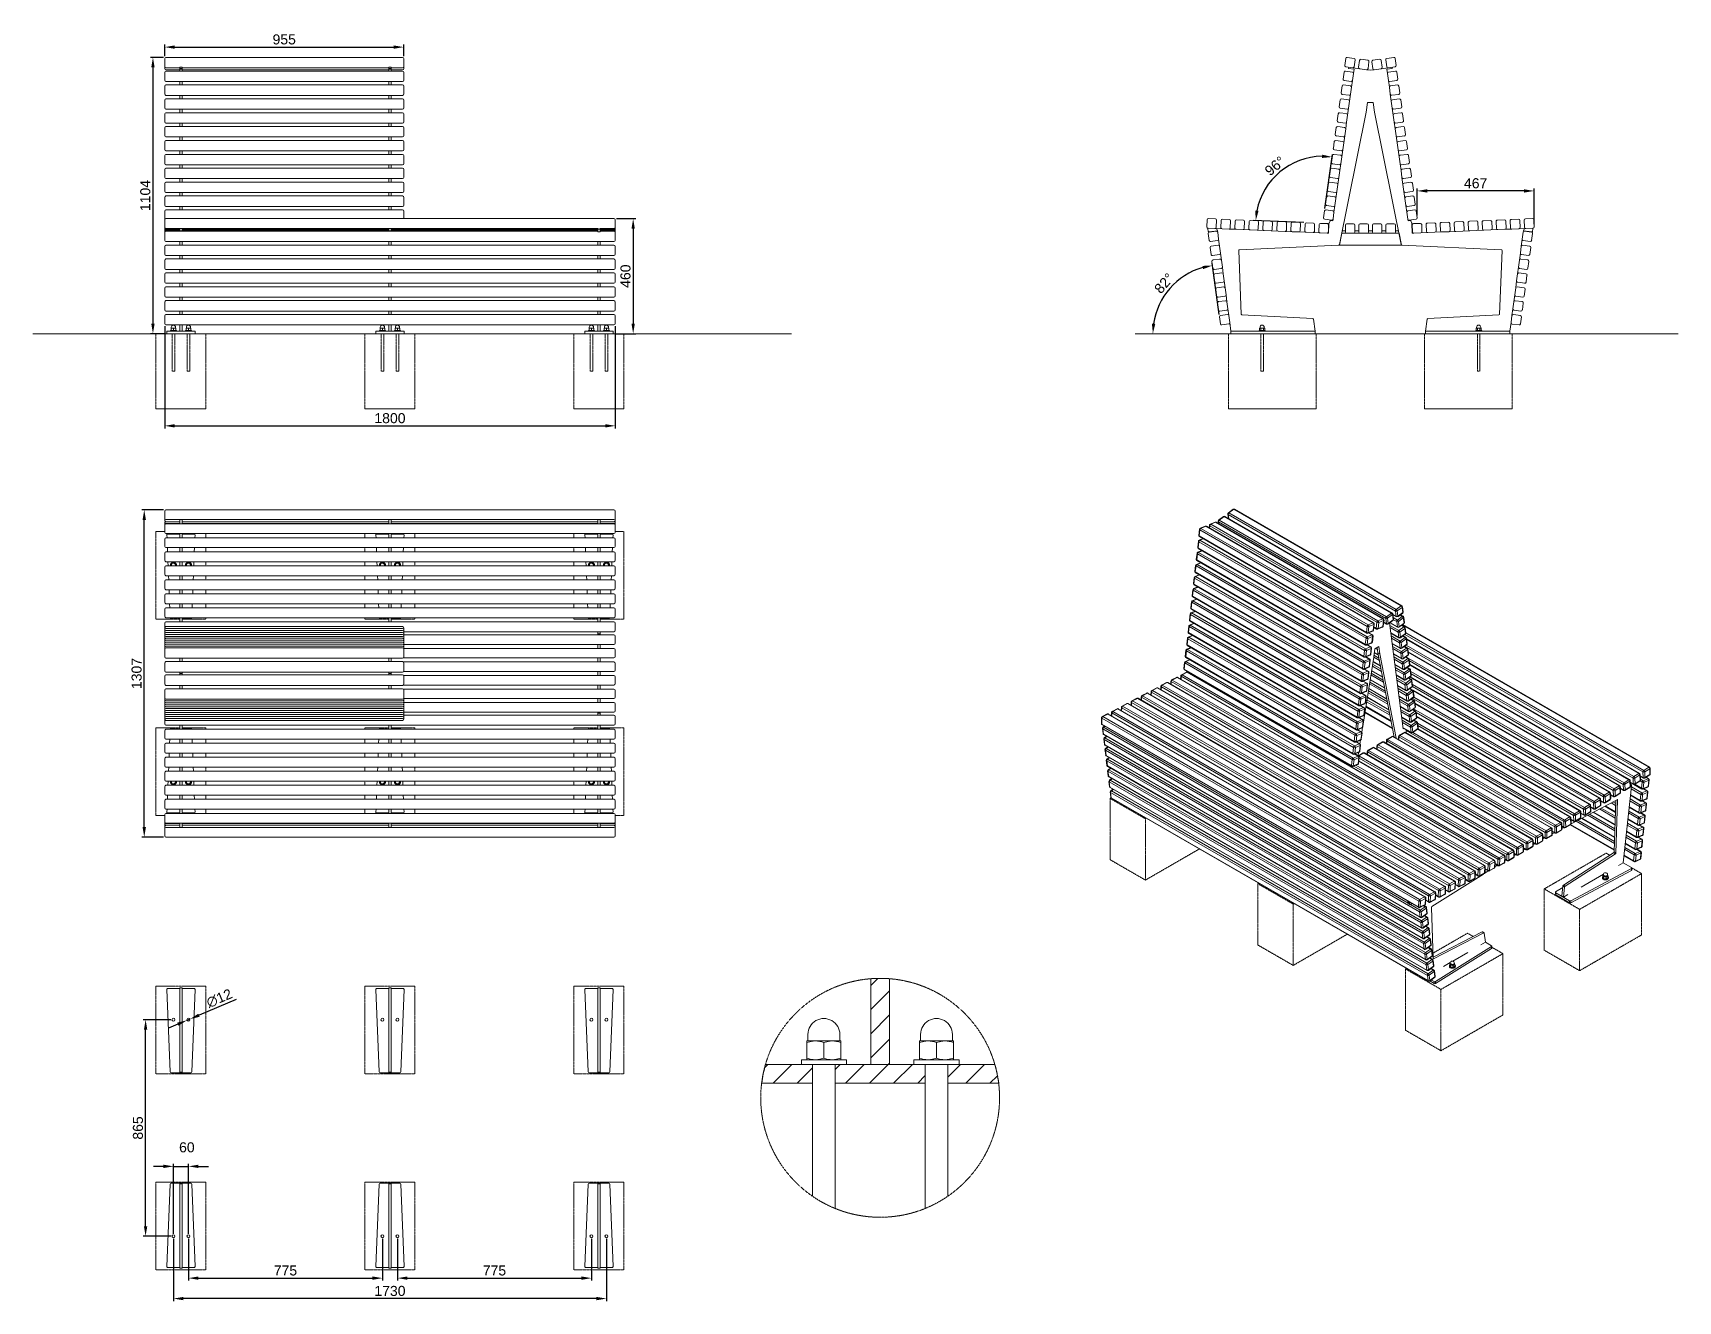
# Model space of a CAD drawing. Header units: millimetres. Extents: x -536 to 6037, y -221 to 4845.
import ezdxf

# ---------------------------------------------------------------- set-up
doc = ezdxf.new("R2010")
doc.units = ezdxf.units.MM
doc.linetypes.add('HIDDEN', pattern=[1.905, 1.27, -0.635])
for name, color, linetype, lineweight in [('ZANO_R', 7, 'Continuous', 0), ('ZANO_R_przerywana', 7, 'HIDDEN', 0), ('ZANO_W', 1, 'Continuous', 0)]:
    doc.layers.add(name, color=color, linetype=linetype, lineweight=lineweight)
doc.styles.get("Standard").update_dxf_attribs({"font": 'ARIALUNI.TTF'})
doc.dimstyles.new('pl i ang', dxfattribs={"dimtxt": 50, "dimasz": 50, "dimexe": 1.25, "dimexo": 0.625, "dimgap": 10, "dimtad": 1, "dimtoh": 1, "dimtxsty": 'Standard', "dimcen": 2.5, "dimclrd": 1, "dimclre": 1, "dimclrt": 1, "dimadec": 0, "dimazin": 0, "dimtfac": 1, "dimtmove": 0, "dimatfit": 3, "dimfxl": 1, "dimarcsym": 1})

msp = doc.modelspace()

# ---------------------------------------------------------------- blocks, each defined once
blk = doc.blocks.new('*D418')
at = {"layer": 'ZANO_R', "color": 1, "lineweight": -2}
for p, q in [((276.3, 983.4), (127.6, 920.7)), ((42.8, 884.9), (5.9, 869.4)), ((79.7, 900.5), (90.7, 905.1))]:
    blk.add_line(p, q, dxfattribs=at)
at = {"layer": 'ZANO_R', "color": 1}
for points in [[(125, 926.8), (130.2, 914.5), (90.7, 905.1)], [(45.4, 878.8), (40.2, 891.1), (79.7, 900.5)]]:
    blk.add_solid(points, dxfattribs=at)
at = {"layer": 'ZANO_R', "color": 1, "insert": (208.4, 988.1), "char_height": 40, "attachment_point": 5, "rotation": 22.86893}
blk.add_mtext('∅12', dxfattribs=at)
blk = doc.blocks.new('*D419')
at = {"layer": 'ZANO_W', "color": 1, "lineweight": -2}
for p, q in [((-14.8, 316.9), (-54.8, 316.9)), ((25.2, 47.8), (25.2, 326.9)), ((25.2, 316.9), (85.2, 316.9)), ((85.2, 47.8), (85.2, 326.9)), ((125.2, 316.9), (165.2, 316.9))]:
    blk.add_line(p, q, dxfattribs=at)
at = {"layer": 'ZANO_W', "color": 1}
for points in [[(-14.8, 310.2), (-14.8, 323.6), (25.2, 316.9)], [(125.2, 323.6), (125.2, 310.2), (85.2, 316.9)]]:
    blk.add_solid(points, dxfattribs=at)
at = {"layer": 'ZANO_W', "color": 1, "insert": (78.8, 392.8), "char_height": 40, "attachment_point": 5}
blk.add_mtext('60', dxfattribs=at)
blk = doc.blocks.new('*D420')
at = {"layer": 'ZANO_W', "color": 1, "lineweight": -2}
for p, q in [((85.2, 27.8), (85.2, -139.6)), ((860.2, 27.8), (860.2, -139.6)), ((125.2, -129.6), (820.2, -129.6))]:
    blk.add_line(p, q, dxfattribs=at)
at = {"layer": 'ZANO_W', "color": 1}
for points in [[(125.2, -122.9), (125.2, -136.2), (85.2, -129.6)], [(820.2, -136.2), (820.2, -122.9), (860.2, -129.6)]]:
    blk.add_solid(points, dxfattribs=at)
at = {"layer": 'ZANO_W', "color": 1, "insert": (472.7, -99.2), "char_height": 40, "attachment_point": 5}
blk.add_mtext('775', dxfattribs=at)
blk = doc.blocks.new('*D421')
at = {"layer": 'ZANO_W', "color": 1, "lineweight": -2}
for p, q in [((920.2, 27.8), (920.2, -139.6)), ((1695.2, 27.8), (1695.2, -139.6)), ((960.2, -129.6), (1655.2, -129.6))]:
    blk.add_line(p, q, dxfattribs=at)
at = {"layer": 'ZANO_W', "color": 1}
for points in [[(960.2, -122.9), (960.2, -136.2), (920.2, -129.6)], [(1655.2, -136.2), (1655.2, -122.9), (1695.2, -129.6)]]:
    blk.add_solid(points, dxfattribs=at)
at = {"layer": 'ZANO_W', "color": 1, "insert": (1307.7, -99.2), "char_height": 40, "attachment_point": 5}
blk.add_mtext('775', dxfattribs=at)
blk = doc.blocks.new('*D422')
at = {"layer": 'ZANO_W', "color": 1, "lineweight": -2}
for p, q in [((25.2, 27.8), (25.2, -221.2)), ((1755.2, 27.8), (1755.2, -221.2)), ((1715.2, -211.2), (65.2, -211.2))]:
    blk.add_line(p, q, dxfattribs=at)
at = {"layer": 'ZANO_W', "color": 1}
for points in [[(65.2, -204.6), (65.2, -217.9), (25.2, -211.2)], [(1715.2, -217.9), (1715.2, -204.6), (1755.2, -211.2)]]:
    blk.add_solid(points, dxfattribs=at)
at = {"layer": 'ZANO_W', "color": 1, "insert": (890.2, -180.8), "char_height": 40, "attachment_point": 5}
blk.add_mtext('1730', dxfattribs=at)
blk = doc.blocks.new('*D423')
at = {"layer": 'ZANO_W', "color": 1, "lineweight": -2}
for p, q in [((15.2, 902.8), (-96.1, 902.8)), ((-86.1, 77.8), (-86.1, 862.8)), ((15.2, 37.8), (-96.1, 37.8))]:
    blk.add_line(p, q, dxfattribs=at)
at = {"layer": 'ZANO_W', "color": 1}
for points in [[(-79.4, 862.8), (-92.8, 862.8), (-86.1, 902.8)], [(-92.8, 77.8), (-79.4, 77.8), (-86.1, 37.8)]]:
    blk.add_solid(points, dxfattribs=at)
at = {"layer": 'ZANO_W', "color": 1, "insert": (-116.6, 470.3), "char_height": 40, "attachment_point": 5, "rotation": 90}
blk.add_mtext('865', dxfattribs=at)
blk = doc.blocks.new('*D424')
at = {"layer": 'ZANO_W', "color": 1, "lineweight": -2}
for p, q in [((-14.8, 2939.4), (-101.4, 2939.4)), ((-91.4, 1672), (-91.4, 2899.4)), ((-14.8, 1632), (-101.4, 1632))]:
    blk.add_line(p, q, dxfattribs=at)
at = {"layer": 'ZANO_W', "color": 1}
for points in [[(-84.8, 2899.4), (-98.1, 2899.4), (-91.4, 2939.4)], [(-98.1, 1672), (-84.8, 1672), (-91.4, 1632)]]:
    blk.add_solid(points, dxfattribs=at)
at = {"layer": 'ZANO_W', "color": 1, "insert": (-121.9, 2285.7), "char_height": 40, "attachment_point": 5, "rotation": 90}
blk.add_mtext('1307', dxfattribs=at)
blk = doc.blocks.new('*D425')
at = {"layer": 'ZANO_W', "color": 1, "lineweight": -2}
for p, q in [((-9.8, 3673), (-9.8, 3265)), ((1790.2, 3673), (1790.2, 3265)), ((30.2, 3275), (1750.2, 3275))]:
    blk.add_line(p, q, dxfattribs=at)
at = {"layer": 'ZANO_W', "color": 1}
for points in [[(30.2, 3281.7), (30.2, 3268.3), (-9.8, 3275)], [(1750.2, 3268.3), (1750.2, 3281.7), (1790.2, 3275)]]:
    blk.add_solid(points, dxfattribs=at)
at = {"layer": 'ZANO_W', "color": 1, "insert": (890.2, 3305.4), "char_height": 40, "attachment_point": 5}
blk.add_mtext('1800', dxfattribs=at)
blk = doc.blocks.new('*D426')
at = {"layer": 'ZANO_W', "color": 1, "lineweight": -2}
for p, q in [((-9.8, 4751.9), (-9.8, 4797.9)), ((30.2, 4787.9), (905.2, 4787.9)), ((945.2, 4751.9), (945.2, 4797.9))]:
    blk.add_line(p, q, dxfattribs=at)
at = {"layer": 'ZANO_W', "color": 1}
for points in [[(30.2, 4794.5), (30.2, 4781.2), (-9.8, 4787.9)], [(905.2, 4781.2), (905.2, 4794.5), (945.2, 4787.9)]]:
    blk.add_solid(points, dxfattribs=at)
at = {"layer": 'ZANO_W', "color": 1, "insert": (467.7, 4818.3), "char_height": 40, "attachment_point": 5}
blk.add_mtext('955', dxfattribs=at)
blk = doc.blocks.new('*D427')
at = {"layer": 'ZANO_W', "color": 1, "lineweight": -2}
for p, q in [((1795.2, 4102.7), (1871.9, 4102.7)), ((1861.9, 4062.7), (1861.9, 3683)), ((1791.3, 3643), (1871.9, 3643))]:
    blk.add_line(p, q, dxfattribs=at)
at = {"layer": 'ZANO_W', "color": 1}
for points in [[(1868.5, 4062.7), (1855.2, 4062.7), (1861.9, 4102.7)], [(1855.2, 3683), (1868.5, 3683), (1861.9, 3643)]]:
    blk.add_solid(points, dxfattribs=at)
at = {"layer": 'ZANO_W', "color": 1, "insert": (1831.4, 3872.9), "char_height": 40, "attachment_point": 5, "rotation": 90}
blk.add_mtext('460', dxfattribs=at)
blk = doc.blocks.new('*D428')
at = {"layer": 'ZANO_W', "color": 1, "lineweight": -2}
for p, q in [((-14.8, 4746.9), (-66.7, 4746.9)), ((-56.7, 4706.9), (-56.7, 3683)), ((-10.9, 3643), (-66.7, 3643))]:
    blk.add_line(p, q, dxfattribs=at)
at = {"layer": 'ZANO_W', "color": 1}
for points in [[(-50.1, 4706.9), (-63.4, 4706.9), (-56.7, 4746.9)], [(-63.4, 3683), (-50.1, 3683), (-56.7, 3643)]]:
    blk.add_solid(points, dxfattribs=at)
at = {"layer": 'ZANO_W', "color": 1, "insert": (-87.2, 4194.9), "char_height": 40, "attachment_point": 5, "rotation": 90}
blk.add_mtext('1104', dxfattribs=at)
blk = doc.blocks.new('*D429')
at = {"layer": 'ZANO_W', "color": 1, "lineweight": -2}
blk.add_line((4202.8, 3720), (4175.2, 3925.4), dxfattribs=at)
blk.add_arc((4213.1, 3643), 275, 105.9845, 171.65745, dxfattribs=at)
at = {"layer": 'ZANO_W', "color": 1}
for points in [[(4138.8, 3900.8), (4136, 3913.8), (4176.6, 3915.5)], [(3934.4, 3683.4), (3947.7, 3682.4), (3938.2, 3643)]]:
    blk.add_solid(points, dxfattribs=at)
at = {"layer": 'ZANO_W', "color": 1, "insert": (3983.1, 3844.2), "char_height": 40, "attachment_point": 5, "rotation": 48.82098}
blk.add_mtext('82%%d', dxfattribs=at)
blk = doc.blocks.new('*D430')
at = {"layer": 'ZANO_W', "color": 1, "lineweight": -2}
for p, q in [((4625.6, 4143.3), (4655.8, 4358.9)), ((4541.7, 4086.6), (4339.2, 4095.2))]:
    blk.add_line(p, q, dxfattribs=at)
blk.add_arc((4617.2, 4083.4), 268.2, 90.5782, 169.02696, dxfattribs=at)
at = {"layer": 'ZANO_W', "color": 1}
for points in [[(4614.1, 4345), (4614.9, 4358.3), (4654.4, 4349)], [(4347.3, 4135.2), (4360.5, 4133.7), (4349.2, 4094.7)]]:
    blk.add_solid(points, dxfattribs=at)
at = {"layer": 'ZANO_W', "color": 1, "insert": (4425.9, 4313), "char_height": 40, "attachment_point": 5, "rotation": 39.80258}
blk.add_mtext('96%%d', dxfattribs=at)
blk = doc.blocks.new('*D431')
at = {"layer": 'ZANO_W', "color": 1, "lineweight": -2}
for p, q in [((4994.4, 4115.7), (4994.4, 4223.4)), ((5421, 4213.4), (5034.4, 4213.4)), ((5461, 4080), (5461, 4223.4))]:
    blk.add_line(p, q, dxfattribs=at)
at = {"layer": 'ZANO_W', "color": 1}
for points in [[(5034.4, 4220), (5034.4, 4206.7), (4994.4, 4213.4)], [(5421, 4206.7), (5421, 4220), (5461, 4213.4)]]:
    blk.add_solid(points, dxfattribs=at)
at = {"layer": 'ZANO_W', "color": 1, "insert": (5227.7, 4243.8), "char_height": 40, "attachment_point": 5}
blk.add_mtext('467', dxfattribs=at)

# ---------------------------------------------------------------- dimensions: what is measured, and where the dimension line sits
at = {"layer": 'ZANO_R'}
dim = msp.add_diameter_dim_2p(p1=(79.7, 900.5), p2=(90.7, 905.1), dimstyle='pl i ang', override={"dimtxt": 40, "dimasz": 40, "dimexe": 10, "dimexo": 10, "dimtoh": 0, "dimdec": 0, "dimtdec": 0, "dimtmove": 1}, dxfattribs=at)
dim.commit()
dim.dimension.update_dxf_attribs({"geometry": '*D418', "text_midpoint": (208.4, 988.1)})
at = {"layer": 'ZANO_W'}
for base, p1, p2, picture, middle in [((945.2, 4787.9), (-9.8, 4741.9), (945.2, 4741.9), '*D426', (467.7, 4818.3)), ((4994.4, 4213.4), (5461, 4070), (4994.4, 4105.7), '*D431', (5227.7, 4243.8)), ((1790.2, 3275), (-9.8, 3683), (1790.2, 3683), '*D425', (890.2, 3305.4)), ((85.2, 316.9), (25.2, 37.8), (85.2, 37.8), '*D419', (78.8, 392.8)), ((25.2, -211.2), (1755.2, 37.8), (25.2, 37.8), '*D422', (890.2, -180.8)), ((860.2, -129.6), (85.2, 37.8), (860.2, 37.8), '*D420', (472.7, -99.2)), ((1695.2, -129.6), (920.2, 37.8), (1695.2, 37.8), '*D421', (1307.7, -99.2))]:
    dim = msp.add_linear_dim(base=base, p1=p1, p2=p2, dimstyle='pl i ang', override={"dimtxt": 40, "dimasz": 40, "dimexe": 10, "dimexo": 10, "dimtoh": 0, "dimdec": 0, "dimtdec": 0, "dimtmove": 1}, dxfattribs=at)
    dim.commit()
    dim.dimension.update_dxf_attribs({"geometry": picture, "text_midpoint": middle})
for base, p1, p2, picture, middle in [((-56.7, 3643), (-4.8, 4746.9), (-0.9, 3643), '*D428', (-87.2, 4194.9)), ((1861.9, 3643), (1785.2, 4102.7), (1781.3, 3643), '*D427', (1831.4, 3872.9)), ((-91.4, 2939.4), (-4.8, 1632), (-4.8, 2939.4), '*D424', (-121.9, 2285.7)), ((-86.1, 902.8), (25.2, 37.8), (25.2, 902.8), '*D423', (-116.6, 470.3))]:
    dim = msp.add_linear_dim(base=base, p1=p1, p2=p2, angle=90, dimstyle='pl i ang', override={"dimtxt": 40, "dimasz": 40, "dimexe": 10, "dimexo": 10, "dimtoh": 0, "dimdec": 0, "dimtdec": 0, "dimtmove": 1}, dxfattribs=at)
    dim.commit()
    dim.dimension.update_dxf_attribs({"geometry": picture, "text_midpoint": middle})
for base, line1, line2, picture, middle in [((4508.6, 4328.7), ((4620.3, 4105.7), (4624.2, 4133.4)), ((4551.7, 4086.2), (4579.7, 4085)), '*D430', (4425.9, 4313)), ((4055, 3868), ((4207.8, 3682.3), (4204.1, 3710.1)), ((3867, 3643), (5736.8, 3643)), '*D429', (3983.1, 3844.2))]:
    dim = msp.add_angular_dim_2l(base=base, line1=line1, line2=line2, dimstyle='pl i ang', override={"dimtxt": 40, "dimasz": 40, "dimexe": 10, "dimexo": 10, "dimtoh": 0, "dimdec": 0, "dimtdec": 0, "dimtmove": 1}, dxfattribs=at)
    dim.commit()
    dim.dimension.update_dxf_attribs({"geometry": picture, "text_midpoint": middle})

# ---------------------------------------------------------------- linework, layer by layer
at = {"layer": 'ZANO_R'}
for p, q in [((-9.8, 4714.2), (-9.8, 4741.9)), ((940.2, 4746.9), (-4.8, 4746.9)), ((945.2, 4741.9), (945.2, 4714.2)), ((4704.7, 4714.8), (4708.5, 4742.6)), ((4714.2, 4746.8), (4741.9, 4742.9)), ((4746.2, 4737.3), (4742.3, 4709.6)), ((4760.1, 4707.1), (4764, 4734.8)), ((4769.6, 4739.1), (4797.4, 4735.2)), ((4817.3, 4735.2), (4845.1, 4739.1)), ((4850.7, 4734.8), (4854.6, 4707.1)), ((4872.4, 4709.6), (4868.5, 4737.3)), ((4872.8, 4742.9), (4900.5, 4746.8)), ((4906.2, 4742.6), (4910, 4714.8)), ((-9.8, 4710.3), (-9.8, 4714.2)), ((-9.8, 4706.4), (-9.8, 4710.3)), ((-9.8, 4702.5), (-9.8, 4706.4)), ((-9.8, 4659.5), (-9.8, 4687.3)), ((-4.8, 4705.3), (50.2, 4705.3)), ((-4.8, 4697.5), (50.2, 4697.5)), ((940.2, 4692.3), (-4.8, 4692.3)), ((60.2, 4707.5), (50.2, 4707.5)), ((50.2, 4702.3), (50.2, 4707.5)), ((60.2, 4702.3), (50.2, 4702.3)), ((50.2, 4699.2), (50.2, 4702.3)), ((60.2, 4699.2), (50.2, 4699.2)), ((50.2, 4692.3), (50.2, 4699.2)), ((60.2, 4702.3), (60.2, 4707.5)), ((60.2, 4705.3), (885.2, 4705.3)), ((60.2, 4699.2), (60.2, 4702.3)), ((60.2, 4692.3), (60.2, 4699.2)), ((60.2, 4697.5), (885.2, 4697.5)), ((895.2, 4707.5), (885.2, 4707.5)), ((885.2, 4702.3), (885.2, 4707.5)), ((895.2, 4702.3), (885.2, 4702.3)), ((885.2, 4699.2), (885.2, 4702.3)), ((895.2, 4699.2), (885.2, 4699.2)), ((885.2, 4692.3), (885.2, 4699.2)), ((895.2, 4702.3), (895.2, 4707.5)), ((895.2, 4705.3), (940.2, 4705.3)), ((895.2, 4699.2), (895.2, 4702.3)), ((895.2, 4692.3), (895.2, 4699.2)), ((895.2, 4697.5), (940.2, 4697.5)), ((945.2, 4714.2), (945.2, 4710.3)), ((945.2, 4710.3), (945.2, 4706.4)), ((945.2, 4706.4), (945.2, 4702.5)), ((945.2, 4687.3), (945.2, 4659.5)), ((4698, 4660.2), (4701.9, 4688)), ((4707.5, 4692.2), (4735.3, 4688.3)), ((4736.6, 4705.3), (4708.9, 4709.2)), ((4720.8, 4707.5), (4720, 4702.3)), ((4720, 4702.3), (4741.8, 4699.2)), ((4739.5, 4682.7), (4735.6, 4655)), ((4736.6, 4705.3), (4764.4, 4701.4)), ((4739.5, 4682.7), (4741.8, 4699.2)), ((4792.1, 4697.5), (4764.4, 4701.4)), ((4792.1, 4697.5), (4807.3, 4695.4)), ((4801.6, 4729.5), (4797.7, 4701.8)), ((4822.6, 4697.5), (4807.3, 4695.4)), ((4817, 4701.8), (4813.1, 4729.5)), ((4850.3, 4701.4), (4822.6, 4697.5)), ((4878.1, 4705.3), (4850.3, 4701.4)), ((4872.9, 4699.2), (4894.6, 4702.3)), ((4875.2, 4682.7), (4872.9, 4699.2)), ((4879.1, 4655), (4875.2, 4682.7)), ((4905.8, 4709.2), (4878.1, 4705.3)), ((4879.4, 4688.3), (4907.2, 4692.2)), ((4894.6, 4702.3), (4893.9, 4707.5)), ((4912.8, 4688), (4916.7, 4660.2)), ((-9.8, 4655.7), (-9.8, 4659.5)), ((-9.8, 4604.1), (-9.8, 4631.8)), ((-9.8, 4600.2), (-9.8, 4604.1)), ((-4.8, 4650.7), (940.2, 4650.7)), ((940.2, 4636.8), (-4.8, 4636.8)), ((50.2, 4636.8), (50.2, 4650.7)), ((60.2, 4636.8), (60.2, 4650.7)), ((885.2, 4636.8), (885.2, 4650.7)), ((895.2, 4636.8), (895.2, 4650.7)), ((945.2, 4659.5), (945.2, 4655.7)), ((945.2, 4631.8), (945.2, 4604.1)), ((945.2, 4604.1), (945.2, 4600.2)), ((4690.2, 4604.8), (4694.1, 4632.5)), ((4699.8, 4636.8), (4727.5, 4632.9)), ((4730, 4650.7), (4702.3, 4654.6)), ((4731.8, 4627.2), (4727.9, 4599.5)), ((4731.8, 4627.2), (4735.6, 4655)), ((4882.9, 4627.2), (4879.1, 4655)), ((4886.8, 4599.5), (4882.9, 4627.2)), ((4912.4, 4654.6), (4884.7, 4650.7)), ((4887.2, 4632.9), (4914.9, 4636.8)), ((4920.6, 4632.5), (4924.5, 4604.8)), ((-9.8, 4548.6), (-9.8, 4576.4)), ((-9.8, 4544.7), (-9.8, 4548.6)), ((-4.8, 4595.2), (940.2, 4595.2)), ((940.2, 4581.4), (-4.8, 4581.4)), ((-4.8, 4539.7), (940.2, 4539.7)), ((50.2, 4581.4), (50.2, 4595.2)), ((50.2, 4525.9), (50.2, 4539.7)), ((60.2, 4581.4), (60.2, 4595.2)), ((60.2, 4525.9), (60.2, 4539.7)), ((885.2, 4581.4), (885.2, 4595.2)), ((885.2, 4525.9), (885.2, 4539.7)), ((895.2, 4581.4), (895.2, 4595.2)), ((895.2, 4525.9), (895.2, 4539.7)), ((945.2, 4576.4), (945.2, 4548.6)), ((945.2, 4548.6), (945.2, 4544.7)), ((4682.5, 4549.3), (4686.4, 4577.1)), ((4714.5, 4539.8), (4686.7, 4543.7)), ((4692, 4581.3), (4719.7, 4577.4)), ((4722.2, 4595.3), (4694.5, 4599.1)), ((4716.2, 4516.3), (4720.1, 4544.1)), ((4724, 4571.8), (4720.1, 4544.1)), ((4724, 4571.8), (4727.9, 4599.5)), ((4796, 4566.7), (4790.6, 4528.2)), ((4796, 4566.7), (4818.7, 4566.7)), ((4818.7, 4566.7), (4824.1, 4528.2)), ((4890.7, 4571.8), (4886.8, 4599.5)), ((4894.6, 4544.1), (4890.7, 4571.8)), ((4920.2, 4599.1), (4892.5, 4595.3)), ((4898.5, 4516.3), (4894.6, 4544.1)), ((4895, 4577.4), (4922.7, 4581.3)), ((4928, 4543.7), (4900.2, 4539.8)), ((4928.3, 4577.1), (4932.2, 4549.3)), ((-9.8, 4493.2), (-9.8, 4520.9)), ((-9.8, 4489.3), (-9.8, 4493.2)), ((940.2, 4525.9), (-4.8, 4525.9)), ((-4.8, 4484.3), (940.2, 4484.3)), ((940.2, 4470.4), (-4.8, 4470.4)), ((50.2, 4470.4), (50.2, 4484.3)), ((60.2, 4470.4), (60.2, 4484.3)), ((885.2, 4470.4), (885.2, 4484.3)), ((895.2, 4470.4), (895.2, 4484.3)), ((945.2, 4520.9), (945.2, 4493.2)), ((945.2, 4493.2), (945.2, 4489.3)), ((4674.7, 4493.9), (4678.6, 4521.6)), ((4676.5, 4470.4), (4704.2, 4466.5)), ((4706.7, 4484.3), (4679, 4488.2)), ((4790.6, 4528), (4684, 3999.3)), ((4684.2, 4525.9), (4712, 4522)), ((4708.5, 4460.9), (4712.3, 4488.6)), ((4716.2, 4516.3), (4712.3, 4488.6)), ((4824.1, 4528), (4930.7, 3999.3)), ((4902.4, 4488.6), (4898.5, 4516.3)), ((4906.2, 4460.9), (4902.4, 4488.6)), ((4902.7, 4522), (4930.5, 4525.9)), ((4935.7, 4488.2), (4908, 4484.3)), ((4910.5, 4466.5), (4938.2, 4470.4)), ((4936.1, 4521.6), (4940, 4493.9)), ((-9.8, 4437.7), (-9.8, 4465.4)), ((-9.8, 4433.8), (-9.8, 4437.7)), ((-9.8, 4382.3), (-9.8, 4410)), ((-4.8, 4428.8), (940.2, 4428.8)), ((940.2, 4415), (-4.8, 4415)), ((50.2, 4415), (50.2, 4428.8)), ((60.2, 4415), (60.2, 4428.8)), ((885.2, 4415), (885.2, 4428.8)), ((895.2, 4415), (895.2, 4428.8)), ((945.2, 4465.4), (945.2, 4437.7)), ((945.2, 4437.7), (945.2, 4433.8)), ((945.2, 4410), (945.2, 4382.3)), ((4659.2, 4382.9), (4663, 4410.7)), ((4666.9, 4438.4), (4670.8, 4466.1)), ((4668.7, 4414.9), (4696.4, 4411.1)), ((4698.9, 4428.9), (4671.2, 4432.8)), ((4700.7, 4405.4), (4696.8, 4377.7)), ((4700.7, 4405.4), (4704.6, 4433.1)), ((4708.5, 4460.9), (4704.6, 4433.1)), ((4910.1, 4433.1), (4906.2, 4460.9)), ((4914, 4405.4), (4910.1, 4433.1)), ((4917.9, 4377.7), (4914, 4405.4)), ((4943.5, 4432.8), (4915.8, 4428.9)), ((4918.3, 4411.1), (4946, 4414.9)), ((4943.9, 4466.1), (4947.8, 4438.4)), ((4951.6, 4410.7), (4955.5, 4382.9)), ((-9.8, 4378.4), (-9.8, 4382.3)), ((-9.8, 4326.8), (-9.8, 4354.5)), ((-4.8, 4373.4), (940.2, 4373.4)), ((940.2, 4359.5), (-4.8, 4359.5)), ((50.2, 4359.5), (50.2, 4373.4)), ((60.2, 4359.5), (60.2, 4373.4)), ((885.2, 4359.5), (885.2, 4373.4)), ((895.2, 4359.5), (895.2, 4373.4)), ((945.2, 4382.3), (945.2, 4378.4)), ((945.2, 4354.5), (945.2, 4326.8)), ((4651.4, 4327.5), (4655.3, 4355.2)), ((4660.9, 4359.5), (4688.7, 4355.6)), ((4691.2, 4373.4), (4663.4, 4377.3)), ((4692.9, 4349.9), (4689, 4322.2)), ((4692.9, 4349.9), (4696.8, 4377.7)), ((4921.8, 4349.9), (4917.9, 4377.7)), ((4925.7, 4322.2), (4921.8, 4349.9)), ((4951.3, 4377.3), (4923.5, 4373.4)), ((4926, 4355.6), (4953.8, 4359.5)), ((4959.4, 4355.2), (4963.3, 4327.5)), ((-9.8, 4322.9), (-9.8, 4326.8)), ((-9.8, 4271.3), (-9.8, 4299.1)), ((-4.8, 4317.9), (940.2, 4317.9)), ((940.2, 4304.1), (-4.8, 4304.1)), ((50.2, 4304.1), (50.2, 4317.9)), ((60.2, 4304.1), (60.2, 4317.9)), ((885.2, 4304.1), (885.2, 4317.9)), ((895.2, 4304.1), (895.2, 4317.9)), ((945.2, 4326.8), (945.2, 4322.9)), ((945.2, 4299.1), (945.2, 4271.3)), ((4643.6, 4272), (4647.5, 4299.8)), ((4653.2, 4304), (4680.9, 4300.1)), ((4683.4, 4318), (4655.7, 4321.8)), ((4685.1, 4294.5), (4681.3, 4266.8)), ((4685.1, 4294.5), (4689, 4322.2)), ((4929.6, 4294.5), (4925.7, 4322.2)), ((4933.4, 4266.8), (4929.6, 4294.5)), ((4959, 4321.8), (4931.3, 4318)), ((4933.8, 4300.1), (4961.5, 4304)), ((4967.2, 4299.8), (4971.1, 4272)), ((-9.8, 4267.5), (-9.8, 4271.3)), ((-9.8, 4215.9), (-9.8, 4243.6)), ((-9.8, 4212), (-9.8, 4215.9)), ((-4.8, 4262.5), (940.2, 4262.5)), ((940.2, 4248.6), (-4.8, 4248.6)), ((-4.8, 4207), (940.2, 4207)), ((50.2, 4248.6), (50.2, 4262.5)), ((50.2, 4193.1), (50.2, 4207)), ((60.2, 4248.6), (60.2, 4262.5)), ((60.2, 4193.1), (60.2, 4207)), ((885.2, 4248.6), (885.2, 4262.5)), ((885.2, 4193.1), (885.2, 4207)), ((895.2, 4248.6), (895.2, 4262.5)), ((895.2, 4193.1), (895.2, 4207)), ((945.2, 4271.3), (945.2, 4267.5)), ((945.2, 4243.6), (945.2, 4215.9)), ((945.2, 4215.9), (945.2, 4212)), ((4635.9, 4216.6), (4639.7, 4244.3)), ((4667.8, 4207), (4640.1, 4210.9)), ((4645.4, 4248.6), (4673.1, 4244.7)), ((4675.6, 4262.5), (4647.9, 4266.4)), ((4669.6, 4183.6), (4673.5, 4211.3)), ((4677.4, 4239), (4673.5, 4211.3)), ((4677.4, 4239), (4681.3, 4266.8)), ((4937.3, 4239), (4933.4, 4266.8)), ((4941.2, 4211.3), (4937.3, 4239)), ((4966.8, 4266.4), (4939.1, 4262.5)), ((4945.1, 4183.6), (4941.2, 4211.3)), ((4941.6, 4244.7), (4969.3, 4248.6)), ((4974.6, 4210.9), (4946.9, 4207)), ((4975, 4244.3), (4978.8, 4216.6)), ((-9.8, 4160.4), (-9.8, 4188.1)), ((-9.8, 4156.5), (-9.8, 4160.4)), ((940.2, 4193.1), (-4.8, 4193.1)), ((-4.8, 4151.5), (940.2, 4151.5)), ((50.2, 4137.7), (50.2, 4151.5)), ((60.2, 4137.7), (60.2, 4151.5)), ((885.2, 4137.7), (885.2, 4151.5)), ((895.2, 4137.7), (895.2, 4151.5)), ((945.2, 4188.1), (945.2, 4160.4)), ((945.2, 4160.4), (945.2, 4156.5)), ((4628.1, 4161.1), (4632, 4188.8)), ((4660.1, 4151.6), (4632.3, 4155.5)), ((4637.6, 4193.1), (4665.3, 4189.2)), ((4661.8, 4128.1), (4665.7, 4155.8)), ((4669.6, 4183.6), (4665.7, 4155.8)), ((4949, 4155.8), (4945.1, 4183.6)), ((4952.9, 4128.1), (4949, 4155.8)), ((4949.3, 4189.2), (4977.1, 4193.1)), ((4982.4, 4155.5), (4954.6, 4151.6)), ((4982.7, 4188.8), (4986.6, 4161.1)), ((-9.8, 4105), (-9.8, 4132.7)), ((-9.8, 4101.1), (-9.8, 4105)), ((-9.8, 4069.8), (-9.8, 4097.7)), ((940.2, 4137.7), (-4.8, 4137.7)), ((1785.2, 4102.7), (-4.8, 4102.7)), ((945.2, 4132.7), (945.2, 4105)), ((945.2, 4105), (945.2, 4102.7)), ((1790.2, 4097.7), (1790.2, 4069.8)), ((4153.7, 4070), (4154.8, 4098)), ((4160, 4102.7), (4188, 4101.6)), ((4192.8, 4096.3), (4191.6, 4068.4)), ((4209.6, 4067.6), (4210.8, 4095.6)), ((4216, 4100.4), (4244, 4099.2)), ((4248.8, 4094), (4247.6, 4066)), ((4265.6, 4065.2), (4266.7, 4093.2)), ((4271.9, 4098), (4299.9, 4096.8)), ((4304.7, 4091.6), (4303.5, 4063.6)), ((4321.5, 4062.9), (4322.7, 4090.9)), ((4327.9, 4095.6), (4355.9, 4094.5)), ((4360.7, 4089.3), (4359.5, 4061.3)), ((4377.5, 4060.5), (4378.6, 4088.5)), ((4383.8, 4093.3), (4411.8, 4092.1)), ((4416.6, 4086.9), (4415.4, 4058.9)), ((4433.4, 4058.2), (4434.6, 4086.1)), ((4439.8, 4090.9), (4467.8, 4089.7)), ((4472.6, 4084.5), (4471.4, 4056.6)), ((4489.4, 4055.8), (4490.5, 4083.8)), ((4495.7, 4088.6), (4523.7, 4087.4)), ((4528.5, 4082.2), (4527.3, 4054.2)), ((4545.3, 4053.4), (4546.5, 4081.4)), ((4551.7, 4086.2), (4579.7, 4085)), ((4584.5, 4079.8), (4583.3, 4051.8)), ((4601.3, 4051.1), (4602.4, 4079)), ((4607.6, 4083.8), (4635.6, 4082.6)), ((4620.3, 4105.7), (4624.2, 4133.4)), ((4652.3, 4096.1), (4624.6, 4100)), ((4629.8, 4137.6), (4657.6, 4133.8)), ((4640.4, 4077.4), (4639.2, 4049.5)), ((4640, 4044.4), (4641.7, 4083.8)), ((4642, 4085), (4646.3, 4093.9)), ((4649.4, 4095.5), (4657.1, 4094.4)), ((4657.1, 4094.4), (4658, 4100.4)), ((4661.8, 4128.1), (4658, 4100.4)), ((4707.3, 4049.1), (4707.3, 4077.1)), ((4712.3, 4082.1), (4740.3, 4082.1)), ((4745.3, 4077.1), (4745.3, 4049.1)), ((4761.3, 4049.1), (4761.3, 4077.1)), ((4766.3, 4082.1), (4794.3, 4082.1)), ((4799.3, 4077.1), (4799.3, 4049.1)), ((4815.3, 4049.1), (4815.3, 4077.1)), ((4820.3, 4082.1), (4848.3, 4082.1)), ((4853.3, 4077.1), (4853.3, 4049.1)), ((4869.3, 4049.1), (4869.3, 4077.1)), ((4874.3, 4082.1), (4902.3, 4082.1)), ((4907.3, 4077.1), (4907.3, 4049.1)), ((4956.7, 4100.4), (4952.9, 4128.1)), ((4957.6, 4094.4), (4956.7, 4100.4)), ((4957.1, 4133.8), (4984.8, 4137.6)), ((4965.3, 4095.5), (4957.6, 4094.4)), ((4990.1, 4100), (4962.4, 4096.1)), ((4972.7, 4085), (4968.4, 4093.9)), ((4974.7, 4044.4), (4973, 4083.8)), ((4975.5, 4049.5), (4974.3, 4077.4)), ((4979.1, 4082.6), (5007.1, 4083.8)), ((4990.5, 4133.4), (4994.4, 4105.7)), ((5012.3, 4079), (5013.4, 4051.1)), ((5031.4, 4051.8), (5030.2, 4079.8)), ((5035, 4085), (5063, 4086.2)), ((5068.2, 4081.4), (5069.4, 4053.4)), ((5087.4, 4054.2), (5086.2, 4082.2)), ((5091, 4087.4), (5119, 4088.6)), ((5124.2, 4083.8), (5125.3, 4055.8)), ((5143.3, 4056.6), (5142.1, 4084.5)), ((5146.9, 4089.7), (5174.9, 4090.9)), ((5180.1, 4086.1), (5181.3, 4058.2)), ((5199.3, 4058.9), (5198.1, 4086.9)), ((5202.9, 4092.1), (5230.9, 4093.3)), ((5236.1, 4088.5), (5237.2, 4060.5)), ((5255.2, 4061.3), (5254, 4089.3)), ((5258.8, 4094.5), (5286.8, 4095.6)), ((5292, 4090.9), (5293.2, 4062.9)), ((5311.2, 4063.6), (5310, 4091.6)), ((5314.8, 4096.8), (5342.8, 4098)), ((5348, 4093.2), (5349.1, 4065.2)), ((5367.1, 4066), (5365.9, 4094)), ((5370.7, 4099.2), (5398.7, 4100.4)), ((5403.9, 4095.6), (5405.1, 4067.6)), ((5423.1, 4068.4), (5421.9, 4096.3)), ((5426.7, 4101.6), (5454.7, 4102.7)), ((5459.9, 4098), (5461, 4070)), ((-9.8, 4068.6), (-9.8, 4069.8)), ((-9.8, 4067.4), (-9.8, 4068.6)), ((-9.8, 4066.2), (-9.8, 4067.4)), ((-9.8, 4065), (-9.8, 4066.2)), ((-9.8, 4063.9), (-9.8, 4065)), ((-9.8, 4062.7), (-9.8, 4063.9)), ((-9.8, 4061.5), (-9.8, 4062.7)), ((-9.8, 4060.3), (-9.8, 4061.5)), ((-9.8, 4059.1), (-9.8, 4060.3)), ((-9.8, 4057.9), (-9.8, 4059.1)), ((-9.8, 4056.8), (-9.8, 4057.9)), ((-9.8, 4055.6), (-9.8, 4056.8)), ((-9.8, 4054.4), (-9.8, 4055.6)), ((-9.8, 4053.2), (-9.8, 4054.4)), ((-9.8, 4052), (-9.8, 4053.2)), ((-9.8, 4050.8), (-9.8, 4052)), ((-9.8, 4049.7), (-9.8, 4050.8)), ((-9.8, 4049.7), (-9.8, 4049.7)), ((-9.8, 4047.5), (-9.8, 4047.5)), ((-9.8, 4043.7), (-9.8, 4047.5)), ((-9.8, 4016), (-9.8, 4043.7)), ((-4.8, 4063.6), (1720.2, 4063.6)), ((-4.8, 4061.2), (50.2, 4061.2)), ((-4.8, 4058.9), (50.2, 4058.9)), ((-4.8, 4056.5), (50.2, 4056.5)), ((-4.8, 4054.1), (50.2, 4054.1)), ((1720.2, 4052.5), (-4.8, 4052.5)), ((-4.8, 4011), (1785.2, 4011)), ((50.2, 4063.3), (60.2, 4063.3)), ((50.2, 4054.1), (50.2, 4063.3)), ((50.2, 4054.1), (60.2, 4054.1)), ((50.2, 4052.5), (50.2, 4054.1)), ((50.2, 3997), (50.2, 4011)), ((60.2, 4054.1), (60.2, 4063.3)), ((60.2, 4061.2), (885.2, 4061.2)), ((60.2, 4058.9), (885.2, 4058.9)), ((60.2, 4056.5), (885.2, 4056.5)), ((60.2, 4054.1), (885.2, 4054.1)), ((60.2, 4052.5), (60.2, 4054.1)), ((60.2, 3997), (60.2, 4011)), ((885.2, 4063.3), (895.2, 4063.3)), ((885.2, 4054.1), (885.2, 4063.3)), ((885.2, 4054.1), (895.2, 4054.1)), ((885.2, 4052.5), (885.2, 4054.1)), ((885.2, 3997), (885.2, 4011)), ((895.2, 4054.1), (895.2, 4063.3)), ((895.2, 4061.2), (1720.2, 4061.2)), ((895.2, 4058.9), (1720.2, 4058.9)), ((895.2, 4056.5), (1720.2, 4056.5)), ((895.2, 4054.1), (1720.2, 4054.1)), ((895.2, 4052.5), (895.2, 4054.1)), ((895.2, 3997), (895.2, 4011)), ((1720.2, 4064.8), (1720.2, 4060.8)), ((1720.2, 4060.8), (1730.2, 4060.8)), ((1720.2, 4052.2), (1720.2, 4060.8)), ((1720.2, 4049.6), (1720.2, 4052.2)), ((1720.2, 4049.6), (1730.2, 4049.6)), ((1720.2, 3997), (1720.2, 4011)), ((1730.2, 4064.8), (1730.2, 4060.8)), ((1730.2, 4063.6), (1785.2, 4063.6)), ((1730.2, 4061.2), (1785.2, 4061.2)), ((1730.2, 4052.2), (1730.2, 4060.8)), ((1730.2, 4058.9), (1785.2, 4058.9)), ((1730.2, 4056.5), (1785.2, 4056.5)), ((1730.2, 4054.1), (1785.2, 4054.1)), ((1785.2, 4052.5), (1730.2, 4052.5)), ((1730.2, 4052.2), (1730.2, 4049.6)), ((1730.2, 3997), (1730.2, 4011)), ((1790.2, 4049.1), (1790.1, 4048.3)), ((1790.2, 4047.5), (1790.1, 4048.3)), ((1790.2, 4069.8), (1790.2, 4068.6)), ((1790.2, 4068.6), (1790.2, 4067.4)), ((1790.2, 4067.4), (1790.2, 4066.2)), ((1790.2, 4066.2), (1790.2, 4065)), ((1790.2, 4065), (1790.2, 4063.9)), ((1790.2, 4063.9), (1790.2, 4062.7)), ((1790.2, 4062.7), (1790.2, 4061.5)), ((1790.2, 4061.5), (1790.2, 4060.3)), ((1790.2, 4059.1), (1790.2, 4057.9)), ((1790.2, 4057.9), (1790.2, 4056.8)), ((1790.2, 4056.8), (1790.2, 4055.6)), ((1790.2, 4055.6), (1790.2, 4054.4)), ((1790.2, 4054.4), (1790.2, 4053.2)), ((1790.2, 4053.2), (1790.2, 4052)), ((1790.2, 4052), (1790.2, 4050.8)), ((1790.2, 4050.8), (1790.2, 4049.7)), ((1790.2, 4049.7), (1790.2, 4049.1)), ((1790.2, 4047.5), (1790.2, 4047.5)), ((1790.2, 4047.5), (1790.2, 4043.7)), ((1790.2, 4043.7), (1790.2, 4016)), ((4158.5, 4064.8), (4158.3, 4060.8)), ((4159.4, 4052.2), (4158.3, 4060.8)), ((4186.4, 4063.6), (4158.4, 4064.8)), ((4163.2, 4015.4), (4159.4, 4043.1)), ((4196.3, 4054.1), (4162.8, 4049.6)), ((4163.7, 4048.7), (4191.5, 4052.4)), ((4196.5, 4014.8), (4168.8, 4011.1)), ((4186.4, 4063.6), (4192.4, 4063.3)), ((4196.3, 4054.1), (4192.4, 4063.3)), ((4192.4, 4063.3), (4214.4, 4062.4)), ((4197.1, 4048.2), (4196.3, 4054.1)), ((4197.1, 4048.2), (4200.8, 4020.4)), ((4204.5, 3992.7), (4200.8, 4020.4)), ((4242.4, 4061.2), (4214.4, 4062.4)), ((4242.4, 4061.2), (4270.3, 4060)), ((4298.3, 4058.9), (4270.3, 4060)), ((4298.3, 4058.9), (4326.3, 4057.7)), ((4354.3, 4056.5), (4326.3, 4057.7)), ((4354.3, 4056.5), (4382.2, 4055.3)), ((4410.2, 4054.1), (4382.2, 4055.3)), ((4410.2, 4054.1), (4438.2, 4052.9)), ((4466.2, 4051.8), (4438.2, 4052.9)), ((4466.2, 4051.8), (4494.1, 4050.6)), ((4522.1, 4049.4), (4494.1, 4050.6)), ((4522.1, 4049.4), (4550.1, 4048.2)), ((4578.1, 4047), (4550.1, 4048.2)), ((4578.1, 4047), (4606, 4045.9)), ((4634, 4044.7), (4606, 4045.9)), ((4634, 4044.7), (4640, 4044.4)), ((4683.5, 3996.9), (4693.1, 4044.1)), ((4693.1, 4044.1), (4921.6, 4044.1)), ((4694.9, 4053.8), (4707.3, 4053.8)), ((4745.3, 4053.8), (4761.3, 4053.8)), ((4799.3, 4053.8), (4815.3, 4053.8)), ((4853.3, 4053.8), (4869.3, 4053.8)), ((4907.3, 4053.8), (4919.8, 4053.8)), ((4921.6, 4044.1), (4931.2, 3996.9)), ((4980.7, 4044.7), (4974.7, 4044.4)), ((4980.7, 4044.7), (4974.7, 4044.4)), ((5008.7, 4045.9), (4980.7, 4044.7)), ((5036.6, 4047), (5008.7, 4045.9)), ((5036.6, 4047), (5008.7, 4045.9)), ((5064.6, 4048.2), (5036.6, 4047)), ((5092.6, 4049.4), (5064.6, 4048.2)), ((5092.6, 4049.4), (5064.6, 4048.2)), ((5120.6, 4050.6), (5092.6, 4049.4)), ((5148.5, 4051.8), (5120.6, 4050.6)), ((5148.5, 4051.8), (5120.6, 4050.6)), ((5176.5, 4052.9), (5148.5, 4051.8)), ((5204.5, 4054.1), (5176.5, 4052.9)), ((5204.5, 4054.1), (5176.5, 4052.9)), ((5232.5, 4055.3), (5204.5, 4054.1)), ((5260.4, 4056.5), (5232.5, 4055.3)), ((5260.4, 4056.5), (5232.5, 4055.3)), ((5288.4, 4057.7), (5260.4, 4056.5)), ((5316.4, 4058.9), (5288.4, 4057.7)), ((5316.4, 4058.9), (5288.4, 4057.7)), ((5344.4, 4060), (5316.4, 4058.9)), ((5372.3, 4061.2), (5344.4, 4060)), ((5372.3, 4061.2), (5344.4, 4060)), ((5400.3, 4062.4), (5372.3, 4061.2)), ((5428.3, 4063.6), (5400.3, 4062.4)), ((5422.3, 4063.3), (5400.3, 4062.4)), ((5410.1, 3992.6), (5413.9, 4020.4)), ((5413.9, 4020.4), (5417.6, 4048.1)), ((5417.6, 4048.1), (5418.4, 4054.1)), ((5445.9, 4011), (5418.2, 4014.8)), ((5418.4, 4054.1), (5422.3, 4063.3)), ((5418.4, 4054.1), (5451.9, 4049.6)), ((5423.2, 4052.4), (5451, 4048.7)), ((5456.3, 4064.8), (5428.3, 4063.6)), ((5455.3, 4043.1), (5451.5, 4015.3)), ((5455.3, 4052.2), (5456.4, 4060.8)), ((5456.2, 4064.8), (5456.4, 4060.8)), ((-9.8, 3992), (-9.8, 3992)), ((-9.8, 3988.2), (-9.8, 3992)), ((-9.8, 3960.5), (-9.8, 3988.2)), ((50.2, 3997), (-4.8, 3997)), ((1785.2, 3997), (-4.8, 3997)), ((-4.8, 3955.5), (1785.2, 3955.5)), ((50.2, 3941.5), (50.2, 3955.5)), ((885.2, 3997), (60.2, 3997)), ((60.2, 3941.5), (60.2, 3955.5)), ((885.2, 3941.5), (885.2, 3955.5)), ((1720.2, 3997), (895.2, 3997)), ((895.2, 3941.5), (895.2, 3955.5)), ((1720.2, 3941.5), (1720.2, 3955.5)), ((1785.2, 3997), (1730.2, 3997)), ((1730.2, 3941.5), (1730.2, 3955.5)), ((1790.2, 3992), (1790.2, 3992)), ((1790.2, 3992), (1790.2, 3988.2)), ((1790.2, 3988.2), (1790.2, 3960.5)), ((4170.6, 3959.9), (4166.9, 3987.6)), ((4171.2, 3993.2), (4198.9, 3996.9)), ((4204, 3959.3), (4176.2, 3955.6)), ((4204.5, 3992.7), (4208.3, 3964.9)), ((4212, 3937.2), (4208.3, 3964.9)), ((4281.2, 3975.6), (4291, 3721.3)), ((4681.1, 3996.9), (4284.1, 3978.7)), ((4683.5, 3996.9), (4681.1, 3996.9)), ((4931.2, 3996.9), (4683.5, 3996.9)), ((4931.7, 3997.7), (4931.1, 3997.6)), ((4933.5, 3996.9), (5330.6, 3978.7)), ((5333.5, 3975.7), (5323.7, 3721.3)), ((5333.5, 3975.6), (5323.7, 3721.3)), ((5402.7, 3937.1), (5406.4, 3964.9)), ((5406.4, 3964.9), (5410.1, 3992.6)), ((5438.5, 3955.5), (5410.7, 3959.3)), ((5415.8, 3996.9), (5443.5, 3993.2)), ((5447.8, 3987.6), (5444.1, 3959.8)), ((-9.8, 3936.5), (-9.8, 3936.5)), ((-9.8, 3932.7), (-9.8, 3936.5)), ((-9.8, 3905), (-9.8, 3932.7)), ((-9.8, 3881), (-9.8, 3881)), ((-9.8, 3877.2), (-9.8, 3881)), ((50.2, 3941.5), (-4.8, 3941.5)), ((1785.2, 3941.5), (-4.8, 3941.5)), ((-4.8, 3900), (1785.2, 3900)), ((50.2, 3886), (-4.8, 3886)), ((1785.2, 3886), (-4.8, 3886)), ((50.2, 3886), (50.2, 3900)), ((885.2, 3941.5), (60.2, 3941.5)), ((60.2, 3886), (60.2, 3900)), ((885.2, 3886), (60.2, 3886)), ((885.2, 3886), (885.2, 3900)), ((1720.2, 3941.5), (895.2, 3941.5)), ((895.2, 3886), (895.2, 3900)), ((1720.2, 3886), (895.2, 3886)), ((1720.2, 3886), (1720.2, 3900)), ((1785.2, 3941.5), (1730.2, 3941.5)), ((1730.2, 3886), (1730.2, 3900)), ((1785.2, 3886), (1730.2, 3886)), ((1790.2, 3936.5), (1790.2, 3936.5)), ((1790.2, 3936.5), (1790.2, 3932.7)), ((1790.2, 3932.7), (1790.2, 3905)), ((1790.2, 3881), (1790.2, 3881)), ((1790.2, 3881), (1790.2, 3877.2)), ((4178.1, 3904.3), (4174.3, 3932.1)), ((4178.6, 3937.7), (4206.4, 3941.4)), ((4211.4, 3903.8), (4183.7, 3900.1)), ((4186.1, 3882.2), (4213.8, 3885.9)), ((4212, 3937.2), (4215.7, 3909.4)), ((4219.4, 3881.7), (4215.7, 3909.4)), ((4219.4, 3881.7), (4223.2, 3853.9)), ((5391.5, 3853.9), (5395.3, 3881.6)), ((5395.3, 3881.6), (5399, 3909.4)), ((5399, 3909.4), (5402.7, 3937.1)), ((5400.9, 3885.9), (5428.6, 3882.2)), ((5431, 3900), (5403.3, 3903.8)), ((5408.3, 3941.4), (5436.1, 3937.7)), ((5440.4, 3932.1), (5436.6, 3904.3)), ((-9.8, 3849.5), (-9.8, 3877.2)), ((-9.8, 3825.5), (-9.8, 3825.5)), ((-9.8, 3821.7), (-9.8, 3825.5)), ((-9.8, 3794), (-9.8, 3821.7)), ((-4.8, 3844.5), (1785.2, 3844.5)), ((50.2, 3830.5), (-4.8, 3830.5)), ((1785.2, 3830.5), (-4.8, 3830.5)), ((50.2, 3830.5), (50.2, 3844.5)), ((60.2, 3830.5), (60.2, 3844.5)), ((885.2, 3830.5), (60.2, 3830.5)), ((885.2, 3830.5), (885.2, 3844.5)), ((895.2, 3830.5), (895.2, 3844.5)), ((1720.2, 3830.5), (895.2, 3830.5)), ((1720.2, 3830.5), (1720.2, 3844.5)), ((1730.2, 3830.5), (1730.2, 3844.5)), ((1785.2, 3830.5), (1730.2, 3830.5)), ((1790.2, 3877.2), (1790.2, 3849.5)), ((1790.2, 3825.5), (1790.2, 3825.5)), ((1790.2, 3825.5), (1790.2, 3821.7)), ((1790.2, 3821.7), (1790.2, 3794)), ((4185.5, 3848.8), (4181.8, 3876.6)), ((4193, 3793.3), (4189.2, 3821.1)), ((4218.9, 3848.3), (4191.1, 3844.6)), ((4193.5, 3826.7), (4221.3, 3830.4)), ((4226.9, 3826.1), (4223.2, 3853.9)), ((4226.9, 3826.1), (4230.6, 3798.4)), ((5384.1, 3798.4), (5387.8, 3826.1)), ((5387.8, 3826.1), (5391.5, 3853.9)), ((5393.4, 3830.4), (5421.2, 3826.7)), ((5423.6, 3844.5), (5395.8, 3848.3)), ((5425.5, 3821.1), (5421.7, 3793.3)), ((5432.9, 3876.6), (5429.2, 3848.8)), ((-9.8, 3770), (-9.8, 3770)), ((-9.8, 3766.2), (-9.8, 3770)), ((-9.8, 3738.5), (-9.8, 3766.2)), ((-4.8, 3789), (1785.2, 3789)), ((50.2, 3775), (-4.8, 3775)), ((1785.2, 3775), (-4.8, 3775)), ((50.2, 3775), (50.2, 3789)), ((60.2, 3775), (60.2, 3789)), ((885.2, 3775), (60.2, 3775)), ((885.2, 3775), (885.2, 3789)), ((895.2, 3775), (895.2, 3789)), ((1720.2, 3775), (895.2, 3775)), ((1720.2, 3775), (1720.2, 3789)), ((1730.2, 3775), (1730.2, 3789)), ((1785.2, 3775), (1730.2, 3775)), ((1790.2, 3770), (1790.2, 3770)), ((1790.2, 3770), (1790.2, 3766.2)), ((1790.2, 3766.2), (1790.2, 3738.5)), ((4200.4, 3737.8), (4196.7, 3765.6)), ((4226.3, 3792.8), (4198.6, 3789.1)), ((4201, 3771.2), (4228.7, 3774.9)), ((4234.3, 3770.6), (4230.6, 3798.4)), ((4234.3, 3770.6), (4238.1, 3742.9)), ((5376.6, 3742.9), (5380.4, 3770.6)), ((5380.4, 3770.6), (5384.1, 3798.4)), ((5386, 3774.9), (5413.7, 3771.2)), ((5416.1, 3789), (5388.4, 3792.8)), ((5418, 3765.6), (5414.3, 3737.8)), ((-9.8, 3714.5), (-9.8, 3714.5)), ((-9.8, 3710.7), (-9.8, 3714.5)), ((-9.8, 3683), (-9.8, 3710.7)), ((-4.8, 3733.5), (1785.2, 3733.5)), ((50.2, 3719.5), (-4.8, 3719.5)), ((1785.2, 3719.5), (-4.8, 3719.5)), ((50.2, 3719.5), (50.2, 3733.5)), ((60.2, 3719.5), (60.2, 3733.5)), ((885.2, 3719.5), (60.2, 3719.5)), ((885.2, 3719.5), (885.2, 3733.5)), ((895.2, 3719.5), (895.2, 3733.5)), ((1720.2, 3719.5), (895.2, 3719.5)), ((1720.2, 3719.5), (1720.2, 3733.5)), ((1730.2, 3719.5), (1730.2, 3733.5)), ((1785.2, 3719.5), (1730.2, 3719.5)), ((1790.2, 3714.5), (1790.2, 3714.5)), ((1790.2, 3714.5), (1790.2, 3710.7)), ((1790.2, 3710.7), (1790.2, 3683)), ((4207.8, 3682.3), (4204.1, 3710.1)), ((4233.8, 3737.3), (4206, 3733.6)), ((4208.4, 3715.7), (4236.2, 3719.4)), ((4241.2, 3681.8), (4213.5, 3678)), ((4241.8, 3715.1), (4238.1, 3742.9)), ((4241.8, 3715.1), (4245.5, 3687.4)), ((4250.1, 3653), (4245.5, 3687.4)), ((4293.8, 3718.5), (4577.6, 3703.1)), ((4580.4, 3700.5), (4586.8, 3653)), ((5034.3, 3700.5), (5027.9, 3653)), ((5034.3, 3700.5), (5027.9, 3653)), ((5320.9, 3718.5), (5037.1, 3703.1)), ((5320.9, 3718.5), (5037.1, 3703.1)), ((5364.6, 3653), (5369.2, 3687.4)), ((5369.2, 3687.4), (5372.9, 3715.1)), ((5372.9, 3715.1), (5376.6, 3742.9)), ((5401.2, 3678), (5373.5, 3681.7)), ((5378.5, 3719.4), (5406.3, 3715.7)), ((5408.7, 3733.5), (5380.9, 3737.3)), ((5410.6, 3710.1), (5406.8, 3682.3)), ((-44.8, 3643), (-536.3, 3643)), ((-536.3, 3643), (2493.8, 3643)), ((155.2, 3643), (-44.8, 3643)), ((-44.8, 3643), (155.2, 3643)), ((-4.8, 3678), (1785.2, 3678)), ((-0.9, 3653), (-0.9, 3643)), ((-0.9, 3653), (3.1, 3653)), ((3.1, 3653), (107.3, 3653)), ((13.2, 3655.5), (13.2, 3653)), ((37.2, 3655.5), (13.2, 3655.5)), ((16.2, 3664.7), (16.2, 3665.5)), ((20.7, 3665.5), (16.2, 3665.5)), ((16.2, 3664.7), (16.2, 3656.3)), ((16.2, 3655.5), (16.2, 3656.3)), ((16.7, 3669), (16.7, 3665.7)), ((20.2, 3643), (30.1, 3643)), ((29.7, 3665.5), (20.7, 3665.5)), ((25.2, 3664.7), (25.2, 3656.3)), ((34.2, 3665.5), (29.7, 3665.5)), ((33.7, 3665.7), (33.7, 3669)), ((34.2, 3664.7), (34.2, 3665.5)), ((34.2, 3664.7), (34.2, 3656.3)), ((34.2, 3655.5), (34.2, 3656.3)), ((37.2, 3653), (37.2, 3655.5)), ((50.2, 3653), (50.2, 3678)), ((50.2, 3653), (60.2, 3653)), ((60.2, 3653), (60.2, 3678)), ((73.2, 3655.5), (73.2, 3653)), ((97.2, 3655.5), (73.2, 3655.5)), ((76.2, 3664.7), (76.2, 3665.5)), ((80.7, 3665.5), (76.2, 3665.5)), ((76.2, 3664.7), (76.2, 3656.3)), ((76.2, 3655.5), (76.2, 3656.3)), ((76.7, 3669), (76.7, 3665.7)), ((80.2, 3643), (90.1, 3643)), ((89.7, 3665.5), (80.7, 3665.5)), ((85.2, 3664.7), (85.2, 3656.3)), ((94.2, 3665.5), (89.7, 3665.5)), ((93.7, 3665.7), (93.7, 3669)), ((94.2, 3664.7), (94.2, 3665.5)), ((94.2, 3664.7), (94.2, 3656.3)), ((94.2, 3655.5), (94.2, 3656.3)), ((97.2, 3653), (97.2, 3655.5)), ((107.3, 3653), (111.3, 3653)), ((111.3, 3643), (111.3, 3653)), ((990.2, 3643), (790.2, 3643)), ((790.2, 3643), (990.2, 3643)), ((834.1, 3653), (834.1, 3643)), ((834.1, 3653), (838.1, 3653)), ((838.1, 3653), (942.3, 3653)), ((848.2, 3655.5), (848.2, 3653)), ((872.2, 3655.5), (848.2, 3655.5)), ((851.2, 3664.7), (851.2, 3665.5)), ((855.7, 3665.5), (851.2, 3665.5)), ((851.2, 3664.7), (851.2, 3656.3)), ((851.2, 3655.5), (851.2, 3656.3)), ((851.7, 3669), (851.7, 3665.7)), ((855.2, 3643), (865.1, 3643)), ((864.7, 3665.5), (855.7, 3665.5)), ((860.2, 3664.7), (860.2, 3656.3)), ((869.2, 3665.5), (864.7, 3665.5)), ((868.7, 3665.7), (868.7, 3669)), ((869.2, 3664.7), (869.2, 3665.5)), ((869.2, 3664.7), (869.2, 3656.3)), ((869.2, 3655.5), (869.2, 3656.3)), ((872.2, 3653), (872.2, 3655.5)), ((885.2, 3653), (885.2, 3678)), ((885.2, 3653), (895.2, 3653)), ((895.2, 3653), (895.2, 3678)), ((908.2, 3655.5), (908.2, 3653)), ((932.2, 3655.5), (908.2, 3655.5)), ((911.2, 3664.7), (911.2, 3665.5)), ((915.7, 3665.5), (911.2, 3665.5)), ((911.2, 3664.7), (911.2, 3656.3)), ((911.2, 3655.5), (911.2, 3656.3)), ((911.7, 3669), (911.7, 3665.7)), ((915.2, 3643), (925.1, 3643)), ((924.7, 3665.5), (915.7, 3665.5)), ((920.2, 3664.7), (920.2, 3656.3)), ((929.2, 3665.5), (924.7, 3665.5)), ((928.7, 3665.7), (928.7, 3669)), ((929.2, 3664.7), (929.2, 3665.5)), ((929.2, 3664.7), (929.2, 3656.3)), ((929.2, 3655.5), (929.2, 3656.3)), ((932.2, 3653), (932.2, 3655.5)), ((942.3, 3653), (946.3, 3653)), ((946.3, 3643), (946.3, 3653)), ((1825.2, 3643), (1625.2, 3643)), ((1625.2, 3643), (1825.2, 3643)), ((1669.1, 3653), (1669.1, 3643)), ((1669.1, 3653), (1673.1, 3653)), ((1673.1, 3653), (1720.2, 3653)), ((1683.2, 3655.5), (1683.2, 3653)), ((1707.2, 3655.5), (1683.2, 3655.5)), ((1686.2, 3664.7), (1686.2, 3665.5)), ((1690.7, 3665.5), (1686.2, 3665.5)), ((1686.2, 3664.7), (1686.2, 3656.3)), ((1686.2, 3655.5), (1686.2, 3656.3)), ((1686.7, 3669), (1686.7, 3665.7)), ((1690.2, 3643), (1700.1, 3643)), ((1699.7, 3665.5), (1690.7, 3665.5)), ((1695.2, 3664.7), (1695.2, 3656.3)), ((1704.2, 3665.5), (1699.7, 3665.5)), ((1703.7, 3665.7), (1703.7, 3669)), ((1704.2, 3664.7), (1704.2, 3665.5)), ((1704.2, 3664.7), (1704.2, 3656.3)), ((1704.2, 3655.5), (1704.2, 3656.3)), ((1707.2, 3653), (1707.2, 3655.5)), ((1720.2, 3653), (1720.2, 3678)), ((1720.2, 3653), (1730.2, 3653)), ((1730.2, 3653), (1730.2, 3678)), ((1730.2, 3653), (1777.3, 3653)), ((1743.2, 3655.5), (1743.2, 3653)), ((1767.2, 3655.5), (1743.2, 3655.5)), ((1746.2, 3664.7), (1746.2, 3665.5)), ((1750.7, 3665.5), (1746.2, 3665.5)), ((1746.2, 3664.7), (1746.2, 3656.3)), ((1746.2, 3655.5), (1746.2, 3656.3)), ((1746.7, 3669), (1746.7, 3665.7)), ((1750.2, 3643), (1760.1, 3643)), ((1759.7, 3665.5), (1750.7, 3665.5)), ((1755.2, 3664.7), (1755.2, 3656.3)), ((1764.2, 3665.5), (1759.7, 3665.5)), ((1763.7, 3665.7), (1763.7, 3669)), ((1764.2, 3664.7), (1764.2, 3665.5)), ((1764.2, 3664.7), (1764.2, 3656.3)), ((1764.2, 3655.5), (1764.2, 3656.3)), ((1767.2, 3653), (1767.2, 3655.5)), ((1777.3, 3653), (1781.3, 3653)), ((1781.3, 3643), (1781.3, 3653)), ((4240.7, 3643), (3867, 3643)), ((3867, 3643), (5736.8, 3643)), ((4590.7, 3643), (4240.7, 3643)), ((4240.7, 3643), (4590.7, 3643)), ((4250.1, 3643), (4250.1, 3653)), ((4250.1, 3653), (4254.3, 3653)), ((4254.3, 3653), (4583, 3653)), ((4362.8, 3655.5), (4362.8, 3653)), ((4386.8, 3655.5), (4362.8, 3655.5)), ((4365.8, 3665.5), (4364.4, 3664.7)), ((4364.4, 3664.7), (4364.4, 3656.3)), ((4364.4, 3656.3), (4365.8, 3655.5)), ((4367, 3665.5), (4365.8, 3665.5)), ((4366.3, 3669), (4366.3, 3665.7)), ((4374.8, 3665.5), (4367, 3665.5)), ((4369.6, 3664.7), (4369.6, 3656.3)), ((4379.8, 3643), (4369.8, 3643)), ((4379.8, 3643), (4369.8, 3643)), ((4382.6, 3665.5), (4374.8, 3665.5)), ((4380, 3664.7), (4380, 3656.3)), ((4383.8, 3665.5), (4382.6, 3665.5)), ((4383.3, 3665.7), (4383.3, 3669)), ((4385.2, 3664.7), (4383.8, 3665.5)), ((4383.8, 3655.5), (4385.2, 3656.3)), ((4385.2, 3664.7), (4385.2, 3656.3)), ((4386.8, 3653), (4386.8, 3655.5)), ((4583, 3653), (4586.8, 3653)), ((4586.8, 3653), (4586.8, 3643)), ((4586.8, 3653), (4586.8, 3643)), ((4586.8, 3653), (4586.8, 3653)), ((5374, 3643), (5024, 3643)), ((5024, 3643), (5374, 3643)), ((5027.9, 3643), (5027.9, 3653)), ((5027.9, 3643), (5027.9, 3653)), ((5027.9, 3653), (5031.7, 3653)), ((5027.9, 3653), (5027.9, 3653)), ((5031.7, 3653), (5360.4, 3653)), ((5227.9, 3655.5), (5227.9, 3653)), ((5251.9, 3655.5), (5227.9, 3655.5)), ((5230.9, 3665.5), (5229.5, 3664.7)), ((5229.5, 3664.7), (5229.5, 3656.3)), ((5229.5, 3656.3), (5230.9, 3655.5)), ((5232.1, 3665.5), (5230.9, 3665.5)), ((5231.4, 3669), (5231.4, 3665.7)), ((5239.9, 3665.5), (5232.1, 3665.5)), ((5234.7, 3664.7), (5234.7, 3656.3)), ((5234.9, 3643), (5244.9, 3643)), ((5234.9, 3643), (5244.9, 3643)), ((5247.7, 3665.5), (5239.9, 3665.5)), ((5245.1, 3664.7), (5245.1, 3656.3)), ((5248.9, 3665.5), (5247.7, 3665.5)), ((5248.4, 3665.7), (5248.4, 3669)), ((5250.3, 3664.7), (5248.9, 3665.5)), ((5248.9, 3655.5), (5250.3, 3656.3)), ((5250.3, 3664.7), (5250.3, 3656.3)), ((5251.9, 3653), (5251.9, 3655.5)), ((5360.4, 3653), (5364.6, 3653)), ((5364.6, 3653), (5364.6, 3643)), ((5647.3, 3643), (6036.6, 3643)), ((-9.8, 2933.2), (-9.8, 2934.4)), ((-9.8, 2905.3), (-9.8, 2933.2)), ((-9.8, 2900.9), (-9.8, 2905.3)), ((-9.8, 2897.2), (-9.8, 2900.9)), ((-9.8, 2893.5), (-9.8, 2897.2)), ((1785.2, 2939.4), (-4.8, 2939.4)), ((-4.8, 2900.3), (1785.2, 2900.3)), ((-4.8, 2892.2), (50.2, 2892.2)), ((50.2, 2900.3), (50.2, 2883.5)), ((60.2, 2900.3), (60.2, 2883.5)), ((60.2, 2892.2), (885.2, 2892.2)), ((885.2, 2900.3), (885.2, 2883.5)), ((895.2, 2900.3), (895.2, 2883.5)), ((895.2, 2892.2), (1720.2, 2892.2)), ((1720.2, 2900.3), (1720.2, 2883.5)), ((1730.2, 2900.3), (1730.2, 2883.5)), ((1730.2, 2892.2), (1785.2, 2892.2)), ((1790.2, 2934.4), (1790.2, 2933.2)), ((1790.2, 2933.2), (1790.2, 2905.3)), ((1790.2, 2905.3), (1790.2, 2900.9)), ((1790.2, 2900.9), (1790.2, 2897.2)), ((1790.2, 2897.2), (1790.2, 2893.5)), ((1790.2, 2893.5), (1790.2, 2889.8)), ((4198.6, 2893.6), (4199.8, 2884.8)), ((4220.2, 2912.8), (4200.6, 2898.3)), ((4222.7, 2912.5), (4203.1, 2898)), ((4203.1, 2898), (4871.3, 2512.2)), ((4890.9, 2526.7), (4222.7, 2912.5)), ((4893.9, 2527.3), (4225.7, 2913.1)), ((4237.8, 2922.6), (4240.1, 2904.7)), ((4907.5, 2534.9), (4239.3, 2920.6)), ((4239.3, 2920.6), (4241.5, 2904)), ((4259.4, 2941.7), (4239.8, 2927.2)), ((4261.9, 2941.5), (4242.3, 2927)), ((4242.3, 2927), (4910.5, 2541.2)), ((4930.1, 2555.7), (4261.9, 2941.5)), ((4933.1, 2556.3), (4264.9, 2942)), ((-9.8, 2886), (-9.8, 2889.8)), ((-9.8, 2882.3), (-9.8, 2886)), ((-9.8, 2878.6), (-9.8, 2882.3)), ((-9.8, 2878.5), (-9.8, 2878.6)), ((-9.8, 2877.3), (-9.8, 2878.5)), ((-9.8, 2849.3), (-9.8, 2877.3)), ((-4.8, 2884.8), (50.2, 2884.8)), ((1785.2, 2883.5), (-4.8, 2883.5)), ((-4.8, 2844.3), (1785.2, 2844.3)), ((1785.2, 2827.5), (-4.8, 2827.5)), ((-0.9, 2838.8), (-0.5, 2827.5)), ((50.2, 2842.9), (3.1, 2842.9)), ((50.2, 2844.3), (50.2, 2827.5)), ((60.2, 2884.8), (885.2, 2884.8)), ((60.2, 2844.3), (60.2, 2827.5)), ((107.3, 2842.9), (60.2, 2842.9)), ((110.8, 2827.5), (111.3, 2838.8)), ((834.1, 2838.8), (834.5, 2827.5)), ((885.2, 2842.9), (838.1, 2842.9)), ((885.2, 2844.3), (885.2, 2827.5)), ((895.2, 2884.8), (1720.2, 2884.8)), ((895.2, 2844.3), (895.2, 2827.5)), ((942.3, 2842.9), (895.2, 2842.9)), ((945.8, 2827.5), (946.3, 2838.8)), ((1669.1, 2838.8), (1669.5, 2827.5)), ((1720.2, 2842.9), (1673.1, 2842.9)), ((1720.2, 2844.3), (1720.2, 2827.5)), ((1730.2, 2884.8), (1785.2, 2884.8)), ((1730.2, 2844.3), (1730.2, 2827.5)), ((1777.3, 2842.9), (1730.2, 2842.9)), ((1780.8, 2827.5), (1781.3, 2838.8)), ((1790.2, 2889.8), (1790.2, 2886)), ((1790.2, 2886), (1790.2, 2882.3)), ((1790.2, 2882.3), (1790.2, 2878.6)), ((1790.2, 2878.6), (1790.2, 2878.5)), ((1790.2, 2878.5), (1790.2, 2877.3)), ((1790.2, 2877.3), (1790.2, 2849.3)), ((4124.7, 2861.6), (4121.9, 2837.4)), ((4126.1, 2859.6), (4123.4, 2835.4)), ((4123.4, 2835.4), (4791.6, 2449.7)), ((4124.4, 2832.5), (4792.6, 2446.8)), ((4794.4, 2473.9), (4126.1, 2859.6)), ((4147.3, 2873.9), (4127.7, 2865.7)), ((4149.7, 2873.6), (4130.1, 2865.4)), ((4130.1, 2865.4), (4798.3, 2479.7)), ((4818, 2487.8), (4149.7, 2873.6)), ((4820, 2487.8), (4151.8, 2873.6)), ((4163.9, 2877.9), (4162.7, 2867.3)), ((4165.4, 2875.9), (4164.3, 2866.3)), ((4833.6, 2490.2), (4165.4, 2875.9)), ((4186.5, 2890.1), (4166.9, 2882)), ((4189, 2889.9), (4169.3, 2881.7)), ((4169.3, 2881.7), (4837.6, 2496)), ((4857.2, 2504.1), (4189, 2889.9)), ((4859.2, 2504.1), (4191, 2889.9)), ((4868.3, 2505.9), (4200.1, 2891.7)), ((4200.1, 2891.7), (4201.1, 2884)), ((-9.8, 2821.3), (-9.8, 2822.5)), ((-9.8, 2793.4), (-9.8, 2821.3)), ((-9.8, 2765.4), (-9.8, 2766.6)), ((-9.8, 2737.4), (-9.8, 2765.4)), ((-4.8, 2788.4), (1785.2, 2788.4)), ((1785.2, 2771.6), (-4.8, 2771.6)), ((1.1, 2788.4), (1.7, 2771.6)), ((50.2, 2788.4), (50.2, 2771.6)), ((60.2, 2788.4), (60.2, 2771.6)), ((108.6, 2771.6), (109.3, 2788.4)), ((836.1, 2788.4), (836.7, 2771.6)), ((885.2, 2788.4), (885.2, 2771.6)), ((895.2, 2788.4), (895.2, 2771.6)), ((943.6, 2771.6), (944.3, 2788.4)), ((1671.1, 2788.4), (1671.7, 2771.6)), ((1720.2, 2788.4), (1720.2, 2771.6)), ((1730.2, 2788.4), (1730.2, 2771.6)), ((1778.6, 2771.6), (1779.3, 2788.4)), ((1790.2, 2822.5), (1790.2, 2821.3)), ((1790.2, 2821.3), (1790.2, 2793.4)), ((1790.2, 2766.6), (1790.2, 2765.4)), ((1790.2, 2765.4), (1790.2, 2737.4)), ((4114.5, 2765.9), (4111.7, 2741.7)), ((4116, 2763.9), (4113.2, 2739.6)), ((4784.2, 2378.1), (4116, 2763.9)), ((4120, 2814.4), (4117.2, 2790.1)), ((4134.2, 2776.9), (4117.5, 2769.9)), ((4121.4, 2812.3), (4118.7, 2788.1)), ((4118.7, 2788.1), (4786.9, 2402.4)), ((4119.7, 2785.2), (4787.9, 2399.5)), ((4135.5, 2776.1), (4119.9, 2769.7)), ((4119.9, 2769.7), (4788.2, 2383.9)), ((4789.7, 2426.6), (4121.4, 2812.3)), ((4138.1, 2824.6), (4123, 2818.4)), ((4139.4, 2823.9), (4125.4, 2818.1)), ((4125.4, 2818.1), (4793.7, 2432.4)), ((-9.8, 2709.4), (-9.8, 2710.6)), ((-9.8, 2681.5), (-9.8, 2709.4)), ((-4.8, 2732.4), (1785.2, 2732.4)), ((1785.2, 2715.6), (-4.8, 2715.6)), ((3.2, 2732.4), (3.9, 2715.6)), ((16.2, 2718.2), (16.2, 2723.4)), ((16.2, 2715.6), (16.2, 2718.2)), ((34.2, 2723.4), (29.7, 2726)), ((34.2, 2718.2), (34.2, 2723.4)), ((34.2, 2715.6), (34.2, 2718.2)), ((50.2, 2732.4), (50.2, 2715.6)), ((60.2, 2732.4), (60.2, 2715.6)), ((76.2, 2718.2), (76.2, 2723.4)), ((76.2, 2715.6), (76.2, 2718.2)), ((94.2, 2718.2), (94.2, 2723.4)), ((94.2, 2715.6), (94.2, 2718.2)), ((106.5, 2715.6), (107.1, 2732.4)), ((838.2, 2732.4), (838.9, 2715.6)), ((851.2, 2718.2), (851.2, 2723.4)), ((851.2, 2715.6), (851.2, 2718.2)), ((869.2, 2718.2), (869.2, 2723.4)), ((869.2, 2715.6), (869.2, 2718.2)), ((885.2, 2732.4), (885.2, 2715.6)), ((895.2, 2732.4), (895.2, 2715.6)), ((911.2, 2718.2), (911.2, 2723.4)), ((911.2, 2715.6), (911.2, 2718.2)), ((929.2, 2718.2), (929.2, 2723.4)), ((929.2, 2715.6), (929.2, 2718.2)), ((941.5, 2715.6), (942.1, 2732.4)), ((1673.2, 2732.4), (1673.9, 2715.6)), ((1686.2, 2718.2), (1686.2, 2723.4)), ((1686.2, 2715.6), (1686.2, 2718.2)), ((1704.2, 2718.2), (1704.2, 2723.4)), ((1704.2, 2715.6), (1704.2, 2718.2)), ((1720.2, 2732.4), (1720.2, 2715.6)), ((1730.2, 2732.4), (1730.2, 2715.6)), ((1746.2, 2718.2), (1746.2, 2723.4)), ((1746.2, 2715.6), (1746.2, 2718.2)), ((1764.2, 2718.2), (1764.2, 2723.4)), ((1764.2, 2715.6), (1764.2, 2718.2)), ((1776.5, 2715.6), (1777.1, 2732.4)), ((1790.2, 2710.6), (1790.2, 2709.4)), ((1790.2, 2709.4), (1790.2, 2681.5)), ((4109, 2717.4), (4106.2, 2693.2)), ((4110.5, 2715.4), (4107.7, 2691.2)), ((4778.7, 2329.7), (4110.5, 2715.4)), ((4128.7, 2728.4), (4112, 2721.5)), ((4113.2, 2739.6), (4781.4, 2353.9)), ((4114.2, 2736.8), (4782.4, 2351)), ((4130, 2727.7), (4114.5, 2721.2)), ((4114.5, 2721.2), (4782.7, 2335.4)), ((-9.8, 2653.5), (-9.8, 2654.7)), ((-9.8, 2625.5), (-9.8, 2653.5)), ((-4.8, 2676.5), (1785.2, 2676.5)), ((1785.2, 2659.7), (-4.8, 2659.7)), ((5.4, 2676.5), (6.1, 2659.7)), ((50.2, 2676.5), (50.2, 2659.7)), ((60.2, 2676.5), (60.2, 2659.7)), ((104.3, 2659.7), (104.9, 2676.5)), ((840.4, 2676.5), (841.1, 2659.7)), ((885.2, 2676.5), (885.2, 2659.7)), ((895.2, 2676.5), (895.2, 2659.7)), ((939.3, 2659.7), (939.9, 2676.5)), ((1675.4, 2676.5), (1676.1, 2659.7)), ((1720.2, 2676.5), (1720.2, 2659.7)), ((1730.2, 2676.5), (1730.2, 2659.7)), ((1774.3, 2659.7), (1774.9, 2676.5)), ((1790.2, 2654.7), (1790.2, 2653.5)), ((1790.2, 2653.5), (1790.2, 2625.5)), ((4103.5, 2669), (4100.8, 2644.8)), ((4117.7, 2631.5), (4101.1, 2624.6)), ((4105, 2667), (4102.2, 2642.7)), ((4102.2, 2642.7), (4770.4, 2257)), ((4103.2, 2639.9), (4771.4, 2254.1)), ((4119, 2630.7), (4103.5, 2624.3)), ((4773.2, 2281.2), (4105, 2667)), ((4123.2, 2680), (4106.5, 2673)), ((4107.7, 2691.2), (4775.9, 2305.4)), ((4108.7, 2688.3), (4776.9, 2302.6)), ((4124.5, 2679.2), (4109, 2672.7)), ((4109, 2672.7), (4777.2, 2287)), ((-9.8, 2597.5), (-9.8, 2598.7)), ((-9.8, 2569.6), (-9.8, 2597.5)), ((-4.8, 2620.5), (1785.2, 2620.5)), ((1785.2, 2603.7), (-4.8, 2603.7)), ((-4.8, 2564.6), (1785.2, 2564.6)), ((7.6, 2620.5), (8.3, 2603.7)), ((9.8, 2564.6), (10.4, 2547.8)), ((50.2, 2620.5), (50.2, 2603.7)), ((50.2, 2564.6), (50.2, 2547.8)), ((60.2, 2620.5), (60.2, 2603.7)), ((60.2, 2564.6), (60.2, 2547.8)), ((99.9, 2547.8), (100.6, 2564.6)), ((102.1, 2603.7), (102.8, 2620.5)), ((842.6, 2620.5), (843.3, 2603.7)), ((844.8, 2564.6), (845.4, 2547.8)), ((885.2, 2620.5), (885.2, 2603.7)), ((885.2, 2564.6), (885.2, 2547.8)), ((895.2, 2620.5), (895.2, 2603.7)), ((895.2, 2564.6), (895.2, 2547.8)), ((934.9, 2547.8), (935.6, 2564.6)), ((937.1, 2603.7), (937.8, 2620.5)), ((1677.6, 2620.5), (1678.3, 2603.7)), ((1679.8, 2564.6), (1680.4, 2547.8)), ((1720.2, 2620.5), (1720.2, 2603.7)), ((1720.2, 2564.6), (1720.2, 2547.8)), ((1730.2, 2620.5), (1730.2, 2603.7)), ((1730.2, 2564.6), (1730.2, 2547.8)), ((1769.9, 2547.8), (1770.6, 2564.6)), ((1772.1, 2603.7), (1772.8, 2620.5)), ((1790.2, 2598.7), (1790.2, 2597.5)), ((1790.2, 2597.5), (1790.2, 2569.6)), ((4092.5, 2572.1), (4089.8, 2547.8)), ((4094, 2570.1), (4091.2, 2545.8)), ((4762.2, 2184.3), (4094, 2570.1)), ((4098, 2620.5), (4095.3, 2596.3)), ((4112.2, 2583), (4095.6, 2576.1)), ((4099.5, 2618.5), (4096.7, 2594.3)), ((4096.7, 2594.3), (4764.9, 2208.5)), ((4097.7, 2591.4), (4765.9, 2205.7)), ((4113.5, 2582.3), (4098, 2575.8)), ((4098, 2575.8), (4766.2, 2190.1)), ((4767.7, 2232.8), (4099.5, 2618.5)), ((4103.5, 2624.3), (4771.7, 2238.5)), ((-9.8, 2541.6), (-9.8, 2542.8)), ((-9.8, 2513.6), (-9.8, 2541.6)), ((1785.2, 2547.8), (-4.8, 2547.8)), ((-4.8, 2508.6), (1785.2, 2508.6)), ((15.9, 2506.2), (50.2, 2506.2)), ((50.2, 2508.6), (50.2, 2491.8)), ((60.2, 2508.6), (60.2, 2491.8)), ((60.2, 2506.2), (94.5, 2506.2)), ((850.9, 2506.2), (885.2, 2506.2)), ((885.2, 2508.6), (885.2, 2491.8)), ((895.2, 2508.6), (895.2, 2491.8)), ((895.2, 2506.2), (929.5, 2506.2)), ((1685.9, 2506.2), (1720.2, 2506.2)), ((1720.2, 2508.6), (1720.2, 2491.8)), ((1730.2, 2508.6), (1730.2, 2491.8)), ((1730.2, 2506.2), (1764.5, 2506.2)), ((1790.2, 2542.8), (1790.2, 2541.6)), ((1790.2, 2541.6), (1790.2, 2513.6)), ((4087, 2523.6), (4084.3, 2499.4)), ((4088.5, 2521.6), (4085.7, 2497.4)), ((4756.7, 2135.8), (4088.5, 2521.6)), ((4106.7, 2534.6), (4090.1, 2527.7)), ((4091.2, 2545.8), (4759.4, 2160.1)), ((4092.2, 2543), (4760.4, 2157.2)), ((4108, 2533.8), (4092.5, 2527.4)), ((4092.5, 2527.4), (4760.7, 2141.6)), ((4837.6, 2496), (4857.2, 2504.1)), ((4860.2, 2497.7), (4840.6, 2489.6)), ((4857.5, 2473.5), (4860.2, 2497.7)), ((4858.9, 2475), (4861.6, 2499.2)), ((4871, 2484.8), (4868.3, 2505.9)), ((4871.3, 2512.2), (4890.9, 2526.7)), ((4894.9, 2520.9), (4875.3, 2506.4)), ((4875.3, 2506.4), (4878.1, 2485.4)), ((4877.5, 2483.4), (4897.1, 2497.9)), ((4878.1, 2485.4), (4897.7, 2499.9)), ((4897.7, 2499.9), (4894.9, 2520.9)), ((4899.1, 2502.6), (4896.3, 2523.6)), ((4896.6, 2521.7), (4910.2, 2513.8)), ((4898.2, 2509.1), (4915.2, 2499.4)), ((4912.2, 2493), (4899, 2500.6)), ((4910.2, 2513.8), (4907.5, 2534.9)), ((4910.5, 2541.2), (4930.1, 2555.7)), ((4934.1, 2549.9), (4914.5, 2535.4)), ((4914.5, 2535.4), (4917.3, 2514.4)), ((4915.2, 2499.4), (4934.8, 2513.8)), ((4916.7, 2512.4), (4936.3, 2526.9)), ((4917.3, 2514.4), (4936.9, 2528.9)), ((4938.8, 2508), (4919.2, 2493.6)), ((4934.8, 2513.8), (4925.7, 2519.1)), ((4937.8, 2514.4), (4927.5, 2520.4)), ((4936.9, 2528.9), (4934.1, 2549.9)), ((4938.3, 2531.6), (4935.6, 2552.6)), ((4941.6, 2487), (4938.8, 2508)), ((4943, 2489.7), (4940.3, 2510.7)), ((-9.8, 2485.6), (-9.8, 2486.8)), ((-9.8, 2467.8), (-9.8, 2485.6)), ((-9.8, 2463.9), (-9.8, 2467.8)), ((-9.8, 2460), (-9.8, 2463.9)), ((-9.8, 2456.1), (-9.8, 2460)), ((-9.8, 2452.3), (-9.8, 2456.1)), ((-9.8, 2448.4), (-9.8, 2452.3)), ((-9.8, 2444.5), (-9.8, 2448.4)), ((-9.8, 2440.6), (-9.8, 2444.5)), ((-9.8, 2436.7), (-9.8, 2440.6)), ((-9.8, 2432.8), (-9.8, 2436.7)), ((-9.8, 2429), (-9.8, 2432.8)), ((1785.2, 2491.8), (-4.8, 2491.8)), ((940.2, 2472.8), (-4.8, 2472.8)), ((940.2, 2465), (-4.8, 2465)), ((940.2, 2457.3), (-4.8, 2457.3)), ((940.2, 2449.5), (-4.8, 2449.5)), ((940.2, 2441.7), (-4.8, 2441.7)), ((940.2, 2434), (-4.8, 2434)), ((945.2, 2467.8), (945.2, 2463.9)), ((945.2, 2463.9), (945.2, 2460)), ((945.2, 2460), (945.2, 2456.1)), ((945.2, 2456.1), (945.2, 2452.3)), ((945.2, 2452.7), (1785.2, 2452.7)), ((945.2, 2452.3), (945.2, 2448.4)), ((945.2, 2448.4), (945.2, 2444.5)), ((945.2, 2444.5), (945.2, 2440.6)), ((945.2, 2440.6), (945.2, 2436.7)), ((945.2, 2439.7), (1785.2, 2439.7)), ((945.2, 2436.7), (945.2, 2432.8)), ((945.2, 2432.8), (945.2, 2429)), ((1720.2, 2452.7), (1720.2, 2452.6)), ((1730.2, 2452.6), (1720.2, 2452.6)), ((1720.2, 2452.6), (1720.2, 2444.7)), ((1730.2, 2444.7), (1720.2, 2444.7)), ((1720.2, 2444.7), (1720.2, 2439.7)), ((1730.2, 2452.7), (1730.2, 2452.6)), ((1730.2, 2452.6), (1730.2, 2444.7)), ((1730.2, 2444.7), (1730.2, 2439.7)), ((1790.2, 2486.8), (1790.2, 2485.6)), ((1790.2, 2485.6), (1790.2, 2457.7)), ((1790.2, 2434.7), (1790.2, 2406.7)), ((4081.5, 2475.2), (4078.8, 2450.9)), ((4095.7, 2437.7), (4079.1, 2430.8)), ((4083, 2473.1), (4080.2, 2448.9)), ((4080.2, 2448.9), (4748.5, 2063.2)), ((4081.2, 2446), (4749.5, 2060.3)), ((4097, 2436.9), (4081.5, 2430.5)), ((4751.2, 2087.4), (4083, 2473.1)), ((4101.2, 2486.1), (4084.6, 2479.2)), ((4085.7, 2497.4), (4754, 2111.6)), ((4086.7, 2494.5), (4755, 2108.7)), ((4102.5, 2485.4), (4087, 2478.9)), ((4087, 2478.9), (4755.2, 2093.2)), ((4791.6, 2449.7), (4794.4, 2473.9)), ((4793.7, 2432.4), (4813.3, 2440.5)), ((4816.3, 2434.1), (4796.7, 2426)), ((4797, 2446.5), (4816.6, 2454.6)), ((4798.3, 2479.7), (4818, 2487.8)), ((4801.4, 2473.3), (4798.6, 2449.1)), ((4798.6, 2449.1), (4818.3, 2457.2)), ((4813.3, 2440.5), (4800.4, 2447.9)), ((4821, 2481.4), (4801.4, 2473.3)), ((4815.3, 2440.5), (4801.6, 2448.4)), ((4813.6, 2409.9), (4816.3, 2434.1)), ((4815, 2411.4), (4817.7, 2435.6)), ((4818.3, 2457.2), (4821, 2481.4)), ((4819.7, 2458.7), (4822.4, 2482.9)), ((4820.9, 2469.4), (4831.8, 2463.1)), ((4821.1, 2471.5), (4830.8, 2465.9)), ((4830.8, 2465.9), (4833.6, 2490.2)), ((4836.2, 2462.8), (4855.9, 2470.9)), ((4840.6, 2489.6), (4837.9, 2465.4)), ((4837.9, 2465.4), (4857.5, 2473.5)), ((4860.6, 2489.7), (4872, 2483.1)), ((4860.7, 2490.8), (4871, 2484.8)), ((4938.6, 2064.7), (4883.4, 2487.8)), ((4884.3, 2488.5), (4915.9, 2470.2)), ((4884.7, 2478), (4920.7, 2457.2)), ((4885.2, 2489.1), (4914.9, 2471.9)), ((4917.7, 2450.9), (4885.9, 2469.3)), ((4888.6, 2448.2), (4920.4, 2429.8)), ((4888.8, 2446.9), (4921.4, 2428.1)), ((4890.2, 2435.9), (4926.2, 2415.1)), ((4914.9, 2471.9), (4912.2, 2493)), ((4920.4, 2429.8), (4917.7, 2450.9)), ((4919.2, 2493.6), (4922, 2472.5)), ((4920.7, 2457.2), (4940.3, 2471.7)), ((4921.4, 2470.5), (4941, 2485)), ((4922, 2472.5), (4941.6, 2487)), ((4944.3, 2465.9), (4924.7, 2451.4)), ((4924.7, 2451.4), (4927.5, 2430.4)), ((4926.9, 2428.4), (4946.5, 2442.9)), ((4927.5, 2430.4), (4947.1, 2444.9)), ((4940.3, 2471.7), (4930.6, 2477.3)), ((4943.3, 2472.3), (4932.4, 2478.6)), ((5919.4, 1911.1), (4934.1, 2479.9)), ((5922.1, 1911.4), (4935.5, 2480.9)), ((4945.8, 2429.6), (4936.1, 2435.2)), ((4948.8, 2430.2), (4937.9, 2436.5)), ((4947.1, 2444.9), (4944.3, 2465.9)), ((5896.3, 1892.5), (4944.9, 2441.7)), ((4948.5, 2447.6), (4945.7, 2468.6)), ((4948.5, 2447.8), (5899.7, 1898.7)), ((-9.8, 2425.1), (-9.8, 2429)), ((-9.8, 2421.2), (-9.8, 2425.1)), ((-9.8, 2417.3), (-9.8, 2421.2)), ((-9.8, 2413.4), (-9.8, 2417.3)), ((-9.8, 2409.5), (-9.8, 2413.4)), ((-9.8, 2405.6), (-9.8, 2409.5)), ((-9.8, 2401.8), (-9.8, 2405.6)), ((-9.8, 2397.9), (-9.8, 2401.8)), ((-9.8, 2394), (-9.8, 2397.9)), ((-9.8, 2390.1), (-9.8, 2394)), ((-9.8, 2386.2), (-9.8, 2390.1)), ((-9.8, 2383.5), (-9.8, 2386.2)), ((-9.8, 2379.6), (-9.8, 2383.5)), ((-9.8, 2351.9), (-9.8, 2379.6)), ((940.2, 2426.2), (-4.8, 2426.2)), ((940.2, 2418.4), (-4.8, 2418.4)), ((940.2, 2410.6), (-4.8, 2410.6)), ((940.2, 2402.9), (-4.8, 2402.9)), ((940.2, 2395.1), (-4.8, 2395.1)), ((940.2, 2388.5), (-4.8, 2388.5)), ((945.2, 2429), (945.2, 2425.1)), ((945.2, 2425.1), (945.2, 2421.2)), ((945.2, 2421.2), (945.2, 2417.3)), ((945.2, 2417.3), (945.2, 2413.4)), ((945.2, 2413.4), (945.2, 2409.5)), ((945.2, 2409.5), (945.2, 2405.6)), ((945.2, 2405.6), (945.2, 2401.8)), ((945.2, 2401.8), (945.2, 2397.9)), ((1785.2, 2401.7), (945.2, 2401.7)), ((945.2, 2397.9), (945.2, 2394)), ((945.2, 2394), (945.2, 2390.1)), ((945.2, 2390.1), (945.2, 2386.2)), ((945.2, 2386.2), (945.2, 2383.5)), ((945.2, 2385.7), (1785.2, 2385.7)), ((945.2, 2383.5), (945.2, 2379.6)), ((945.2, 2379.6), (945.2, 2351.9)), ((1720.2, 2401.7), (1720.2, 2385.7)), ((1730.2, 2401.7), (1730.2, 2385.7)), ((1790.2, 2380.7), (1790.2, 2352.7)), ((4070.5, 2378.3), (4067.8, 2354)), ((4072, 2376.2), (4069.3, 2352)), ((4740.2, 1990.5), (4072, 2376.2)), ((4076, 2426.7), (4073.3, 2402.5)), ((4090.2, 2389.2), (4073.6, 2382.3)), ((4077.5, 2424.7), (4074.8, 2400.5)), ((4074.8, 2400.5), (4743, 2014.7)), ((4075.8, 2397.6), (4744, 2011.8)), ((4091.5, 2388.5), (4076, 2382)), ((4076, 2382), (4744.2, 1996.3)), ((4745.7, 2038.9), (4077.5, 2424.7)), ((4081.5, 2430.5), (4749.7, 2044.7)), ((4781.4, 2353.9), (4784.2, 2378.1)), ((4786.9, 2402.4), (4789.7, 2426.6)), ((4788.2, 2383.9), (4807.8, 2392.1)), ((4791.2, 2377.5), (4788.5, 2353.3)), ((4810.8, 2385.7), (4791.2, 2377.5)), ((4792.3, 2399.2), (4811.9, 2407.3)), ((4796.7, 2426), (4794, 2401.8)), ((4794, 2401.8), (4813.6, 2409.9)), ((4807.8, 2392.1), (4794.1, 2399.9)), ((4809.8, 2392.1), (4795.3, 2400.4)), ((4808.1, 2361.5), (4810.8, 2385.7)), ((4809.5, 2362.9), (4812.2, 2387.2)), ((4824.4, 2384.4), (4820.6, 2350.7)), ((4822.6, 2368.3), (4839.1, 2358.8)), ((4822.7, 2369.4), (4838.8, 2360.1)), ((4840.4, 2393.6), (4824.4, 2384.4)), ((4835.5, 2381.5), (4827.5, 2386.1)), ((4834.4, 2390.1), (4837.2, 2368.5)), ((4844.3, 2364.4), (4837.2, 2368.5)), ((4837.2, 2368.3), (4902.5, 2032)), ((4837.2, 2368.3), (4844.3, 2364.3)), ((4840.4, 2393.6), (4844.3, 2364.4)), ((4923.2, 2408.8), (4891.4, 2427.1)), ((4894.1, 2406.1), (4925.9, 2387.7)), ((4894.3, 2404.8), (4926.9, 2386)), ((4895.7, 2393.8), (4931.7, 2373)), ((4928.7, 2366.7), (4896.8, 2385)), ((4925.9, 2387.7), (4923.2, 2408.8)), ((4926.2, 2415.1), (4945.8, 2429.6)), ((4931.4, 2345.6), (4928.7, 2366.7)), ((4949.8, 2423.8), (4930.2, 2409.3)), ((4930.2, 2409.3), (4933, 2388.3)), ((4931.7, 2373), (4951.3, 2387.5)), ((4932.4, 2386.3), (4952, 2400.8)), ((4933, 2388.3), (4952.6, 2402.8)), ((4955.3, 2381.7), (4935.7, 2367.2)), ((4935.7, 2367.2), (4938.4, 2346.2)), ((4951.3, 2387.5), (4941.6, 2393.1)), ((4954.3, 2388.1), (4943.3, 2394.4)), ((5856.7, 1867.7), (4943.8, 2394.7)), ((4952.6, 2402.8), (4949.8, 2423.8)), ((4950, 2399.3), (5860.1, 1873.9)), ((4954, 2405.4), (4951.2, 2426.5)), ((5882.5, 1886.6), (4951.6, 2424.1)), ((5879.9, 1886.3), (4951.8, 2422)), ((4958.1, 2360.6), (4955.3, 2381.7)), ((4959.5, 2363.3), (4956.7, 2384.4)), ((5843, 1861.9), (4958.3, 2372.6)), ((5840.3, 1861.5), (4958.5, 2370.6)), ((-9.8, 2324.1), (-9.8, 2328)), ((-9.8, 2296.4), (-9.8, 2324.1)), ((-4.8, 2346.9), (940.2, 2346.9)), ((940.2, 2333), (-4.8, 2333)), ((50.2, 2346.9), (50.2, 2333)), ((60.2, 2346.9), (60.2, 2333)), ((885.2, 2346.9), (885.2, 2333)), ((895.2, 2346.9), (895.2, 2333)), ((1785.2, 2347.7), (943, 2347.7)), ((943.5, 2331.7), (1785.2, 2331.7)), ((945.2, 2328), (945.2, 2324.1)), ((945.2, 2324.1), (945.2, 2296.4)), ((1720.2, 2347.7), (1720.2, 2331.7)), ((1730.2, 2347.7), (1730.2, 2331.7)), ((1790.2, 2326.7), (1790.2, 2298.7)), ((4065, 2329.8), (4062.3, 2305.6)), ((4066.5, 2327.8), (4063.8, 2303.5)), ((4063.8, 2303.5), (4732, 1917.8)), ((4064.8, 2300.7), (4733, 1914.9)), ((4734.7, 1942), (4066.5, 2327.8)), ((4084.7, 2340.8), (4068.1, 2333.8)), ((4069.3, 2352), (4737.5, 1966.3)), ((4070.3, 2349.1), (4738.5, 1963.4)), ((4086, 2340), (4070.5, 2333.6)), ((4070.5, 2333.6), (4738.7, 1947.8)), ((4775.9, 2305.4), (4778.7, 2329.7)), ((4820.5, 2350.5), (4776.9, 2075.6)), ((4781.3, 2302.3), (4801, 2310.4)), ((4782.7, 2335.4), (4802.3, 2343.6)), ((4785.7, 2329.1), (4783, 2304.9)), ((4783, 2304.9), (4802.6, 2313)), ((4796.8, 2295.1), (4783.1, 2303)), ((4798.8, 2295.1), (4784.3, 2303.5)), ((4805.3, 2337.2), (4785.7, 2329.1)), ((4786.8, 2350.7), (4806.4, 2358.9)), ((4788.5, 2353.3), (4808.1, 2361.5)), ((4802.3, 2343.6), (4788.6, 2351.5)), ((4804.3, 2343.6), (4789.8, 2352)), ((4802.6, 2313), (4805.3, 2337.2)), ((4804, 2314.5), (4806.8, 2338.7)), ((4851.6, 2294.3), (4815, 2315.5)), ((4816.1, 2322.9), (4849.8, 2303.5)), ((4817.6, 2332.2), (4847.6, 2315)), ((4817.8, 2333.3), (4847.3, 2316.3)), ((4843.1, 2338.2), (4820.6, 2351.2)), ((4821.5, 2358.8), (4841.3, 2347.3)), ((4844.3, 2364.3), (4909.6, 2027.9)), ((4899.6, 2364), (4931.4, 2345.6)), ((4899.8, 2362.7), (4932.4, 2343.9)), ((4901.2, 2351.7), (4937.2, 2330.9)), ((4934.2, 2324.6), (4902.3, 2342.9)), ((4905.1, 2321.9), (4936.9, 2303.5)), ((4905.3, 2320.6), (4937.9, 2301.8)), ((4906.7, 2309.6), (4942.7, 2288.8)), ((4939.7, 2282.4), (4907.8, 2300.8)), ((4936.9, 2303.5), (4934.2, 2324.6)), ((4937.2, 2330.9), (4956.8, 2345.4)), ((4937.9, 2344.2), (4957.5, 2358.7)), ((4938.4, 2346.2), (4958.1, 2360.6)), ((4960.8, 2339.6), (4941.2, 2325.1)), ((4941.2, 2325.1), (4943.9, 2304)), ((4942.7, 2288.8), (4962.3, 2303.3)), ((4943.4, 2302.1), (4963, 2316.6)), ((4943.9, 2304), (4963.6, 2318.5)), ((4956.8, 2345.4), (4947.1, 2351)), ((4959.8, 2346), (4948.8, 2352.3)), ((4948.9, 2352.3), (5820.5, 1849.1)), ((4962.3, 2303.3), (4952.6, 2308.9)), ((4965.3, 2303.9), (4954.3, 2310.2)), ((4963.6, 2318.5), (4960.8, 2339.6)), ((4965, 2321.2), (4962.2, 2342.3)), ((5817.2, 1842.9), (4963, 2336)), ((5800.8, 1836.7), (4964.9, 2319.3)), ((5803.4, 1837.1), (4965, 2321.1)), ((-9.8, 2247.3), (-9.8, 2275)), ((-9.8, 2243.4), (-9.8, 2247.3)), ((-4.8, 2291.4), (940.2, 2291.4)), ((940.2, 2280), (-4.8, 2280)), ((-4.8, 2238.4), (940.2, 2238.4)), ((50.2, 2291.4), (50.2, 2285.7)), ((50.2, 2285.7), (60.2, 2285.7)), ((50.2, 2280), (50.2, 2285.7)), ((50.2, 2224.6), (50.2, 2238.4)), ((60.2, 2291.4), (60.2, 2285.7)), ((60.2, 2280), (60.2, 2285.7)), ((60.2, 2224.6), (60.2, 2238.4)), ((885.2, 2291.4), (885.2, 2285.7)), ((885.2, 2285.7), (895.2, 2285.7)), ((885.2, 2280), (885.2, 2285.7)), ((885.2, 2224.6), (885.2, 2238.4)), ((895.2, 2291.4), (895.2, 2285.7)), ((895.2, 2280), (895.2, 2285.7)), ((895.2, 2224.6), (895.2, 2238.4)), ((1785.2, 2239.7), (943.5, 2239.7)), ((1785.2, 2293.7), (944.4, 2293.7)), ((944.4, 2277.7), (1785.2, 2277.7)), ((945.2, 2275), (945.2, 2247.3)), ((945.2, 2247.3), (945.2, 2243.4)), ((1720.2, 2293.7), (1720.2, 2277.7)), ((1720.2, 2239.7), (1720.2, 2223.7)), ((1730.2, 2293.7), (1730.2, 2277.7)), ((1730.2, 2239.7), (1730.2, 2223.7)), ((1790.2, 2272.7), (1790.2, 2244.7)), ((3993, 2249.4), (3973.2, 2239)), ((3995.5, 2249.2), (3975.7, 2238.7)), ((3975.7, 2238.7), (5241.4, 1508)), ((5261.2, 1518.5), (3995.5, 2249.2)), ((5263.5, 1518.7), (3997.8, 2249.4)), ((4010.1, 2255.7), (4009.6, 2242.5)), ((4011.6, 2253.6), (4011.1, 2241.7)), ((5277.3, 1522.9), (4011.6, 2253.6)), ((4032.5, 2270.3), (4012.8, 2259.9)), ((4035, 2270.1), (4015.2, 2259.6)), ((4015.2, 2259.6), (5281, 1529)), ((5300.7, 1539.4), (4035, 2270.1)), ((5303.1, 1539.6), (4037.4, 2270.3)), ((4049.7, 2276.6), (4049.2, 2263.4)), ((4051.1, 2274.5), (4050.7, 2262.6)), ((5316.8, 1543.8), (4051.1, 2274.5)), ((4072.1, 2291.3), (4052.3, 2280.8)), ((4074.6, 2291), (4054.8, 2280.5)), ((4054.8, 2280.5), (5320.5, 1549.9)), ((5340.3, 1560.3), (4074.6, 2291)), ((5342.7, 1560.5), (4076.9, 2291.2)), ((4117.6, 2267.7), (4117.7, 2270.1)), ((4124.7, 2263.6), (4124.8, 2266)), ((4159.5, 2246), (4159.1, 2243.7)), ((4770.4, 2257), (4773.2, 2281.2)), ((4771.7, 2238.5), (4791.3, 2246.7)), ((4794.3, 2240.3), (4774.7, 2232.2)), ((4775.9, 2253.8), (4795.5, 2262)), ((4777.2, 2287), (4796.8, 2295.1)), ((4780.2, 2280.6), (4777.5, 2256.4)), ((4777.5, 2256.4), (4797.1, 2264.5)), ((4791.3, 2246.7), (4777.6, 2254.6)), ((4793.3, 2246.7), (4778.8, 2255.1)), ((4799.8, 2288.8), (4780.2, 2280.6)), ((4791.6, 2216.1), (4794.3, 2240.3)), ((4793, 2217.6), (4795.8, 2241.8)), ((4797.1, 2264.5), (4799.8, 2288.8)), ((4798.5, 2266), (4801.3, 2290.3)), ((4868.6, 2206.6), (4803.7, 2244.1)), ((4804.8, 2251.5), (4866.8, 2215.7)), ((4806.3, 2260.9), (4864.6, 2227.2)), ((4806.5, 2262), (4864.4, 2228.6)), ((4860.1, 2250.5), (4809.3, 2279.8)), ((4810.5, 2287.2), (4858.3, 2259.6)), ((4812, 2296.6), (4856.1, 2271.1)), ((4812.1, 2297.6), (4855.8, 2272.4)), ((4910.6, 2279.8), (4942.4, 2261.4)), ((4910.7, 2278.5), (4943.4, 2259.6)), ((4912.2, 2267.4), (4948.2, 2246.7)), ((4945.1, 2240.3), (4913.3, 2258.7)), ((4916.1, 2237.6), (4947.9, 2219.3)), ((4916.2, 2236.4), (4948.9, 2217.5)), ((4942.4, 2261.4), (4939.7, 2282.4)), ((4947.9, 2219.3), (4945.1, 2240.3)), ((4966.3, 2297.5), (4946.7, 2283)), ((4946.7, 2283), (4949.4, 2261.9)), ((4948.2, 2246.7), (4967.8, 2261.2)), ((4948.9, 2260), (4968.5, 2274.4)), ((4949.4, 2261.9), (4969, 2276.4)), ((4971.8, 2255.4), (4952.2, 2240.9)), ((4952.2, 2240.9), (4954.9, 2219.8)), ((4967.8, 2261.2), (4958.1, 2266.8)), ((4970.8, 2261.7), (4959.8, 2268)), ((5761.2, 1812), (4964.8, 2271.7)), ((5763.8, 1812.3), (4966.2, 2272.8)), ((4969, 2276.4), (4966.3, 2297.5)), ((4970.5, 2279.1), (4967.7, 2300.2)), ((4968.6, 2293.3), (5781, 1824.4)), ((5777.6, 1818.2), (4969.8, 2284.5)), ((4974.5, 2234.3), (4971.8, 2255.4)), ((4976, 2237), (4973.2, 2258.1)), ((4975.3, 2241.8), (5741.4, 1799.6)), ((-9.8, 2191.9), (-9.8, 2219.6)), ((-9.8, 2188), (-9.8, 2191.9)), ((-9.8, 2185.2), (-9.8, 2188)), ((-9.8, 2181.3), (-9.8, 2185.2)), ((-9.8, 2177.4), (-9.8, 2181.3)), ((-9.8, 2173.6), (-9.8, 2177.4)), ((-9.8, 2169.7), (-9.8, 2173.6)), ((-9.8, 2165.8), (-9.8, 2169.7)), ((940.2, 2224.6), (-4.8, 2224.6)), ((-4.8, 2183), (940.2, 2183)), ((-4.8, 2176.3), (940.2, 2176.3)), ((943, 2223.7), (1785.2, 2223.7)), ((945.2, 2219.6), (945.2, 2191.9)), ((945.2, 2191.9), (945.2, 2188)), ((945.2, 2188), (945.2, 2185.2)), ((1785.2, 2185.7), (945.2, 2185.7)), ((945.2, 2185.2), (945.2, 2181.3)), ((945.2, 2181.3), (945.2, 2177.4)), ((945.2, 2177.4), (945.2, 2173.6)), ((945.2, 2173.6), (945.2, 2169.7)), ((945.2, 2169.7), (1785.2, 2169.7)), ((945.2, 2169.7), (945.2, 2165.8)), ((1720.2, 2185.7), (1720.2, 2169.7)), ((1730.2, 2185.7), (1730.2, 2169.7)), ((1790.2, 2218.7), (1790.2, 2190.7)), ((3851.8, 2172), (3851.4, 2158.9)), ((3853.3, 2170), (3852.9, 2158)), ((5119, 1439.3), (3853.3, 2170)), ((3874.3, 2186.7), (3854.5, 2176.3)), ((3876.8, 2186.5), (3857, 2176)), ((3857, 2176), (5122.7, 1445.3)), ((5142.5, 1455.8), (3876.8, 2186.5)), ((5144.8, 1455.9), (3879.1, 2186.6)), ((3891.4, 2192.9), (3890.9, 2179.8)), ((3892.9, 2190.9), (3892.4, 2178.9)), ((5158.6, 1460.2), (3892.9, 2190.9)), ((3913.8, 2207.6), (3894.1, 2197.2)), ((3916.3, 2207.4), (3896.6, 2196.9)), ((3896.6, 2196.9), (5162.3, 1466.2)), ((5182.1, 1476.7), (3916.3, 2207.4)), ((5184.4, 1476.8), (3918.7, 2207.5)), ((3931, 2213.8), (3930.5, 2200.7)), ((3932.4, 2211.8), (3932, 2199.8)), ((5198.2, 1481.1), (3932.4, 2211.8)), ((3953.4, 2228.5), (3933.6, 2218.1)), ((3955.9, 2228.3), (3936.1, 2217.8)), ((3936.1, 2217.8), (5201.8, 1487.1)), ((5221.6, 1497.6), (3955.9, 2228.3)), ((5224, 1497.8), (3958.2, 2228.4)), ((3970.5, 2234.7), (3970.1, 2221.6)), ((3972, 2232.7), (3971.6, 2220.8)), ((5237.7, 1502), (3972, 2232.7)), ((4759.4, 2160.1), (4762.2, 2184.3)), ((4764.9, 2208.5), (4767.7, 2232.8)), ((4766.2, 2190.1), (4785.8, 2198.2)), ((4769.2, 2183.7), (4766.5, 2159.5)), ((4788.8, 2191.9), (4769.2, 2183.7)), ((4770.4, 2205.4), (4790, 2213.5)), ((4774.7, 2232.2), (4772, 2207.9)), ((4772, 2207.9), (4791.6, 2216.1)), ((4785.8, 2198.2), (4772.1, 2206.1)), ((4787.8, 2198.2), (4773.3, 2206.6)), ((4786.1, 2167.6), (4788.8, 2191.9)), ((4787.5, 2169.1), (4790.3, 2193.3)), ((4885.6, 2118.9), (4792.3, 2172.8)), ((4793.5, 2180.2), (4883.9, 2128)), ((4795, 2189.5), (4881.6, 2139.5)), ((4795.2, 2190.6), (4881.4, 2140.8)), ((4877.1, 2162.8), (4798, 2208.5)), ((4799.2, 2215.9), (4875.4, 2171.9)), ((4800.7, 2225.2), (4873.1, 2183.4)), ((4800.8, 2226.3), (4872.9, 2184.7)), ((4917.7, 2225.3), (4953.7, 2204.6)), ((4950.6, 2198.2), (4918.8, 2216.6)), ((4921.6, 2195.5), (4953.4, 2177.2)), ((4921.7, 2194.3), (4954.4, 2175.4)), ((4923.2, 2183.2), (4959.1, 2162.5)), ((4956.1, 2156.1), (4924.3, 2174.5)), ((4953.4, 2177.2), (4950.6, 2198.2)), ((4953.7, 2204.6), (4973.3, 2219.1)), ((4954.4, 2217.8), (4974, 2232.3)), ((4954.9, 2219.8), (4974.5, 2234.3)), ((4977.3, 2213.3), (4957.7, 2198.8)), ((4957.7, 2198.8), (4960.4, 2177.7)), ((4959.1, 2162.5), (4978.8, 2176.9)), ((4959.9, 2175.7), (4979.5, 2190.2)), ((4960.4, 2177.7), (4980, 2192.2)), ((4982.8, 2171.1), (4963.2, 2156.7)), ((4973.3, 2219.1), (4963.6, 2224.6)), ((4976.2, 2219.6), (4965.3, 2225.9)), ((4978.8, 2176.9), (4969.1, 2182.5)), ((4981.7, 2177.5), (4970.8, 2183.8)), ((5698.5, 1768.6), (4974.5, 2186.6)), ((5738, 1793.4), (4975.3, 2233.7)), ((4980, 2192.2), (4977.3, 2213.3)), ((5724.3, 1787.5), (4977.4, 2218.7)), ((5721.6, 1787.2), (4978.7, 2216.1)), ((4981.5, 2194.9), (4978.7, 2215.9)), ((4980.5, 2191.2), (5701.8, 1774.8)), ((4985.5, 2150.1), (4982.8, 2171.1)), ((4986.9, 2152.8), (4984.2, 2173.8)), ((-9.8, 2161.9), (-9.8, 2165.8)), ((-9.8, 2158), (-9.8, 2161.9)), ((-9.8, 2154.1), (-9.8, 2158)), ((-9.8, 2150.3), (-9.8, 2154.1)), ((-9.8, 2146.4), (-9.8, 2150.3)), ((-9.8, 2142.5), (-9.8, 2146.4)), ((-9.8, 2138.6), (-9.8, 2142.5)), ((-9.8, 2134.7), (-9.8, 2138.6)), ((-9.8, 2130.8), (-9.8, 2134.7)), ((-9.8, 2127), (-9.8, 2130.8)), ((-9.8, 2123.1), (-9.8, 2127)), ((-9.8, 2119.2), (-9.8, 2123.1)), ((-9.8, 2115.3), (-9.8, 2119.2)), ((-9.8, 2111.4), (-9.8, 2115.3)), ((-9.8, 2107.5), (-9.8, 2111.4)), ((-9.8, 2103.6), (-9.8, 2107.5)), ((-9.8, 2085.8), (-9.8, 2103.6)), ((-4.8, 2168.6), (940.2, 2168.6)), ((-4.8, 2160.8), (940.2, 2160.8)), ((-4.8, 2153), (940.2, 2153)), ((-4.8, 2145.3), (940.2, 2145.3)), ((-4.8, 2137.5), (940.2, 2137.5)), ((-4.8, 2129.7), (940.2, 2129.7)), ((-4.8, 2122), (940.2, 2122)), ((-4.8, 2114.2), (940.2, 2114.2)), ((-4.8, 2106.4), (940.2, 2106.4)), ((945.2, 2165.8), (945.2, 2161.9)), ((945.2, 2161.9), (945.2, 2158)), ((945.2, 2158), (945.2, 2154.1)), ((945.2, 2154.1), (945.2, 2150.3)), ((945.2, 2150.3), (945.2, 2146.4)), ((945.2, 2146.4), (945.2, 2142.5)), ((945.2, 2142.5), (945.2, 2138.6)), ((945.2, 2138.6), (945.2, 2134.7)), ((945.2, 2134.7), (945.2, 2130.8)), ((1785.2, 2131.7), (945.2, 2131.7)), ((945.2, 2130.8), (945.2, 2127)), ((945.2, 2127), (945.2, 2123.1)), ((945.2, 2123.1), (945.2, 2119.2)), ((945.2, 2119.2), (945.2, 2115.3)), ((1785.2, 2118.8), (945.2, 2118.8)), ((945.2, 2115.3), (945.2, 2111.4)), ((945.2, 2111.4), (945.2, 2107.5)), ((945.2, 2107.5), (945.2, 2103.6)), ((1720.2, 2131.7), (1720.2, 2126.8)), ((1730.2, 2126.8), (1720.2, 2126.8)), ((1720.2, 2118.8), (1720.2, 2126.8)), ((1730.2, 2118.8), (1720.2, 2118.8)), ((1720.2, 2118.8), (1720.2, 2118.8)), ((1730.2, 2131.7), (1730.2, 2126.8)), ((1730.2, 2118.8), (1730.2, 2126.8)), ((1730.2, 2118.8), (1730.2, 2118.8)), ((1790.2, 2164.7), (1790.2, 2136.7)), ((1790.2, 2113.8), (1790.2, 2085.8)), ((3733.2, 2109.3), (3732.3, 2086)), ((3734.6, 2107.3), (3733.8, 2083.9)), ((5000.3, 1376.6), (3734.6, 2107.3)), ((3755.6, 2124), (3735.8, 2113.5)), ((3758.1, 2123.7), (3738.3, 2113.3)), ((3738.3, 2113.3), (5004, 1382.6)), ((5023.8, 1393.1), (3758.1, 2123.7)), ((5026.2, 1393.2), (3760.4, 2123.9)), ((3772.7, 2130.2), (3772.2, 2117.1)), ((3774.2, 2128.2), (3773.8, 2116.2)), ((5039.9, 1397.5), (3774.2, 2128.2)), ((3795.2, 2144.9), (3775.4, 2134.4)), ((3797.6, 2144.6), (3777.9, 2134.2)), ((3777.9, 2134.2), (5043.6, 1403.5)), ((5063.4, 1414), (3797.6, 2144.6)), ((5065.7, 1414.1), (3800, 2144.8)), ((3812.3, 2151.1), (3811.8, 2138)), ((3813.7, 2149.1), (3813.3, 2137.1)), ((5079.5, 1418.4), (3813.7, 2149.1)), ((3834.7, 2165.8), (3814.9, 2155.4)), ((3837.2, 2165.6), (3817.4, 2155.1)), ((3817.4, 2155.1), (5083.1, 1424.4)), ((5102.9, 1434.9), (3837.2, 2165.6)), ((5105.3, 1435), (3839.6, 2165.7)), ((4358.5, 2128.6), (4360.7, 2129.8)), ((4392.7, 2111.4), (4390.6, 2110.1)), ((4394.4, 2110.4), (4394.1, 2108.1)), ((4401.5, 2106.3), (4401.2, 2104)), ((4754, 2111.6), (4756.7, 2135.8)), ((4759.4, 2108.5), (4779, 2116.6)), ((4760.7, 2141.6), (4780.3, 2149.8)), ((4763.7, 2135.3), (4761, 2111)), ((4761, 2111), (4780.6, 2119.2)), ((4774.8, 2101.3), (4761.2, 2109.2)), ((4776.8, 2101.3), (4762.3, 2109.7)), ((4783.3, 2143.4), (4763.7, 2135.3)), ((4764.9, 2156.9), (4784.5, 2165.1)), ((4766.5, 2159.5), (4786.1, 2167.6)), ((4780.3, 2149.8), (4766.7, 2157.7)), ((4782.3, 2149.8), (4767.8, 2158.1)), ((4780.6, 2119.2), (4783.3, 2143.4)), ((4782, 2120.7), (4784.8, 2144.9)), ((4785.5, 2129.5), (4896, 2065.7)), ((4785.7, 2130.9), (4895.7, 2067.4)), ((4890.9, 2092), (4788.9, 2150.9)), ((4789.3, 2153.9), (4890.2, 2095.7)), ((4789.5, 2154.9), (4889.9, 2097)), ((4927.1, 2153.4), (4958.9, 2135)), ((4927.2, 2152.2), (4959.9, 2133.3)), ((4928.7, 2141.1), (4964.6, 2120.3)), ((4961.6, 2114), (4929.8, 2132.4)), ((4932.6, 2111.3), (4964.4, 2092.9)), ((4932.7, 2110), (4965.4, 2091.2)), ((4958.9, 2135), (4956.1, 2156.1)), ((4964.4, 2092.9), (4961.6, 2114)), ((4963.2, 2156.7), (4965.9, 2135.6)), ((4964.6, 2120.3), (4984.2, 2134.8)), ((4965.4, 2133.6), (4985, 2148.1)), ((4965.9, 2135.6), (4985.5, 2150.1)), ((4988.3, 2129), (4968.7, 2114.5)), ((4968.7, 2114.5), (4971.4, 2093.5)), ((4970.8, 2091.5), (4990.5, 2106)), ((4971.4, 2093.5), (4991, 2108)), ((4984.2, 2134.8), (4974.6, 2140.4)), ((4987.2, 2135.4), (4976.3, 2141.7)), ((4979.6, 2144.2), (5662.3, 1750.1)), ((5684.7, 1762.8), (4985.1, 2166.6)), ((5682.1, 1762.4), (4985.4, 2164.6)), ((4991, 2108), (4988.3, 2129)), ((4992.4, 2110.7), (4989.7, 2131.7)), ((5658.9, 1743.8), (4989.9, 2130.1)), ((5645.2, 1738), (4991.9, 2115.1)), ((5642.5, 1737.7), (4992.1, 2113.1)), ((-9.8, 2084.6), (-9.8, 2085.8)), ((-9.8, 2029.9), (-9.8, 2057.8)), ((-4.8, 2098.6), (940.2, 2098.6)), ((-4.8, 2079.6), (1785.2, 2079.6)), ((1785.2, 2062.8), (-4.8, 2062.8)), ((50.2, 2065.2), (15.9, 2065.2)), ((50.2, 2062.8), (50.2, 2079.6)), ((60.2, 2062.8), (60.2, 2079.6)), ((94.5, 2065.2), (60.2, 2065.2)), ((885.2, 2065.2), (850.9, 2065.2)), ((885.2, 2062.8), (885.2, 2079.6)), ((895.2, 2062.8), (895.2, 2079.6)), ((929.5, 2065.2), (895.2, 2065.2)), ((1720.2, 2065.2), (1685.9, 2065.2)), ((1720.2, 2062.8), (1720.2, 2079.6)), ((1730.2, 2062.8), (1730.2, 2079.6)), ((1764.5, 2065.2), (1730.2, 2065.2)), ((1790.2, 2085.8), (1790.2, 2084.6)), ((1790.2, 2057.8), (1790.2, 2029.9)), ((3733.8, 2083.9), (4999.5, 1353.2)), ((3734.8, 2081.5), (5000.5, 1350.8)), ((3736.4, 2066.3), (3739.1, 2045.1)), ((5003.6, 1333.6), (3737.9, 2064.3)), ((3737.9, 2064.3), (3740.5, 2043.2)), ((3744.9, 2075.7), (3738.4, 2070.9)), ((3740.5, 2043.2), (5006.2, 1312.5)), ((3746.5, 2074.7), (3740.9, 2070.7)), ((3740.9, 2070.7), (4957.5, 1368.3)), ((3741.5, 2041.4), (5007.2, 1310.7)), ((4425.7, 2089.8), (4427.9, 2091.1)), ((4453.8, 2073.6), (4456, 2074.8)), ((4461.1, 2069.4), (4463.3, 2070.6)), ((4502.1, 2048.2), (4500, 2047)), ((4743, 2014.7), (4745.7, 2038.9)), ((4748.5, 2063.2), (4751.2, 2087.4)), ((4749.7, 2044.7), (4769.3, 2052.9)), ((4752.8, 2038.3), (4750, 2014.1)), ((4772.4, 2046.5), (4752.8, 2038.3)), ((4753.9, 2060), (4773.5, 2068.1)), ((4755.2, 2093.2), (4774.8, 2101.3)), ((4758.2, 2086.8), (4755.5, 2062.6)), ((4755.5, 2062.6), (4775.1, 2070.7)), ((4769.3, 2052.9), (4755.7, 2060.7)), ((4771.3, 2052.9), (4756.8, 2061.2)), ((4777.9, 2095), (4758.2, 2086.8)), ((4769.6, 2022.3), (4772.4, 2046.5)), ((4771, 2023.7), (4773.8, 2048)), ((4776.2, 2070.8), (4773.1, 2051.2)), ((4775.1, 2070.7), (4777.9, 2095)), ((4776.5, 2072.2), (4779.3, 2096.4)), ((4942.3, 2050.2), (4922.5, 2038.8)), ((4944.8, 2050), (4925, 2038.6)), ((4925, 2038.6), (5547.3, 1679.3)), ((4934.2, 2099), (4970.1, 2078.2)), ((4967.1, 2071.9), (4935.3, 2090.2)), ((4938, 2069.2), (4969.9, 2050.8)), ((4938.2, 2067.9), (4970.9, 2049.1)), ((4940.9, 2066.4), (4938.6, 2064.7)), ((5567.1, 1690.8), (4944.8, 2050)), ((5569.6, 1691), (4947.3, 2050.2)), ((4950.1, 2048.7), (4949.6, 2061.4)), ((5579.8, 1694.3), (4949.7, 2058)), ((4969.9, 2050.8), (4967.1, 2071.9)), ((4970.1, 2078.2), (4989.7, 2092.7)), ((4993.8, 2086.9), (4974.2, 2072.4)), ((4974.2, 2072.4), (4976.9, 2051.4)), ((4976.3, 2049.4), (4995.9, 2063.9)), ((4976.9, 2051.4), (4996.5, 2065.9)), ((4977.4, 2050.2), (5583.2, 1700.5)), ((4989.7, 2092.7), (4980.1, 2098.3)), ((4992.7, 2093.3), (4981.8, 2099.6)), ((4996.5, 2065.9), (4993.8, 2086.9)), ((4997.9, 2068.5), (4995.2, 2089.6)), ((4995.5, 2087.4), (5622.7, 1725.3)), ((5602.9, 1712.9), (4995.5, 2063.6)), ((5619.3, 1719.1), (4996.6, 2078.6)), ((5605.6, 1713.2), (4996.8, 2064.7)), ((-9.8, 2028.7), (-9.8, 2029.9)), ((-9.8, 1973.9), (-9.8, 2001.9)), ((-9.8, 1972.7), (-9.8, 1973.9)), ((-4.8, 2023.7), (1785.2, 2023.7)), ((1785.2, 2006.9), (-4.8, 2006.9)), ((10.4, 2023.7), (9.8, 2006.9)), ((50.2, 2006.9), (50.2, 2023.7)), ((60.2, 2006.9), (60.2, 2023.7)), ((100.6, 2006.9), (99.9, 2023.7)), ((845.4, 2023.7), (844.8, 2006.9)), ((885.2, 2006.9), (885.2, 2023.7)), ((895.2, 2006.9), (895.2, 2023.7)), ((935.6, 2006.9), (934.9, 2023.7)), ((1680.4, 2023.7), (1679.8, 2006.9)), ((1720.2, 2006.9), (1720.2, 2023.7)), ((1730.2, 2006.9), (1730.2, 2023.7)), ((1770.6, 2006.9), (1769.9, 2023.7)), ((1790.2, 2029.9), (1790.2, 2028.7)), ((1790.2, 2001.9), (1790.2, 1973.9)), ((1790.2, 1973.9), (1790.2, 1972.7)), ((3741.7, 2024), (3744.3, 2002.9)), ((5008.9, 1291.4), (3743.1, 2022)), ((3743.1, 2022), (3745.8, 2000.9)), ((3752.5, 2035.1), (3743.7, 2028.6)), ((3745.8, 2000.9), (5011.5, 1270.2)), ((3754.1, 2034.2), (3746.2, 2028.4)), ((3746.2, 2028.4), (5011.9, 1297.7)), ((3746.8, 1999.1), (5012.5, 1268.5)), ((3746.9, 1981.7), (3749.6, 1960.6)), ((5014.1, 1249.1), (3748.4, 1979.8)), ((3748.4, 1979.8), (3751, 1958.6)), ((3757.8, 1992.8), (3749, 1986.4)), ((3759.3, 1991.9), (3751.4, 1986.1)), ((3751.4, 1986.1), (5017.2, 1255.4)), ((4737.5, 1966.3), (4740.2, 1990.5)), ((4744.2, 1996.3), (4763.8, 2004.4)), ((4747.3, 1989.9), (4744.5, 1965.7)), ((4744.5, 1965.7), (4764.1, 1973.8)), ((4766.9, 1998), (4747.3, 1989.9)), ((4748.4, 2011.5), (4768, 2019.7)), ((4750, 2014.1), (4769.6, 2022.3)), ((4763.8, 2004.4), (4750.2, 2012.3)), ((4765.8, 2004.4), (4751.3, 2012.8)), ((4764.1, 1973.8), (4766.9, 1998)), ((4765.5, 1975.3), (4768.3, 1999.5)), ((4768.1, 2019.7), (4765.6, 2004.5)), ((4794.9, 1974.5), (4794.9, 1961.9)), ((5429.2, 1607.1), (4796.3, 1972.4)), ((4796.3, 1972.4), (4796.3, 1961.1)), ((4817.2, 1990.2), (4797.4, 1978.8)), ((4819.7, 1990), (4799.9, 1978.6)), ((4799.9, 1978.6), (5432.7, 1613.2)), ((5452.5, 1624.6), (4819.7, 1990)), ((5455, 1624.9), (4822.2, 1990.2)), ((4833.1, 1996.5), (4833.1, 1984)), ((5467.4, 1629.1), (4834.5, 1994.5)), ((4834.5, 1994.5), (4834.5, 1983.1)), ((4855.4, 2012.3), (4835.6, 2000.8)), ((4857.9, 2012), (4838.1, 2000.6)), ((4838.1, 2000.6), (5470.9, 1635.3)), ((5490.7, 1646.7), (4857.9, 2012)), ((5493.2, 1646.9), (4860.4, 2012.3)), ((4871.2, 2018.6), (4871.2, 2006)), ((5505.6, 1651.2), (4872.7, 2016.5)), ((4872.7, 2016.5), (4872.7, 2005.1)), ((4893.5, 2034.3), (4873.7, 2022.9)), ((4896, 2034.1), (4876.2, 2022.6)), ((4876.2, 2022.6), (5509.1, 1657.3)), ((5528.9, 1668.7), (4896, 2034.1)), ((5531.4, 1669), (4898.5, 2034.3)), ((4920, 2034.5), (4920, 2021.9)), ((5543.8, 1673.2), (4921.5, 2032.4)), ((4921.5, 2032.4), (4921.5, 2021.1)), ((-9.8, 1918), (-9.8, 1945.9)), ((-9.8, 1916.8), (-9.8, 1918)), ((-4.8, 1967.7), (1785.2, 1967.7)), ((1785.2, 1950.9), (-4.8, 1950.9)), ((-4.8, 1911.8), (1785.2, 1911.8)), ((6.1, 1911.8), (5.4, 1895)), ((8.3, 1967.7), (7.6, 1950.9)), ((50.2, 1950.9), (50.2, 1967.7)), ((50.2, 1895), (50.2, 1911.8)), ((60.2, 1950.9), (60.2, 1967.7)), ((60.2, 1895), (60.2, 1911.8)), ((102.8, 1950.9), (102.1, 1967.7)), ((104.9, 1895), (104.3, 1911.8)), ((841.1, 1911.8), (840.4, 1895)), ((843.3, 1967.7), (842.6, 1950.9)), ((885.2, 1950.9), (885.2, 1967.7)), ((885.2, 1895), (885.2, 1911.8)), ((895.2, 1950.9), (895.2, 1967.7)), ((895.2, 1895), (895.2, 1911.8)), ((937.8, 1950.9), (937.1, 1967.7)), ((939.9, 1895), (939.3, 1911.8)), ((1676.1, 1911.8), (1675.4, 1895)), ((1678.3, 1967.7), (1677.6, 1950.9)), ((1720.2, 1950.9), (1720.2, 1967.7)), ((1720.2, 1895), (1720.2, 1911.8)), ((1730.2, 1950.9), (1730.2, 1967.7)), ((1730.2, 1895), (1730.2, 1911.8)), ((1772.8, 1950.9), (1772.1, 1967.7)), ((1774.9, 1895), (1774.3, 1911.8)), ((1790.2, 1945.9), (1790.2, 1918)), ((1790.2, 1918), (1790.2, 1916.8)), ((3751, 1958.6), (5016.8, 1227.9)), ((3752, 1956.9), (5017.8, 1226.2)), ((3752.2, 1939.4), (3754.8, 1918.3)), ((5019.4, 1206.8), (3753.7, 1937.5)), ((3753.7, 1937.5), (3756.3, 1916.3)), ((3763, 1950.5), (3754.2, 1944.1)), ((3756.3, 1916.3), (5022, 1185.7)), ((3764.6, 1949.6), (3756.7, 1943.8)), ((3756.7, 1943.8), (5022.4, 1213.1)), ((3757.3, 1914.6), (5023, 1183.9)), ((3768.3, 1908.2), (3759.5, 1901.8)), ((3769.9, 1907.3), (3762, 1901.5)), ((4708, 1926.8), (4708.1, 1929.3)), ((4715.1, 1922.8), (4715.2, 1925.2)), ((4729.1, 1917.1), (4729.1, 1914.7)), ((4730.6, 1916.3), (4730.6, 1913.8)), ((4732, 1917.8), (4734.7, 1942)), ((4737.4, 1914.6), (4757, 1922.8)), ((4738.7, 1947.8), (4758.3, 1956)), ((4741.8, 1941.4), (4739, 1917.2)), ((4739, 1917.2), (4758.6, 1925.4)), ((5352.8, 1563), (4741.1, 1916.2)), ((4761.4, 1949.6), (4741.8, 1941.4)), ((4742.9, 1963.1), (4762.5, 1971.2)), ((4758.3, 1956), (4744.7, 1963.8)), ((4760.3, 1956), (4745.8, 1964.3)), ((4749.3, 1919.6), (5356.4, 1569.1)), ((4760.2, 1970.3), (4758.1, 1957.2)), ((4758.6, 1925.4), (4761.4, 1949.6)), ((4759.2, 1956.8), (4759.1, 1956.7)), ((4779, 1968.2), (4759.2, 1956.8)), ((4760.1, 1926.8), (4762.8, 1951.1)), ((5376.2, 1580.6), (4761.1, 1935.7)), ((5378.7, 1580.8), (4761.2, 1937.2)), ((4781.5, 1967.9), (4761.7, 1956.5)), ((4761.7, 1956.5), (5394.6, 1591.2)), ((5391, 1585), (4762.4, 1947.9)), ((5414.4, 1602.6), (4781.5, 1967.9)), ((5416.9, 1602.8), (4784, 1968.2)), ((5899.7, 1898.7), (5919.4, 1911.1)), ((5925.4, 1884.9), (5924.6, 1907.3)), ((-9.8, 1862), (-9.8, 1890)), ((-9.8, 1860.8), (-9.8, 1862)), ((1785.2, 1895), (-4.8, 1895)), ((-4.8, 1855.8), (1785.2, 1855.8)), ((3.9, 1855.8), (3.2, 1839)), ((16.2, 1853.2), (16.2, 1855.8)), ((16.2, 1848), (16.2, 1853.2)), ((34.2, 1853.2), (34.2, 1855.8)), ((34.2, 1848), (34.2, 1853.2)), ((50.2, 1839), (50.2, 1855.8)), ((60.2, 1839), (60.2, 1855.8)), ((76.2, 1853.2), (76.2, 1855.8)), ((76.2, 1848), (76.2, 1853.2)), ((94.2, 1853.2), (94.2, 1855.8)), ((94.2, 1848), (94.2, 1853.2)), ((107.1, 1839), (106.5, 1855.8)), ((838.9, 1855.8), (838.2, 1839)), ((851.2, 1853.2), (851.2, 1855.8)), ((851.2, 1848), (851.2, 1853.2)), ((869.2, 1853.2), (869.2, 1855.8)), ((869.2, 1848), (869.2, 1853.2)), ((885.2, 1839), (885.2, 1855.8)), ((895.2, 1839), (895.2, 1855.8)), ((911.2, 1853.2), (911.2, 1855.8)), ((911.2, 1848), (911.2, 1853.2)), ((929.2, 1853.2), (929.2, 1855.8)), ((929.2, 1848), (929.2, 1853.2)), ((942.1, 1839), (941.5, 1855.8)), ((1673.9, 1855.8), (1673.2, 1839)), ((1686.2, 1853.2), (1686.2, 1855.8)), ((1686.2, 1848), (1686.2, 1853.2)), ((1704.2, 1853.2), (1704.2, 1855.8)), ((1704.2, 1848), (1704.2, 1853.2)), ((1720.2, 1839), (1720.2, 1855.8)), ((1730.2, 1839), (1730.2, 1855.8)), ((1746.2, 1853.2), (1746.2, 1855.8)), ((1746.2, 1848), (1746.2, 1853.2)), ((1764.2, 1853.2), (1764.2, 1855.8)), ((1764.2, 1848), (1764.2, 1853.2)), ((1777.1, 1839), (1776.5, 1855.8)), ((1790.2, 1890), (1790.2, 1862)), ((1790.2, 1862), (1790.2, 1860.8)), ((3757.5, 1897.2), (3760.1, 1876)), ((5024.7, 1164.5), (3758.9, 1895.2)), ((3758.9, 1895.2), (3761.6, 1874.1)), ((3761.6, 1874.1), (5027.3, 1143.4)), ((3762, 1901.5), (5027.7, 1170.9)), ((3762.6, 1872.3), (5028.3, 1141.6)), ((3762.7, 1854.9), (3765.4, 1833.7)), ((5029.9, 1122.2), (3764.2, 1852.9)), ((3764.2, 1852.9), (3766.8, 1831.8)), ((3773.5, 1866), (3764.8, 1859.5)), ((3775.1, 1865), (3767.2, 1859.3)), ((3767.2, 1859.3), (5033, 1128.6)), ((5816.9, 1529.5), (5851.5, 1847.3)), ((5818, 1820.6), (5817.2, 1842.9)), ((5820.5, 1849.1), (5840.3, 1861.5)), ((5844, 1855.5), (5824.2, 1843.1)), ((5824.2, 1843.1), (5825.1, 1820.7)), ((5844.8, 1833.1), (5844, 1855.5)), ((5846.3, 1835.4), (5845.5, 1857.7)), ((5845.7, 1852.2), (5857.6, 1845.3)), ((5845.7, 1850.6), (5858.6, 1843.2)), ((5857.6, 1845.3), (5856.7, 1867.7)), ((5859.7, 1842.7), (5891.6, 1824.3)), ((5860.1, 1873.9), (5879.9, 1886.3)), ((5863.2, 1843), (5890.6, 1827.2)), ((5863.7, 1843.3), (5883.5, 1855.7)), ((5883.6, 1880.3), (5863.8, 1867.9)), ((5863.8, 1867.9), (5864.6, 1845.5)), ((5864.6, 1845.5), (5884.4, 1857.9)), ((5884.4, 1857.9), (5883.6, 1880.3)), ((5893.2, 1851.4), (5884.4, 1856.4)), ((5885.9, 1860.1), (5885, 1882.5)), ((5885.2, 1877), (5897.1, 1870.1)), ((5885.3, 1875.4), (5898.1, 1868)), ((5885.7, 1863.8), (5897.2, 1857.2)), ((5890.6, 1827.2), (5893.2, 1851.4)), ((5897.1, 1870.1), (5896.3, 1892.5)), ((5897.2, 1857.2), (5916.8, 1865.5)), ((5900.3, 1850.8), (5897.6, 1826.6)), ((5919.9, 1859.1), (5900.3, 1850.8)), ((5923.1, 1905), (5903.3, 1892.6)), ((5903.3, 1892.6), (5904.2, 1870.3)), ((5903.3, 1868.1), (5923.1, 1880.5)), ((5904.2, 1870.3), (5924, 1882.7)), ((5916.8, 1865.5), (5907.6, 1870.8)), ((5918.9, 1865.5), (5908.6, 1871.4)), ((5917.3, 1834.9), (5919.9, 1859.1)), ((5918.7, 1836.4), (5921.3, 1860.6)), ((5924, 1882.7), (5923.1, 1905)), ((-9.8, 1806.1), (-9.8, 1834)), ((-9.8, 1804.9), (-9.8, 1806.1)), ((-9.8, 1750.1), (-9.8, 1778.1)), ((1785.2, 1839), (-4.8, 1839)), ((-4.8, 1799.9), (1785.2, 1799.9)), ((1785.2, 1783.1), (-4.8, 1783.1)), ((1.7, 1799.9), (1.1, 1783.1)), ((50.2, 1783.1), (50.2, 1799.9)), ((60.2, 1783.1), (60.2, 1799.9)), ((109.3, 1783.1), (108.6, 1799.9)), ((836.7, 1799.9), (836.1, 1783.1)), ((885.2, 1783.1), (885.2, 1799.9)), ((895.2, 1783.1), (895.2, 1799.9)), ((944.3, 1783.1), (943.6, 1799.9)), ((1671.7, 1799.9), (1671.1, 1783.1)), ((1720.2, 1783.1), (1720.2, 1799.9)), ((1730.2, 1783.1), (1730.2, 1799.9)), ((1779.3, 1783.1), (1778.6, 1799.9)), ((1790.2, 1834), (1790.2, 1806.1)), ((1790.2, 1806.1), (1790.2, 1804.9)), ((1790.2, 1778.1), (1790.2, 1750.1)), ((3766.8, 1831.8), (5032.6, 1101.1)), ((3767.8, 1830), (5033.6, 1099.3)), ((3768, 1812.6), (3770.6, 1791.5)), ((5035.2, 1080), (3769.5, 1810.6)), ((3769.5, 1810.6), (3772.1, 1789.5)), ((3778.8, 1823.7), (3770, 1817.2)), ((3772.1, 1789.5), (5037.8, 1058.8)), ((3780.4, 1822.8), (3772.5, 1817)), ((3772.5, 1817), (5038.2, 1086.3)), ((3773.1, 1787.7), (5038.8, 1057.1)), ((5608.7, 1685.1), (5792.9, 1781.7)), ((5701.8, 1774.8), (5721.6, 1787.2)), ((5725.3, 1781.2), (5705.5, 1768.8)), ((5726.2, 1758.8), (5725.3, 1781.2)), ((5727.6, 1761), (5726.8, 1783.4)), ((5727, 1777.9), (5738.9, 1771)), ((5727, 1776.3), (5739.9, 1768.9)), ((5738.9, 1771), (5738, 1793.4)), ((5741.4, 1799.6), (5761.2, 1812)), ((5764.9, 1805.9), (5745.1, 1793.6)), ((5745.1, 1793.6), (5745.9, 1771.2)), ((5745.1, 1769), (5764.8, 1781.4)), ((5745.9, 1771.2), (5765.7, 1783.6)), ((5765.7, 1783.6), (5764.9, 1805.9)), ((5767.2, 1785.8), (5766.3, 1808.2)), ((5766.5, 1802.7), (5778.4, 1795.8)), ((5766.6, 1801.1), (5779.5, 1793.7)), ((5778.4, 1795.8), (5777.6, 1818.2)), ((5787.6, 1778.9), (5780.9, 1572.7)), ((5781, 1824.4), (5800.8, 1836.7)), ((5784.6, 1793.8), (5804.4, 1806.2)), ((5804.4, 1830.7), (5784.7, 1818.3)), ((5784.7, 1818.3), (5785.5, 1796)), ((5785.5, 1796), (5805.3, 1808.4)), ((5794.9, 1780.3), (5788, 1568.6)), ((5792.6, 1781.6), (5794.9, 1780.3)), ((5805.3, 1808.4), (5804.4, 1830.7)), ((5806.7, 1810.6), (5805.9, 1832.9)), ((5806.1, 1827.4), (5818, 1820.6)), ((5806.2, 1825.9), (5819, 1818.5)), ((5824.2, 1818.5), (5844, 1830.9)), ((5825.1, 1820.7), (5844.8, 1833.1)), ((5882.7, 1754.6), (5843.8, 1777.1)), ((5844.6, 1784.7), (5886.7, 1760.4)), ((5846.2, 1799.1), (5886.3, 1776)), ((5846.5, 1801.3), (5885.3, 1778.8)), ((5888, 1803), (5849.1, 1825.5)), ((5849.9, 1833.1), (5892, 1808.8)), ((5885.3, 1778.8), (5888, 1803)), ((5890.8, 1775.7), (5910.4, 1784)), ((5892, 1808.8), (5911.6, 1817.1)), ((5895, 1802.4), (5892.4, 1778.3)), ((5892.4, 1778.3), (5912, 1786.6)), ((5906.3, 1768.7), (5892.8, 1776.5)), ((5908.3, 1768.7), (5894, 1777)), ((5914.6, 1810.7), (5895, 1802.4)), ((5896.1, 1824.1), (5915.7, 1832.3)), ((5897.6, 1826.6), (5917.3, 1834.9)), ((5911.6, 1817.1), (5898, 1824.9)), ((5913.6, 1817.1), (5899.2, 1825.4)), ((5912, 1786.6), (5914.6, 1810.7)), ((5913.4, 1788.1), (5916.1, 1812.2)), ((-9.8, 1748.9), (-9.8, 1750.1)), ((-9.8, 1694.2), (-9.8, 1722.1)), ((-4.8, 1743.9), (1785.2, 1743.9)), ((1785.2, 1727.1), (-4.8, 1727.1)), ((-0.5, 1743.9), (-0.9, 1732.7)), ((3.1, 1728.5), (50.2, 1728.5)), ((50.2, 1727.1), (50.2, 1743.9)), ((60.2, 1727.1), (60.2, 1743.9)), ((60.2, 1728.5), (107.3, 1728.5)), ((111.3, 1732.7), (110.8, 1743.9)), ((834.5, 1743.9), (834.1, 1732.7)), ((838.1, 1728.5), (885.2, 1728.5)), ((885.2, 1727.1), (885.2, 1743.9)), ((895.2, 1727.1), (895.2, 1743.9)), ((895.2, 1728.5), (942.3, 1728.5)), ((946.3, 1732.7), (945.8, 1743.9)), ((1625.2, 1727.1), (1625.2, 1743.9)), ((1669.5, 1743.9), (1669.1, 1732.7)), ((1673.1, 1728.5), (1720.2, 1728.5)), ((1720.2, 1727.1), (1720.2, 1743.9)), ((1730.2, 1727.1), (1730.2, 1743.9)), ((1730.2, 1728.5), (1777.3, 1728.5)), ((1781.3, 1732.7), (1780.8, 1743.9)), ((1790.2, 1750.1), (1790.2, 1748.9)), ((1790.2, 1722.1), (1790.2, 1694.2)), ((5583.2, 1700.5), (5602.9, 1712.9)), ((5608.9, 1686.7), (5608.1, 1709.1)), ((5620.2, 1696.7), (5619.3, 1719.1)), ((5622.7, 1725.3), (5642.5, 1737.7)), ((5646.2, 1731.6), (5626.4, 1719.3)), ((5626.4, 1719.3), (5627.2, 1696.9)), ((5627.2, 1696.9), (5647, 1709.3)), ((5647, 1709.3), (5646.2, 1731.6)), ((5648.5, 1711.5), (5647.7, 1733.9)), ((5647.9, 1728.3), (5659.7, 1721.5)), ((5647.9, 1726.8), (5660.8, 1719.4)), ((5659.7, 1721.5), (5658.9, 1743.8)), ((5662.3, 1750.1), (5682.1, 1762.4)), ((5665.9, 1719.5), (5685.7, 1731.8)), ((5685.8, 1756.4), (5666, 1744)), ((5666, 1744), (5666.8, 1721.7)), ((5666.8, 1721.7), (5686.6, 1734)), ((5783.7, 1657.6), (5675.5, 1720.1)), ((5682.8, 1723.9), (5783.9, 1665.6)), ((5686.6, 1734), (5685.8, 1756.4)), ((5688.1, 1736.3), (5687.2, 1758.6)), ((5687.4, 1753.1), (5699.3, 1746.3)), ((5687.5, 1751.6), (5700.3, 1744.1)), ((5696.7, 1731.2), (5784.4, 1680.6)), ((5699.3, 1746.3), (5698.5, 1768.6)), ((5698.8, 1732.3), (5784.5, 1682.9)), ((5705.5, 1768.8), (5706.4, 1746.4)), ((5705.5, 1744.2), (5725.3, 1756.6)), ((5706.4, 1746.4), (5726.2, 1758.8)), ((5785.3, 1708.1), (5722.1, 1744.6)), ((5729.4, 1748.4), (5785.6, 1716)), ((5743.4, 1755.7), (5786, 1731.1)), ((5745.4, 1756.8), (5786.1, 1733.3)), ((5786.9, 1758.5), (5768.7, 1769)), ((5776.1, 1772.9), (5787.2, 1766.5)), ((5877.4, 1706.3), (5838.6, 1728.7)), ((5839.4, 1736.4), (5881.4, 1712.1)), ((5841, 1750.8), (5881.1, 1727.6)), ((5841.2, 1752.9), (5880.1, 1730.5)), ((5880.1, 1730.5), (5882.7, 1754.6)), ((5881.4, 1712.1), (5901, 1720.4)), ((5904.1, 1714), (5884.5, 1705.7)), ((5885.5, 1727.3), (5905.2, 1735.6)), ((5886.7, 1760.4), (5906.3, 1768.7)), ((5889.8, 1754.1), (5887.1, 1729.9)), ((5887.1, 1729.9), (5906.7, 1738.2)), ((5901, 1720.4), (5887.5, 1728.2)), ((5903.1, 1720.4), (5888.7, 1728.7)), ((5909.4, 1762.4), (5889.8, 1754.1)), ((5901.5, 1689.8), (5904.1, 1714)), ((5902.9, 1691.3), (5905.5, 1715.5)), ((5906.7, 1738.2), (5909.4, 1762.4)), ((5908.2, 1739.7), (5910.8, 1763.9)), ((-9.8, 1693), (-9.8, 1694.2)), ((-9.8, 1692.9), (-9.8, 1693)), ((-9.8, 1689.1), (-9.8, 1692.9)), ((-9.8, 1685.4), (-9.8, 1689.1)), ((-9.8, 1681.7), (-9.8, 1685.4)), ((-9.8, 1678), (-9.8, 1681.7)), ((-9.8, 1674.2), (-9.8, 1678)), ((-9.8, 1670.5), (-9.8, 1674.2)), ((-9.8, 1666.2), (-9.8, 1670.5)), ((-9.8, 1638.2), (-9.8, 1666.2)), ((-4.8, 1688), (1785.2, 1688)), ((50.2, 1686.7), (-4.8, 1686.7)), ((50.2, 1679.2), (-4.8, 1679.2)), ((1785.2, 1671.2), (-4.8, 1671.2)), ((50.2, 1671.2), (50.2, 1688)), ((60.2, 1671.2), (60.2, 1688)), ((885.2, 1686.7), (60.2, 1686.7)), ((885.2, 1679.2), (60.2, 1679.2)), ((885.2, 1671.2), (885.2, 1688)), ((895.2, 1671.2), (895.2, 1688)), ((1720.2, 1686.7), (895.2, 1686.7)), ((1720.2, 1679.2), (895.2, 1679.2)), ((1720.2, 1671.2), (1720.2, 1688)), ((1730.2, 1671.2), (1730.2, 1688)), ((1785.2, 1686.7), (1730.2, 1686.7)), ((1785.2, 1679.2), (1730.2, 1679.2)), ((1790.2, 1694.2), (1790.2, 1693)), ((1790.2, 1693), (1790.2, 1692.9)), ((1790.2, 1692.9), (1790.2, 1689.1)), ((1790.2, 1689.1), (1790.2, 1685.4)), ((1790.2, 1685.4), (1790.2, 1681.7)), ((1790.2, 1681.7), (1790.2, 1678)), ((1790.2, 1678), (1790.2, 1674.2)), ((1790.2, 1674.2), (1790.2, 1670.5)), ((1790.2, 1670.5), (1790.2, 1666.2)), ((1790.2, 1666.2), (1790.2, 1638.2)), ((5470.9, 1635.3), (5490.7, 1646.7)), ((5505.6, 1628.3), (5505.6, 1651.2)), ((5509.1, 1657.3), (5528.9, 1668.7)), ((5532.4, 1662.6), (5512.6, 1651.2)), ((5512.6, 1651.2), (5512.6, 1628.3)), ((5532.4, 1639.7), (5532.4, 1662.6)), ((5533.9, 1641.8), (5533.9, 1664.6)), ((5533.9, 1656), (5543.8, 1650.4)), ((5533.9, 1654.4), (5544.8, 1648.1)), ((5533.9, 1645.8), (5541.6, 1649.9)), ((5543.8, 1650.4), (5543.8, 1673.2)), ((5547.3, 1679.3), (5567.1, 1690.8)), ((5549.8, 1648.1), (5569.6, 1659.5)), ((5570.6, 1684.6), (5550.8, 1673.2)), ((5550.8, 1673.2), (5550.8, 1650.4)), ((5550.8, 1650.4), (5570.6, 1661.8)), ((5570.6, 1661.8), (5570.6, 1684.6)), ((5572.1, 1663.8), (5572.1, 1686.7)), ((5572.1, 1676.9), (5580.6, 1671.9)), ((5572.1, 1675.3), (5581.6, 1669.8)), ((5572.1, 1665.9), (5580.7, 1670.4)), ((5580.6, 1671.9), (5579.8, 1694.3)), ((5606.6, 1706.9), (5586.8, 1694.5)), ((5586.8, 1694.5), (5587.7, 1672.1)), ((5586.8, 1669.9), (5606.6, 1682.3)), ((5587.7, 1672.1), (5607.5, 1684.5)), ((5605.1, 1681.4), (5781.1, 1579.7)), ((5607.5, 1684.5), (5606.6, 1706.9)), ((5606.9, 1682.5), (5781.2, 1582)), ((5608.3, 1703.6), (5620.2, 1696.7)), ((5608.4, 1702), (5621.2, 1694.6)), ((5626.4, 1694.7), (5646.1, 1707.1)), ((5782, 1607.2), (5628.8, 1695.6)), ((5636.1, 1699.5), (5782.3, 1615.1)), ((5650.1, 1706.8), (5782.8, 1630.2)), ((5652.1, 1707.9), (5782.8, 1632.4)), ((5830.4, 1654.1), (5870.6, 1630.9)), ((5830.7, 1656.2), (5869.5, 1633.7)), ((5872.2, 1657.9), (5833.3, 1680.4)), ((5834.1, 1688), (5876.2, 1663.7)), ((5835.7, 1702.4), (5875.8, 1679.3)), ((5835.9, 1704.6), (5874.8, 1682.1)), ((5869.5, 1633.7), (5872.2, 1657.9)), ((5874.8, 1682.1), (5877.4, 1706.3)), ((5876.2, 1663.7), (5895.8, 1672)), ((5879.2, 1657.4), (5876.6, 1633.2)), ((5898.8, 1665.7), (5879.2, 1657.4)), ((5880.3, 1679), (5899.9, 1687.3)), ((5884.5, 1705.7), (5881.9, 1681.5)), ((5881.9, 1681.5), (5901.5, 1689.8)), ((5895.8, 1672), (5882.3, 1679.8)), ((5897.8, 1672), (5883.4, 1680.3)), ((5896.2, 1641.5), (5898.8, 1665.7)), ((5897.6, 1643), (5900.3, 1667.2)), ((-9.8, 1637), (-9.8, 1638.2)), ((-4.8, 1632), (1785.2, 1632)), ((1790.2, 1638.2), (1790.2, 1637)), ((5356.4, 1569.1), (5376.2, 1580.6)), ((5391, 1562.2), (5391, 1585)), ((5394.6, 1591.2), (5414.4, 1602.6)), ((5417.9, 1596.5), (5398.1, 1585)), ((5398.1, 1585), (5398.1, 1562.2)), ((5417.9, 1573.6), (5417.9, 1596.5)), ((5419.4, 1575.7), (5419.4, 1598.5)), ((5419.4, 1589.9), (5429.2, 1584.2)), ((5419.4, 1588.2), (5430.2, 1581.9)), ((5419.4, 1581.2), (5425.5, 1584.7)), ((5429.2, 1584.2), (5429.2, 1607.1)), ((5432.7, 1613.2), (5452.5, 1624.6)), ((5435.2, 1581.9), (5455, 1593.4)), ((5456.1, 1618.5), (5436.3, 1607.1)), ((5436.3, 1607.1), (5436.3, 1584.2)), ((5436.3, 1584.2), (5456.1, 1595.7)), ((5456.1, 1595.7), (5456.1, 1618.5)), ((5457.5, 1597.7), (5457.5, 1620.6)), ((5457.5, 1612), (5467.4, 1606.3)), ((5457.5, 1610.3), (5468.4, 1604)), ((5457.5, 1603.1), (5463.8, 1606.7)), ((5467.4, 1606.3), (5467.4, 1629.1)), ((5473.4, 1604), (5493.2, 1615.4)), ((5494.3, 1640.6), (5474.5, 1629.1)), ((5474.5, 1629.1), (5474.5, 1606.3)), ((5474.5, 1606.3), (5494.3, 1617.7)), ((5494.3, 1617.7), (5494.3, 1640.6)), ((5495.7, 1619.7), (5495.7, 1642.6)), ((5495.7, 1634), (5505.6, 1628.3)), ((5495.7, 1632.3), (5506.6, 1626)), ((5495.7, 1625), (5502.1, 1628.6)), ((5511.6, 1626), (5531.4, 1637.5)), ((5512.6, 1628.3), (5532.4, 1639.7)), ((5861.6, 1561.2), (5822.8, 1583.7)), ((5823.6, 1591.3), (5865.6, 1567)), ((5825.2, 1605.7), (5865.3, 1582.5)), ((5825.4, 1607.8), (5864.3, 1585.4)), ((5866.9, 1609.6), (5828, 1632)), ((5828.9, 1639.6), (5870.9, 1615.4)), ((5864.3, 1585.4), (5866.9, 1609.6)), ((5869.7, 1582.3), (5889.4, 1590.5)), ((5870.9, 1615.4), (5890.5, 1623.7)), ((5874, 1609), (5871.3, 1584.8)), ((5871.3, 1584.8), (5890.9, 1593.1)), ((5885.2, 1575.3), (5871.7, 1583.1)), ((5887.3, 1575.3), (5872.9, 1583.6)), ((5893.6, 1617.3), (5874, 1609)), ((5875, 1630.6), (5894.6, 1638.9)), ((5876.6, 1633.2), (5896.2, 1641.5)), ((5890.5, 1623.7), (5877, 1631.5)), ((5892.5, 1623.7), (5878.2, 1632)), ((5890.9, 1593.1), (5893.6, 1617.3)), ((5892.4, 1594.6), (5895, 1618.8)), ((5241.4, 1508), (5261.2, 1518.5)), ((5264.6, 1512.3), (5244.8, 1501.8)), ((5263.7, 1489), (5264.6, 1512.3)), ((5265.2, 1490.8), (5266, 1514.2)), ((5276.4, 1499.6), (5277.3, 1522.9)), ((5281, 1529), (5300.7, 1539.4)), ((5284.3, 1522.7), (5283.5, 1499.4)), ((5304.1, 1533.2), (5284.3, 1522.7)), ((5303.3, 1509.9), (5304.1, 1533.2)), ((5304.8, 1511.7), (5305.6, 1535.1)), ((5304.8, 1513.7), (5314.2, 1519.7)), ((5305.2, 1524.9), (5317, 1518)), ((5305.3, 1526.7), (5316, 1520.5)), ((5316, 1520.5), (5316.8, 1543.8)), ((5320.5, 1549.9), (5340.3, 1560.3)), ((5321.9, 1518), (5341.7, 1528.4)), ((5323.9, 1543.7), (5323.1, 1520.3)), ((5323.1, 1520.3), (5342.9, 1530.8)), ((5343.7, 1554.1), (5323.9, 1543.7)), ((5342.9, 1530.8), (5343.7, 1554.1)), ((5344.3, 1532.6), (5345.2, 1556)), ((5344.5, 1538.2), (5348.9, 1540.7)), ((5344.7, 1543.2), (5353.9, 1537.9)), ((5344.8, 1544.8), (5352.8, 1540.1)), ((5352.8, 1540.1), (5352.8, 1563)), ((5358.9, 1537.9), (5378.7, 1549.3)), ((5379.7, 1574.4), (5359.9, 1563)), ((5359.9, 1563), (5359.9, 1540.1)), ((5359.9, 1540.1), (5379.7, 1551.6)), ((5379.7, 1551.6), (5379.7, 1574.4)), ((5381.2, 1553.6), (5381.2, 1576.5)), ((5381.2, 1567.9), (5391, 1562.2)), ((5381.2, 1566.2), (5392.1, 1559.9)), ((5381.2, 1559.3), (5387.2, 1562.7)), ((5397.1, 1559.9), (5416.9, 1571.3)), ((5398.1, 1562.2), (5417.9, 1573.6)), ((5778.9, 1569.2), (5578.2, 1440.8)), ((5786, 1565.1), (5585.3, 1436.7)), ((5778.9, 1569.2), (5786, 1565.1)), ((5788, 1568.6), (5780.9, 1572.7)), ((5799, 1519.2), (5816.9, 1529.5)), ((5850.2, 1510.3), (5816.9, 1529.5)), ((5819.9, 1557.3), (5860, 1534.2)), ((5820.1, 1559.5), (5859, 1537)), ((5859, 1537), (5861.6, 1561.2)), ((5864.5, 1533.9), (5884.1, 1542.2)), ((5865.6, 1567), (5885.2, 1575.3)), ((5868.7, 1560.6), (5866.1, 1536.5)), ((5866.1, 1536.5), (5885.7, 1544.8)), ((5888.3, 1568.9), (5868.7, 1560.6)), ((5885.7, 1544.8), (5888.3, 1568.9)), ((5887.1, 1546.3), (5889.7, 1570.4)), ((5052.8, 1354.4), (5258.8, 1484.6)), ((5122.7, 1445.3), (5142.5, 1455.8)), ((5145.9, 1449.6), (5126.1, 1439.1)), ((5145, 1426.2), (5145.9, 1449.6)), ((5146.5, 1428.1), (5147.3, 1451.4)), ((5157.8, 1436.9), (5158.6, 1460.2)), ((5162.3, 1466.2), (5182.1, 1476.7)), ((5165.7, 1460), (5164.8, 1436.7)), ((5164.8, 1436.7), (5184.6, 1447.2)), ((5185.4, 1470.5), (5165.7, 1460)), ((5184.6, 1447.2), (5185.4, 1470.5)), ((5186.1, 1449), (5186.9, 1472.3)), ((5186.5, 1462.1), (5198.4, 1455.3)), ((5186.6, 1464), (5197.3, 1457.8)), ((5197.3, 1457.8), (5198.2, 1481.1)), ((5201.8, 1487.1), (5221.6, 1497.6)), ((5203.2, 1455.2), (5223, 1465.7)), ((5205.2, 1480.9), (5204.4, 1457.6)), ((5204.4, 1457.6), (5224.2, 1468.1)), ((5225, 1491.4), (5205.2, 1480.9)), ((5224.2, 1468.1), (5225, 1491.4)), ((5225.6, 1469.9), (5226.5, 1493.2)), ((5226.1, 1483), (5237.9, 1476.2)), ((5226.2, 1484.9), (5236.9, 1478.7)), ((5236.9, 1478.7), (5237.7, 1502)), ((5242.7, 1476.1), (5262.5, 1486.6)), ((5244.8, 1501.8), (5243.9, 1478.5)), ((5243.9, 1478.5), (5263.7, 1489)), ((5264.2, 1488), (5278.1, 1496.8)), ((5265.7, 1505.8), (5276.4, 1499.6)), ((5265.7, 1504), (5277.5, 1497.1)), ((5282.3, 1497), (5302.1, 1507.5)), ((5283.5, 1499.4), (5303.3, 1509.9)), ((5608.6, 1378), (5850, 1506.9)), ((5608.6, 1369.8), (5850, 1498.8)), ((5649.3, 1432.8), (5738.3, 1484.1)), ((5734.4, 1470.4), (5734.4, 1468.4)), ((5736.3, 1479.5), (5737.9, 1480.7)), ((5736.3, 1479.5), (5736.3, 1472.6)), ((5737.9, 1481.5), (5737.9, 1478.8)), ((5739, 1473.7), (5739, 1466.8)), ((5749.1, 1472.1), (5749.1, 1465.3)), ((5754.9, 1478.8), (5754.9, 1481.5)), ((5754.9, 1480.3), (5755.1, 1479.9)), ((5756.4, 1476.4), (5756.4, 1469.5)), ((5758.4, 1468.4), (5758.4, 1470.4)), ((5850, 1498.8), (5850, 1506.9)), ((5851.3, 1500.5), (5851.3, 1508.6)), ((5004, 1382.6), (5023.8, 1393.1)), ((5027.2, 1386.8), (5007.4, 1376.4)), ((5026.4, 1363.5), (5027.2, 1386.8)), ((5027.8, 1365.4), (5028.7, 1388.7)), ((5028.4, 1380.3), (5039.1, 1374.1)), ((5039.1, 1374.1), (5039.9, 1397.5)), ((5043.6, 1403.5), (5063.4, 1414)), ((5044.9, 1371.6), (5064.7, 1382)), ((5047, 1397.3), (5046.1, 1374)), ((5046.1, 1374), (5065.9, 1384.4)), ((5066.8, 1407.8), (5047, 1397.3)), ((5065.9, 1384.4), (5066.8, 1407.8)), ((5067.4, 1386.3), (5068.2, 1409.6)), ((5067.8, 1399.4), (5079.7, 1392.6)), ((5067.9, 1401.2), (5078.6, 1395.1)), ((5078.6, 1395.1), (5079.5, 1418.4)), ((5083.1, 1424.4), (5102.9, 1434.9)), ((5084.5, 1392.5), (5104.3, 1403)), ((5086.5, 1418.2), (5085.7, 1394.9)), ((5085.7, 1394.9), (5105.5, 1405.3)), ((5106.3, 1428.7), (5086.5, 1418.2)), ((5105.5, 1405.3), (5106.3, 1428.7)), ((5106.9, 1407.2), (5107.8, 1430.5)), ((5107.4, 1420.3), (5119.2, 1413.5)), ((5107.5, 1422.2), (5118.2, 1416)), ((5118.2, 1416), (5119, 1439.3)), ((5124.1, 1413.4), (5143.8, 1423.9)), ((5126.1, 1439.1), (5125.3, 1415.8)), ((5125.3, 1415.8), (5145, 1426.2)), ((5147, 1443.1), (5157.8, 1436.9)), ((5147, 1441.2), (5158.8, 1434.4)), ((5163.6, 1434.3), (5183.4, 1444.8)), ((5546.3, 1411.8), (5546.3, 1403.6)), ((5575.5, 1430.9), (5547.4, 1413.3)), ((5547.5, 1410.1), (5603, 1378.1)), ((5547.5, 1410.1), (5547.5, 1402)), ((5547.5, 1402), (5603, 1369.9)), ((5576.2, 1437.6), (5571.7, 1396.1)), ((5571.7, 1396.1), (5578.8, 1392.1)), ((5576.2, 1437.6), (5583.3, 1433.5)), ((5585.3, 1436.7), (5578.2, 1440.8)), ((5583.3, 1433.5), (5578.8, 1392.1)), ((5578.8, 1392.1), (5596.6, 1402.3)), ((4956.9, 1376), (4956.8, 1374.2)), ((4956.8, 1374.2), (4963.9, 1370.1)), ((4957.6, 1367.6), (4956.8, 1374.2)), ((4957.6, 1367.6), (4964.7, 1363.5)), ((4958.2, 1366.5), (4965.3, 1362.4)), ((4964, 1371.9), (4963.9, 1370.1)), ((4964.7, 1363.5), (4963.9, 1370.1)), ((4972.7, 1366.9), (4967.1, 1362.8)), ((4967.1, 1362.8), (5006.6, 1340)), ((4999.5, 1353.2), (5000.3, 1376.6)), ((5006.2, 1312.5), (5003.6, 1333.6)), ((5005.4, 1350.7), (5025.2, 1361.1)), ((5007.4, 1376.4), (5006.6, 1353.1)), ((5006.6, 1353.1), (5026.4, 1363.5)), ((5006.6, 1340), (5026.3, 1354.3)), ((5030.3, 1348.5), (5010.6, 1334.2)), ((5010.6, 1334.2), (5013.3, 1313)), ((5012.7, 1311), (5032.3, 1325.4)), ((5013.3, 1313), (5032.9, 1327.4)), ((5026.3, 1354.3), (5019.6, 1358.2)), ((5029.2, 1354.9), (5021.6, 1359.3)), ((5031.5, 1312.1), (5021.8, 1317.7)), ((5034.5, 1312.6), (5023.5, 1319)), ((5028.3, 1378.5), (5040.1, 1371.7)), ((5032.9, 1327.4), (5030.3, 1348.5)), ((5034.3, 1330.1), (5031.7, 1351.2)), ((5050.8, 1350.8), (5057.7, 1147.1)), ((5603, 1369.9), (5603, 1378.1)), ((5608.6, 1378), (5608.6, 1369.8)), ((5011.5, 1270.2), (5008.9, 1291.4)), ((5011.9, 1297.7), (5031.5, 1312.1)), ((5016.8, 1227.9), (5014.1, 1249.1)), ((5035.5, 1306.3), (5015.9, 1291.9)), ((5015.9, 1291.9), (5018.5, 1270.7)), ((5017.2, 1255.4), (5036.8, 1269.8)), ((5018, 1268.8), (5037.6, 1283.1)), ((5018.5, 1270.7), (5038.2, 1285.1)), ((5040.8, 1264), (5021.2, 1249.6)), ((5021.2, 1249.6), (5023.8, 1228.5)), ((5036.8, 1269.8), (5027, 1275.4)), ((5039.8, 1270.3), (5028.8, 1276.7)), ((5038.2, 1285.1), (5035.5, 1306.3)), ((5039.6, 1287.8), (5037, 1308.9)), ((5043.4, 1242.8), (5040.8, 1264)), ((5044.8, 1245.5), (5042.2, 1266.6)), ((5057.5, 1152.5), (5253.3, 1253.3)), ((5059.7, 1145.9), (5260.4, 1249.2)), ((5260.4, 1249.2), (5253.3, 1253.3)), ((5261.8, 1249.3), (5254.7, 1253.4)), ((5022, 1185.7), (5019.4, 1206.8)), ((5022.4, 1213.1), (5042.1, 1227.5)), ((5023.2, 1226.5), (5042.8, 1240.8)), ((5023.8, 1228.5), (5043.4, 1242.8)), ((5046.1, 1221.7), (5026.4, 1207.3)), ((5026.4, 1207.3), (5029.1, 1186.2)), ((5027.7, 1170.9), (5047.3, 1185.2)), ((5028.5, 1184.2), (5048.1, 1198.6)), ((5029.1, 1186.2), (5048.7, 1200.6)), ((5042.1, 1227.5), (5032.3, 1233.1)), ((5045, 1228.1), (5034, 1234.4)), ((5047.3, 1185.2), (5037.6, 1190.8)), ((5050.3, 1185.8), (5039.3, 1192.1)), ((5048.7, 1200.6), (5046.1, 1221.7)), ((5050.1, 1203.2), (5047.5, 1224.4)), ((5067.9, 1055.4), (5291.3, 1194.8)), ((5067.9, 1047.3), (5291.3, 1186.7)), ((5266.9, 1212), (5249.1, 1201.7)), ((5262.4, 1248.2), (5266.9, 1212)), ((5291.1, 1198), (5266.9, 1212)), ((5291.3, 1186.7), (5291.3, 1194.8)), ((5292.3, 1188.2), (5292.3, 1196.4)), ((5027.3, 1143.4), (5024.7, 1164.5)), ((5032.6, 1101.1), (5029.9, 1122.2)), ((5051.3, 1179.4), (5031.7, 1165)), ((5031.7, 1165), (5034.3, 1143.9)), ((5033, 1128.6), (5052.6, 1142.9)), ((5033.8, 1141.9), (5053.4, 1156.3)), ((5034.3, 1143.9), (5054, 1158.3)), ((5056.6, 1137.1), (5037, 1122.8)), ((5037, 1122.8), (5039.6, 1101.6)), ((5052.6, 1142.9), (5042.8, 1148.6)), ((5055.6, 1143.5), (5044.6, 1149.8)), ((5054, 1158.3), (5051.3, 1179.4)), ((5055.4, 1160.9), (5052.7, 1182.1)), ((5059.2, 1116), (5056.6, 1137.1)), ((5057.7, 1147), (5059.7, 1145.9)), ((5060.6, 1118.7), (5058, 1139.8)), ((5126.6, 1131), (5099.4, 1115.3)), ((5124.6, 1126.4), (5126.2, 1127.6)), ((5124.6, 1126.4), (5124.6, 1119.5)), ((5126.2, 1128.3), (5126.2, 1125.7)), ((5127.3, 1120.6), (5127.3, 1113.7)), ((5196.3, 1171.3), (5136.4, 1136.7)), ((5137.4, 1119), (5137.4, 1112.2)), ((5143.2, 1125.7), (5143.2, 1128.3)), ((5143.2, 1127.2), (5143.4, 1126.8)), ((5144.7, 1123.3), (5144.7, 1116.4)), ((2811.3, 1039.1), (2839.8, 1067.6)), ((2811.3, 1066.2), (2811.3, 724)), ((2886.3, 1066.2), (2886.3, 724)), ((4947.9, 1105.4), (4951.5, 1107.5)), ((5037.8, 1058.8), (5035.2, 1080)), ((5038.2, 1086.3), (5057.8, 1100.7)), ((5039, 1099.6), (5058.6, 1114)), ((5039.6, 1101.6), (5059.2, 1116)), ((5061.9, 1094.9), (5042.2, 1080.5)), ((5042.2, 1080.5), (5044.9, 1059.3)), ((5044.3, 1057.3), (5063.9, 1071.7)), ((5044.4, 1057.4), (5062.1, 1047.2)), ((5044.9, 1059.3), (5064.5, 1073.7)), ((5057.8, 1100.7), (5048.1, 1106.3)), ((5060.8, 1101.2), (5049.8, 1107.6)), ((5050.6, 1062), (5062.1, 1055.4)), ((5064.5, 1073.7), (5061.9, 1094.9)), ((5062.1, 1047.2), (5062.1, 1055.4)), ((5065.9, 1076.4), (5063.3, 1097.5)), ((5067.9, 1055.4), (5067.9, 1047.3)), ((5122.7, 1117.3), (5122.7, 1115.3)), ((5146.7, 1115.3), (5146.7, 1117.3)), ((-0.9, 1023.4), (11.9, 694.7)), ((50.2, 1027.5), (3.1, 1027.5)), ((50.2, 1030.3), (60.2, 1030.3)), ((50.2, 1030.3), (50.2, 693.6)), ((60.2, 1030.3), (60.2, 693.6)), ((107.3, 1027.5), (60.2, 1027.5)), ((98.5, 694.7), (111.3, 1023.4)), ((834.1, 1023.4), (846.9, 694.7)), ((885.2, 1027.5), (838.1, 1027.5)), ((885.2, 1030.3), (895.2, 1030.3)), ((885.2, 1030.3), (885.2, 693.6)), ((895.2, 1030.3), (895.2, 693.6)), ((942.3, 1027.5), (895.2, 1027.5)), ((933.5, 694.7), (946.3, 1023.4)), ((1669.1, 1023.4), (1681.9, 694.7)), ((1720.2, 1027.5), (1673.1, 1027.5)), ((1720.2, 693.6), (1720.2, 1030.3)), ((1720.2, 1030.3), (1730.2, 1030.3)), ((1730.2, 693.6), (1730.2, 1030.3)), ((1777.3, 1027.5), (1730.2, 1027.5)), ((1768.5, 694.7), (1781.3, 1023.4)), ((2811.3, 942.9), (2886.3, 1017.9)), ((2811.3, 846.7), (2886.3, 921.7)), ((2556.3, 811.8), (2556.3, 817.8)), ((2590.1, 817.8), (2556.3, 817.8)), ((2556.3, 811.8), (2572.9, 816.1)), ((2556.3, 811.8), (2556.3, 748.8)), ((2560.1, 844), (2560.1, 819.7)), ((2572.9, 816.1), (2590.1, 817.8)), ((2657.6, 817.8), (2590.1, 817.8)), ((2623.8, 811.8), (2640.4, 816.1)), ((2623.8, 811.8), (2623.8, 748.8)), ((2640.4, 816.1), (2657.6, 817.8)), ((2691.3, 817.8), (2657.6, 817.8)), ((2687.6, 819.7), (2687.6, 844)), ((2691.3, 811.8), (2691.3, 817.8)), ((2691.3, 811.8), (2691.3, 748.8)), ((2811.3, 750.5), (2886.3, 825.5)), ((3006.3, 811.8), (3006.3, 817.8)), ((3040.1, 817.8), (3006.3, 817.8)), ((3006.3, 811.8), (3022.9, 816.1)), ((3006.3, 811.8), (3006.3, 748.8)), ((3010.1, 844), (3010.1, 819.7)), ((3022.9, 816.1), (3040.1, 817.8)), ((3107.6, 817.8), (3040.1, 817.8)), ((3073.8, 811.8), (3090.4, 816.1)), ((3073.8, 811.8), (3073.8, 748.8)), ((3090.4, 816.1), (3107.6, 817.8)), ((3141.3, 817.8), (3107.6, 817.8)), ((3137.6, 819.7), (3137.6, 844)), ((3141.3, 811.8), (3141.3, 817.8)), ((3141.3, 811.8), (3141.3, 748.8)), ((2387.5, 711.5), (2400.2, 724.2)), ((2391, 724.2), (2578.8, 724)), ((2421.3, 649), (2496.4, 724.1)), ((2533.8, 742.8), (2533.8, 724)), ((2713.8, 742.8), (2533.8, 742.8)), ((2713.8, 724), (2533.8, 724)), ((2556.3, 742.8), (2556.3, 748.8)), ((2578.8, 649), (2578.8, 724)), ((2578.8, 724), (2578.8, 211.5)), ((2607.3, 744.5), (2590.1, 742.8)), ((2623.8, 748.8), (2607.3, 744.5)), ((2674.8, 744.5), (2657.6, 742.8)), ((2668.8, 649), (2668.8, 724)), ((2668.8, 724), (3028.8, 724)), ((2668.8, 724), (2668.8, 149.2)), ((2668.8, 704.2), (2688.7, 724)), ((2691.3, 748.8), (2674.8, 744.5)), ((2691.3, 742.8), (2691.3, 748.8)), ((2709.9, 649), (2784.9, 724)), ((2713.8, 724), (2713.8, 742.8)), ((2806.1, 649), (2881.1, 724)), ((2886.3, 724), (2811.3, 724)), ((2881.1, 724), (2886.3, 729.2)), ((2902.4, 649), (2977.4, 724)), ((2983.8, 742.8), (2983.8, 724)), ((3163.8, 742.8), (2983.8, 742.8)), ((3163.8, 724), (2983.8, 724)), ((3006.3, 742.8), (3006.3, 748.8)), ((3028.8, 724), (3028.8, 649)), ((3028.8, 724), (3028.8, 149.2)), ((3057.3, 744.5), (3040.1, 742.8)), ((3073.8, 748.8), (3057.3, 744.5)), ((3124.8, 744.5), (3107.6, 742.8)), ((3306.7, 724.2), (3118.8, 724)), ((3169.8, 724.1), (3118.8, 673.1)), ((3118.8, 649), (3118.8, 724)), ((3118.8, 724), (3118.8, 199.6)), ((3141.3, 748.8), (3124.8, 744.5)), ((3141.3, 742.8), (3141.3, 748.8)), ((3163.8, 724), (3163.8, 742.8)), ((3266.1, 724.2), (3191, 649)), ((15.9, 690.8), (50.2, 690.8)), ((60.2, 693.6), (50.2, 693.6)), ((50.2, 693.6), (50.2, 690.8)), ((50.2, 690.8), (60.2, 690.8)), ((60.2, 693.6), (60.2, 690.8)), ((60.2, 690.8), (94.5, 690.8)), ((850.9, 690.8), (885.2, 690.8)), ((895.2, 693.6), (885.2, 693.6)), ((885.2, 693.6), (885.2, 690.8)), ((885.2, 690.8), (895.2, 690.8)), ((895.2, 693.6), (895.2, 690.8)), ((895.2, 690.8), (929.5, 690.8)), ((1685.9, 690.8), (1764.5, 690.8)), ((1730.2, 693.6), (1720.2, 693.6)), ((1720.2, 693.6), (1720.2, 690.8)), ((1720.2, 690.8), (1730.2, 690.8)), ((1730.2, 693.6), (1730.2, 690.8)), ((2517.5, 649), (2578.8, 710.4)), ((2998.6, 649), (3028.8, 679.3)), ((3317.4, 679.2), (3287.2, 649)), ((2578.8, 649), (2375.6, 649)), ((3028.8, 649), (2668.8, 649)), ((3118.8, 649), (3322.1, 649)), ((11.9, 245.9), (-0.9, -82.8)), ((50.2, 249.8), (15.9, 249.8)), ((50.2, 249.8), (60.2, 249.8)), ((50.2, 247), (50.2, 249.8)), ((50.2, 247), (50.2, -89.7)), ((50.2, 247), (60.2, 247)), ((60.2, 247), (60.2, 249.8)), ((94.5, 249.8), (60.2, 249.8)), ((60.2, 247), (60.2, -89.7)), ((111.3, -82.8), (98.5, 245.9)), ((846.9, 245.9), (834.1, -82.8)), ((885.2, 249.8), (850.9, 249.8)), ((885.2, 249.8), (895.2, 249.8)), ((885.2, 247), (885.2, 249.8)), ((885.2, 247), (895.2, 247)), ((885.2, 247), (885.2, -89.7)), ((895.2, 247), (895.2, 249.8)), ((929.5, 249.8), (895.2, 249.8)), ((895.2, 247), (895.2, -89.7)), ((946.3, -82.8), (933.5, 245.9)), ((1681.9, 245.9), (1669.1, -82.8)), ((1764.5, 249.8), (1685.9, 249.8)), ((1720.2, 249.8), (1730.2, 249.8)), ((1720.2, 247), (1720.2, 249.8)), ((1720.2, 247), (1730.2, 247)), ((1720.2, -89.7), (1720.2, 247)), ((1730.2, 247), (1730.2, 249.8)), ((1730.2, -89.7), (1730.2, 247)), ((1781.3, -82.8), (1768.5, 245.9)), ((2578.8, 248.7), (2578.8, 199.6)), ((3.1, -86.9), (50.2, -86.9)), ((60.2, -89.7), (50.2, -89.7)), ((60.2, -86.9), (107.3, -86.9)), ((838.1, -86.9), (885.2, -86.9)), ((895.2, -89.7), (885.2, -89.7)), ((895.2, -86.9), (942.3, -86.9)), ((1673.1, -86.9), (1720.2, -86.9)), ((1730.2, -89.7), (1720.2, -89.7)), ((1730.2, -86.9), (1777.3, -86.9))]:
    msp.add_line(p, q, dxfattribs=at)
at = {"layer": 'ZANO_R', "flags": 128}
for points in [[(-9.8, 4101.1), (-9.7, 4100.1), (-9.5, 4099.4)], [(-9.8, 4049.7), (-9.7, 4048.7), (-9.7, 4048.6)], [(-9.7, 4048.6), (-9.7, 4048.5), (-9.8, 4047.5)], [(1790.1, 4048.6), (1790.1, 4048.7), (1790.2, 4049.7)], [(16.2, 3664.7), (18.4, 3665.3), (20.7, 3665.5)], [(25.2, 3656.3), (23, 3655.7), (20.7, 3655.5)], [(25.2, 3664.7), (27.4, 3665.3), (29.7, 3665.5)], [(34.2, 3656.3), (32, 3655.7), (29.7, 3655.5)], [(76.2, 3664.7), (78.4, 3665.3), (80.7, 3665.5)], [(85.2, 3656.3), (83, 3655.7), (80.7, 3655.5)], [(85.2, 3664.7), (87.4, 3665.3), (89.7, 3665.5)], [(94.2, 3656.3), (92, 3655.7), (89.7, 3655.5)], [(851.2, 3664.7), (853.4, 3665.3), (855.7, 3665.5)], [(860.2, 3656.3), (858, 3655.7), (855.7, 3655.5)], [(860.2, 3664.7), (862.4, 3665.3), (864.7, 3665.5)], [(869.2, 3656.3), (867, 3655.7), (864.7, 3655.5)], [(911.2, 3664.7), (913.4, 3665.3), (915.7, 3665.5)], [(920.2, 3656.3), (918, 3655.7), (915.7, 3655.5)], [(920.2, 3664.7), (922.4, 3665.3), (924.7, 3665.5)], [(929.2, 3656.3), (927, 3655.7), (924.7, 3655.5)], [(1686.2, 3664.7), (1688.4, 3665.3), (1690.7, 3665.5)], [(1695.2, 3656.3), (1693, 3655.7), (1690.7, 3655.5)], [(1695.2, 3664.7), (1697.4, 3665.3), (1699.7, 3665.5)], [(1704.2, 3656.3), (1702, 3655.7), (1699.7, 3655.5)], [(1746.2, 3664.7), (1748.4, 3665.3), (1750.7, 3665.5)], [(1755.2, 3656.3), (1753, 3655.7), (1750.7, 3655.5)], [(1755.2, 3664.7), (1757.4, 3665.3), (1759.7, 3665.5)], [(1764.2, 3656.3), (1762, 3655.7), (1759.7, 3655.5)], [(4364.4, 3664.7), (4365.7, 3665.3), (4367, 3665.5)], [(4369.6, 3656.3), (4368.4, 3655.7), (4367, 3655.5)], [(4380, 3664.7), (4376.2, 3665.4), (4374.8, 3665.5)], [(4374.8, 3655.5), (4376.2, 3655.5), (4380, 3656.3)], [(4380, 3664.7), (4381.3, 3665.3), (4382.6, 3665.5)], [(4385.2, 3656.3), (4383.9, 3655.7), (4382.6, 3655.5)], [(5229.5, 3664.7), (5230.8, 3665.3), (5232.1, 3665.5)], [(5234.7, 3656.3), (5233.4, 3655.7), (5232.1, 3655.5)], [(5245.1, 3664.7), (5241.2, 3665.4), (5239.9, 3665.5)], [(5239.9, 3655.5), (5241.2, 3655.5), (5245.1, 3656.3)], [(5245.1, 3664.7), (5246.3, 3665.3), (5247.7, 3665.5)], [(5250.3, 3656.3), (5249, 3655.7), (5247.7, 3655.5)], [(20.7, 2726), (20.4, 2725.9), (18.3, 2724.6), (16.2, 2723.4)], [(25.2, 2728.6), (23, 2727.4), (20.7, 2726)], [(29.7, 2726), (29.4, 2726.2), (27.3, 2727.4), (25.2, 2728.6)], [(33.7, 2718.2), (33.5, 2716.5), (33.3, 2715.6)], [(37.2, 2718.2), (37, 2716.2), (36.9, 2715.6)], [(80.7, 2726), (80.4, 2725.9), (78.3, 2724.6), (76.2, 2723.4)], [(85.2, 2728.6), (83, 2727.4), (80.7, 2726)], [(89.7, 2726), (89.4, 2726.2), (87.3, 2727.4), (85.2, 2728.6)], [(94.2, 2723.4), (92, 2724.7), (89.7, 2726)], [(93.7, 2718.2), (93.5, 2716.5), (93.3, 2715.6)], [(97.2, 2718.2), (97, 2716.2), (96.9, 2715.6)], [(855.7, 2726), (855.4, 2725.9), (853.3, 2724.6), (851.2, 2723.4)], [(860.2, 2728.6), (858, 2727.4), (855.7, 2726)], [(864.7, 2726), (864.4, 2726.2), (862.3, 2727.4), (860.2, 2728.6)], [(869.2, 2723.4), (867, 2724.7), (864.7, 2726)], [(868.7, 2718.2), (868.5, 2716.5), (868.3, 2715.6)], [(872.2, 2718.2), (872, 2716.2), (871.9, 2715.6)], [(915.7, 2726), (915.4, 2725.9), (913.3, 2724.6), (911.2, 2723.4)], [(920.2, 2728.6), (918, 2727.4), (915.7, 2726)], [(924.7, 2726), (924.4, 2726.2), (922.3, 2727.4), (920.2, 2728.6)], [(929.2, 2723.4), (927, 2724.7), (924.7, 2726)], [(928.7, 2718.2), (928.5, 2716.5), (928.3, 2715.6)], [(932.2, 2718.2), (932, 2716.2), (931.9, 2715.6)], [(1690.7, 2726), (1690.4, 2725.9), (1688.3, 2724.6), (1686.2, 2723.4)], [(1695.2, 2728.6), (1693, 2727.4), (1690.7, 2726)], [(1699.7, 2726), (1699.4, 2726.2), (1697.3, 2727.4), (1695.2, 2728.6)], [(1704.2, 2723.4), (1702, 2724.7), (1699.7, 2726)], [(1703.7, 2718.2), (1703.5, 2716.5), (1703.3, 2715.6)], [(1707.2, 2718.2), (1707, 2716.2), (1706.9, 2715.6)], [(1750.7, 2726), (1750.4, 2725.9), (1748.3, 2724.6), (1746.2, 2723.4)], [(1755.2, 2728.6), (1753, 2727.4), (1750.7, 2726)], [(1759.7, 2726), (1759.4, 2726.2), (1757.3, 2727.4), (1755.2, 2728.6)], [(1764.2, 2723.4), (1762, 2724.7), (1759.7, 2726)], [(1763.7, 2718.2), (1763.5, 2716.5), (1763.3, 2715.6)], [(1767.2, 2718.2), (1767, 2716.2), (1766.9, 2715.6)], [(1764.5, 2506.2), (1765.2, 2506.3), (1766, 2506.5), (1766.6, 2506.9), (1767.2, 2507.4), (1767.7, 2507.9), (1768.1, 2508.6), (1768.1, 2508.6)], [(4761.7, 1956.5), (4761, 1956), (4760.7, 1955.7)], [(16.2, 1848), (18.4, 1846.7), (20.7, 1845.4)], [(20.7, 1845.4), (21, 1845.2), (23.1, 1844), (25.2, 1842.8)], [(25.2, 1842.8), (27.4, 1844.1), (29.7, 1845.4)], [(29.7, 1845.4), (30, 1845.6), (32.1, 1846.8), (34.2, 1848)], [(33.3, 1855.8), (33.5, 1855), (33.7, 1853.2)], [(36.9, 1855.8), (37, 1855.3), (37.2, 1853.2)], [(76.2, 1848), (78.4, 1846.7), (80.7, 1845.4)], [(80.7, 1845.4), (81, 1845.2), (83.1, 1844), (85.2, 1842.8)], [(85.2, 1842.8), (87.4, 1844.1), (89.7, 1845.4)], [(89.7, 1845.4), (90, 1845.6), (92.1, 1846.8), (94.2, 1848)], [(93.3, 1855.8), (93.5, 1855), (93.7, 1853.2)], [(96.9, 1855.8), (97, 1855.3), (97.2, 1853.2)], [(851.2, 1848), (853.4, 1846.7), (855.7, 1845.4)], [(855.7, 1845.4), (856, 1845.2), (858.1, 1844), (860.2, 1842.8)], [(860.2, 1842.8), (862.4, 1844.1), (864.7, 1845.4)], [(864.7, 1845.4), (865, 1845.6), (867.1, 1846.8), (869.2, 1848)], [(868.3, 1855.8), (868.5, 1855), (868.7, 1853.2)], [(871.9, 1855.8), (872, 1855.3), (872.2, 1853.2)], [(911.2, 1848), (913.4, 1846.7), (915.7, 1845.4)], [(915.7, 1845.4), (916, 1845.2), (918.1, 1844), (920.2, 1842.8)], [(920.2, 1842.8), (922.4, 1844.1), (924.7, 1845.4)], [(924.7, 1845.4), (925, 1845.6), (927.1, 1846.8), (929.2, 1848)], [(928.3, 1855.8), (928.5, 1855), (928.7, 1853.2)], [(931.9, 1855.8), (932, 1855.3), (932.2, 1853.2)], [(1686.2, 1848), (1688.4, 1846.7), (1690.7, 1845.4)], [(1690.7, 1845.4), (1691, 1845.2), (1693.1, 1844), (1695.2, 1842.8)], [(1695.2, 1842.8), (1697.4, 1844.1), (1699.7, 1845.4)], [(1699.7, 1845.4), (1700, 1845.6), (1702.1, 1846.8), (1704.2, 1848)], [(1703.3, 1855.8), (1703.5, 1855), (1703.7, 1853.2)], [(1706.9, 1855.8), (1707, 1855.3), (1707.2, 1853.2)], [(1746.2, 1848), (1748.4, 1846.7), (1750.7, 1845.4)], [(1750.7, 1845.4), (1751, 1845.2), (1753.1, 1844), (1755.2, 1842.8)], [(1755.2, 1842.8), (1757.4, 1844.1), (1759.7, 1845.4)], [(1759.7, 1845.4), (1760, 1845.6), (1762.1, 1846.8), (1764.2, 1848)], [(1763.3, 1855.8), (1763.5, 1855), (1763.7, 1853.2)], [(1766.9, 1855.8), (1767, 1855.3), (1767.2, 1853.2)], [(5794.9, 1780.3), (5794.8, 1780.8), (5794.7, 1781.1), (5794.6, 1781.5), (5794.3, 1781.7), (5794, 1781.9), (5793.7, 1781.9), (5793.3, 1781.9), (5792.9, 1781.7)], [(5754.8, 1465.5), (5753.2, 1464.8), (5751.4, 1464.2), (5749.5, 1463.7), (5747.4, 1463.5), (5745.3, 1463.5), (5743.3, 1463.7), (5741.3, 1464.2), (5739.5, 1464.8), (5737.9, 1465.5), (5736.5, 1466.5), (5735.5, 1467.5), (5734.8, 1468.6), (5734.4, 1469.8), (5734.4, 1471), (5734.8, 1472.2), (5735.5, 1473.4), (5736.3, 1474.2)], [(5754.8, 1463.5), (5753.2, 1462.7), (5751.4, 1462.1), (5749.5, 1461.7), (5747.4, 1461.5), (5745.3, 1461.5), (5743.3, 1461.7), (5741.3, 1462.1), (5739.5, 1462.7), (5737.9, 1463.5), (5736.5, 1464.4), (5735.5, 1465.5), (5734.8, 1466.6), (5734.4, 1467.8), (5734.4, 1468.4)], [(5736.3, 1479.5), (5737, 1478.6), (5737.7, 1477.3)], [(5752.5, 1475), (5751.2, 1474.4), (5749.6, 1473.9), (5747.9, 1473.6), (5746.1, 1473.5), (5744.4, 1473.7), (5742.7, 1474), (5741.2, 1474.5), (5739.9, 1475.2), (5738.8, 1476), (5738.1, 1477), (5737.7, 1478), (5737.6, 1479), (5737.9, 1479.8)], [(5739, 1466.8), (5738.4, 1467.8), (5737.7, 1469.1)], [(5752.4, 1478), (5751, 1477.3), (5749.4, 1476.9), (5747.7, 1476.6), (5745.9, 1476.6), (5744.2, 1476.7), (5742.5, 1477.1), (5741, 1477.6), (5739.8, 1478.4), (5738.8, 1479.2), (5738.2, 1480.2), (5737.9, 1481.2), (5737.9, 1481.5)], [(5737.9, 1478.8), (5737.9, 1478.5), (5738.2, 1477.5), (5738.8, 1476.6), (5739.8, 1475.7), (5741, 1475), (5742.5, 1474.4), (5744.2, 1474.1), (5745.9, 1473.9), (5747.7, 1474), (5749.4, 1474.2), (5751, 1474.7), (5752.4, 1475.3)], [(5739, 1473.7), (5741.5, 1473.8), (5744, 1473.6)], [(5749.1, 1465.3), (5746.6, 1465.2), (5744, 1465.4)], [(5749.1, 1472.1), (5751.8, 1474.3), (5752.7, 1474.9)], [(5752.7, 1466.8), (5751.8, 1466.3), (5749.1, 1465.3)], [(5756.4, 1474.2), (5757.2, 1473.4), (5758, 1472.2), (5758.3, 1471), (5758.3, 1469.8), (5758, 1468.6), (5757.2, 1467.5), (5756.2, 1466.5), (5754.8, 1465.5)], [(5755.1, 1479.9), (5755, 1480.1), (5754.9, 1480.3)], [(5756.4, 1476.4), (5755.7, 1478.3), (5755.1, 1479.9)], [(5850, 1506.9), (5850.6, 1507.3), (5851, 1507.7), (5851.2, 1508.1), (5851.3, 1508.6), (5851.3, 1509.1), (5851, 1509.5), (5850.7, 1509.9), (5850.2, 1510.3)], [(4964.7, 1363.5), (4964.8, 1363.1), (4964.9, 1362.8), (4965.2, 1362.5), (4965.5, 1362.4), (4965.8, 1362.3), (4966.2, 1362.4), (4966.6, 1362.5), (4967.1, 1362.8)], [(5143.2, 1112.4), (5141.6, 1111.6), (5139.8, 1111), (5137.8, 1110.6), (5135.7, 1110.4), (5133.6, 1110.4), (5131.6, 1110.6), (5129.6, 1111), (5127.8, 1111.6), (5126.2, 1112.4), (5124.9, 1113.3), (5123.8, 1114.4), (5123.1, 1115.5), (5122.7, 1116.7), (5122.7, 1117.9), (5123.1, 1119.1), (5123.8, 1120.2), (5124.6, 1121.1)], [(5124.6, 1126.4), (5125.3, 1125.4), (5126, 1124.1)], [(5140.9, 1121.9), (5139.5, 1121.3), (5137.9, 1120.8), (5136.2, 1120.5), (5134.5, 1120.4), (5132.7, 1120.6), (5131, 1120.9), (5129.5, 1121.4), (5128.2, 1122.1), (5127.1, 1122.9), (5126.4, 1123.8), (5126, 1124.8), (5126, 1125.9), (5126.2, 1126.7)], [(5140.7, 1124.9), (5139.3, 1124.2), (5137.7, 1123.8), (5136, 1123.5), (5134.2, 1123.4), (5132.5, 1123.6), (5130.8, 1124), (5129.3, 1124.5), (5128.1, 1125.3), (5127.1, 1126.1), (5126.5, 1127.1), (5126.2, 1128.1), (5126.2, 1128.3)], [(5126.2, 1125.7), (5126.2, 1125.4), (5126.5, 1124.4), (5127.1, 1123.5), (5128.1, 1122.6), (5129.3, 1121.9), (5130.8, 1121.3), (5132.5, 1120.9), (5134.2, 1120.8), (5136, 1120.8), (5137.7, 1121.1), (5139.3, 1121.6), (5140.7, 1122.2)], [(5127.3, 1120.6), (5129.8, 1120.7), (5132.4, 1120.5)], [(5137.4, 1119), (5140.1, 1121.2), (5141, 1121.8)], [(5143.4, 1126.8), (5143.3, 1127), (5143.2, 1127.2)], [(5144.7, 1121.1), (5145.6, 1120.2), (5146.3, 1119.1), (5146.6, 1117.9), (5146.6, 1116.7), (5146.3, 1115.5), (5145.6, 1114.4), (5144.5, 1113.3), (5143.2, 1112.4)], [(5144.7, 1123.3), (5144.1, 1125.2), (5143.4, 1126.8)], [(5143.2, 1110.4), (5141.6, 1109.6), (5139.8, 1109), (5137.8, 1108.6), (5135.7, 1108.4), (5133.6, 1108.4), (5131.6, 1108.6), (5129.6, 1109), (5127.8, 1109.6), (5126.2, 1110.4), (5124.9, 1111.3), (5123.8, 1112.3), (5123.1, 1113.5), (5122.7, 1114.7), (5122.7, 1115.3)], [(5127.3, 1113.7), (5126.7, 1114.7), (5126, 1116)], [(5137.4, 1112.2), (5134.9, 1112.1), (5132.4, 1112.3)], [(5141, 1113.6), (5140.1, 1113.1), (5137.4, 1112.2)]]:
    msp.add_lwpolyline(points, dxfattribs=at)
at = {"layer": 'ZANO_R'}
for centre in [(25.2, 902.8), (85.2, 902.8), (860.2, 902.8), (920.2, 902.8), (1695.2, 902.8), (1755.2, 902.8), (25.2, 37.8), (85.2, 37.8), (860.2, 37.8), (920.2, 37.8), (1695.2, 37.8), (1755.2, 37.8)]:
    msp.add_circle(centre, 6, dxfattribs=at)
for centre, radius, start, end in [((-4.8, 4741.9), 5, 90, 180), ((940.2, 4741.9), 5, 0, 90), ((4713.5, 4741.9), 5, 82.02533, 172.02533), ((4741.2, 4738), 5, 352.02533, 82.02533), ((4768.9, 4734.1), 5, 82.02533, 172.02533), ((4796.7, 4730.2), 5, 352.02533, 82.02533), ((4818, 4730.2), 5, 97.97467, 187.97467), ((4845.8, 4734.1), 5, 7.97467, 97.97467), ((4873.5, 4738), 5, 97.97467, 187.97467), ((4901.2, 4741.9), 5, 7.97467, 97.97467), ((-4.8, 4710.3), 5, 180, 270), ((-4.8, 4702.5), 5, 180, 270), ((-4.8, 4687.3), 5, 90, 180), ((940.2, 4710.3), 5, 270, 0), ((940.2, 4702.5), 5, 270, 0), ((940.2, 4687.3), 5, 0, 90), ((4706.8, 4687.3), 5, 82.02533, 172.02533), ((4709.6, 4714.2), 5, 172.02533, 262.02533), ((4734.6, 4683.4), 5, 352.02533, 82.02533), ((4737.3, 4710.3), 5, 262.02533, 352.02533), ((4765.1, 4706.4), 5, 172.02533, 262.02533), ((4792.8, 4702.5), 5, 262.02533, 352.02533), ((4821.9, 4702.5), 5, 187.97467, 277.97467), ((4849.6, 4706.4), 5, 277.97467, 7.97467), ((4877.4, 4710.3), 5, 187.97467, 277.97467), ((4880.1, 4683.4), 5, 97.97467, 187.97467), ((4905.1, 4714.2), 5, 277.97467, 7.97467), ((4907.9, 4687.3), 5, 7.97467, 97.97467), ((-4.8, 4655.7), 5, 180, 270), ((-4.8, 4631.8), 5, 90, 180), ((940.2, 4655.7), 5, 270, 0), ((940.2, 4631.8), 5, 0, 90), ((4695.2, 4604.1), 5, 172.02533, 262.02533), ((4699.1, 4631.8), 5, 82.02533, 172.02533), ((4703, 4659.5), 5, 172.02533, 262.02533), ((4726.8, 4627.9), 5, 352.02533, 82.02533), ((4730.7, 4655.7), 5, 262.02533, 352.02533), ((4884, 4655.7), 5, 187.97467, 277.97467), ((4887.9, 4627.9), 5, 97.97467, 187.97467), ((4911.7, 4659.5), 5, 277.97467, 7.97467), ((4915.6, 4631.8), 5, 7.97467, 97.97467), ((4919.5, 4604.1), 5, 277.97467, 7.97467), ((-4.8, 4600.2), 5, 180, 270), ((-4.8, 4576.4), 5, 90, 180), ((-4.8, 4544.7), 5, 180, 270), ((940.2, 4600.2), 5, 270, 0), ((940.2, 4576.4), 5, 0, 90), ((940.2, 4544.7), 5, 270, 0), ((4687.4, 4548.6), 5, 172.02533, 262.02533), ((4691.3, 4576.4), 5, 82.02533, 172.02533), ((4715.2, 4544.7), 5, 262.02533, 352.02533), ((4719, 4572.5), 5, 352.02533, 82.02533), ((4722.9, 4600.2), 5, 262.02533, 352.02533), ((4891.8, 4600.2), 5, 187.97467, 277.97467), ((4895.7, 4572.5), 5, 97.97467, 187.97467), ((4899.5, 4544.7), 5, 187.97467, 277.97467), ((4923.4, 4576.4), 5, 7.97467, 97.97467), ((4927.3, 4548.6), 5, 277.97467, 7.97467), ((-4.8, 4520.9), 5, 90, 180), ((-4.8, 4489.3), 5, 180, 270), ((-4.8, 4465.4), 5, 90, 180), ((940.2, 4520.9), 5, 0, 90), ((940.2, 4489.3), 5, 270, 0), ((940.2, 4465.4), 5, 0, 90), ((4675.8, 4465.4), 5, 82.02533, 172.02533), ((4679.7, 4493.2), 5, 172.02533, 262.02533), ((4683.5, 4520.9), 5, 82.02533, 172.02533), ((4707.4, 4489.3), 5, 262.02533, 352.02533), ((4711.3, 4517), 5, 352.02533, 82.02533), ((4787.6, 4528.6), 3, 348.59984, 352.02533), ((4827.1, 4528.6), 3, 187.97467, 191.40016), ((4903.4, 4517), 5, 97.97467, 187.97467), ((4907.3, 4489.3), 5, 187.97467, 277.97467), ((4931.2, 4520.9), 5, 7.97467, 97.97467), ((4935, 4493.2), 5, 277.97467, 7.97467), ((4938.9, 4465.4), 5, 7.97467, 97.97467), ((-4.8, 4433.8), 5, 180, 270), ((-4.8, 4410), 5, 90, 180), ((940.2, 4433.8), 5, 270, 0), ((940.2, 4410), 5, 0, 90), ((4668, 4410), 5, 82.02533, 172.02533), ((4671.9, 4437.7), 5, 172.02533, 262.02533), ((4695.7, 4406.1), 5, 352.02533, 82.02533), ((4699.6, 4433.8), 5, 262.02533, 352.02533), ((4703.5, 4461.6), 5, 352.02533, 82.02533), ((4911.2, 4461.6), 5, 97.97467, 187.97467), ((4915.1, 4433.8), 5, 187.97467, 277.97467), ((4919, 4406.1), 5, 97.97467, 187.97467), ((4942.8, 4437.7), 5, 277.97467, 7.97467), ((4946.7, 4410), 5, 7.97467, 97.97467), ((-4.8, 4378.4), 5, 180, 270), ((-4.8, 4354.5), 5, 90, 180), ((940.2, 4378.4), 5, 270, 0), ((940.2, 4354.5), 5, 0, 90), ((4660.2, 4354.5), 5, 82.02533, 172.02533), ((4664.1, 4382.3), 5, 172.02533, 262.02533), ((4688, 4350.6), 5, 352.02533, 82.02533), ((4691.8, 4378.4), 5, 262.02533, 352.02533), ((4922.9, 4378.4), 5, 187.97467, 277.97467), ((4926.7, 4350.6), 5, 97.97467, 187.97467), ((4950.6, 4382.3), 5, 277.97467, 7.97467), ((4954.5, 4354.5), 5, 7.97467, 97.97467), ((-4.8, 4322.9), 5, 180, 270), ((-4.8, 4299.1), 5, 90, 180), ((940.2, 4322.9), 5, 270, 0), ((940.2, 4299.1), 5, 0, 90), ((4652.5, 4299.1), 5, 82.02533, 172.02533), ((4656.3, 4326.8), 5, 172.02533, 262.02533), ((4680.2, 4295.2), 5, 352.02533, 82.02533), ((4684.1, 4322.9), 5, 262.02533, 352.02533), ((4930.6, 4322.9), 5, 187.97467, 277.97467), ((4934.5, 4295.2), 5, 97.97467, 187.97467), ((4958.3, 4326.8), 5, 277.97467, 7.97467), ((4962.2, 4299.1), 5, 7.97467, 97.97467), ((-4.8, 4267.5), 5, 180, 270), ((-4.8, 4243.6), 5, 90, 180), ((-4.8, 4212), 5, 180, 270), ((940.2, 4267.5), 5, 270, 0), ((940.2, 4243.6), 5, 0, 90), ((940.2, 4212), 5, 270, 0), ((4640.8, 4215.9), 5, 172.02533, 262.02533), ((4644.7, 4243.6), 5, 82.02533, 172.02533), ((4648.6, 4271.3), 5, 172.02533, 262.02533), ((4668.5, 4212), 5, 262.02533, 352.02533), ((4672.4, 4239.7), 5, 352.02533, 82.02533), ((4676.3, 4267.5), 5, 262.02533, 352.02533), ((4938.4, 4267.5), 5, 187.97467, 277.97467), ((4942.3, 4239.7), 5, 97.97467, 187.97467), ((4946.2, 4212), 5, 187.97467, 277.97467), ((4966.1, 4271.3), 5, 277.97467, 7.97467), ((4970, 4243.6), 5, 7.97467, 97.97467), ((4973.9, 4215.9), 5, 277.97467, 7.97467), ((-4.8, 4188.1), 5, 90, 180), ((-4.8, 4156.5), 5, 180, 270), ((940.2, 4188.1), 5, 0, 90), ((940.2, 4156.5), 5, 270, 0), ((4633, 4160.4), 5, 172.02533, 262.02533), ((4636.9, 4188.1), 5, 82.02533, 172.02533), ((4660.8, 4156.5), 5, 262.02533, 352.02533), ((4664.7, 4184.3), 5, 352.02533, 82.02533), ((4950, 4184.3), 5, 97.97467, 187.97467), ((4953.9, 4156.5), 5, 187.97467, 277.97467), ((4977.8, 4188.1), 5, 7.97467, 97.97467), ((4981.7, 4160.4), 5, 277.97467, 7.97467), ((-4.8, 4132.7), 5, 90, 180), ((-4.8, 4097.7), 5, 90, 180), ((940.2, 4132.7), 5, 0, 90), ((1785.2, 4097.7), 5, 0, 90), ((4159.8, 4097.7), 5, 87.57983, 177.57983), ((4187.8, 4096.6), 5, 357.57983, 87.57983), ((4215.8, 4095.4), 5, 87.57983, 177.57983), ((4243.8, 4094.2), 5, 357.57983, 87.57983), ((4271.7, 4093), 5, 87.57983, 177.57983), ((4299.7, 4091.8), 5, 357.57983, 87.57983), ((4327.7, 4090.6), 5, 87.57983, 177.57983), ((4355.7, 4089.5), 5, 357.57983, 87.57983), ((4383.6, 4088.3), 5, 87.57983, 177.57983), ((4411.6, 4087.1), 5, 357.57983, 87.57983), ((4439.6, 4085.9), 5, 87.57983, 177.57983), ((4467.6, 4084.7), 5, 357.57983, 87.57983), ((4495.5, 4083.6), 5, 87.57983, 177.57983), ((4523.5, 4082.4), 5, 357.57983, 87.57983), ((4551.5, 4081.2), 5, 87.57983, 177.57983), ((4579.5, 4080), 5, 357.57983, 87.57983), ((4607.4, 4078.8), 5, 87.57983, 177.57983), ((4625.3, 4105), 5, 172.02533, 262.02533), ((4629.2, 4132.7), 5, 82.02533, 172.02533), ((4635.4, 4077.6), 5, 357.57983, 87.57983), ((4644.7, 4083.7), 3, 154.19765, 177.57983), ((4649, 4092.6), 3, 82.02533, 154.19765), ((4653, 4101.1), 5, 262.02533, 352.02533), ((4656.9, 4128.8), 5, 352.02533, 82.02533), ((4712.3, 4077.1), 5, 90, 180), ((4740.3, 4077.1), 5, 0, 90), ((4766.3, 4077.1), 5, 90, 180), ((4794.3, 4077.1), 5, 0, 90), ((4820.3, 4077.1), 5, 90, 180), ((4848.3, 4077.1), 5, 0, 90), ((4874.3, 4077.1), 5, 90, 180), ((4902.3, 4077.1), 5, 0, 90), ((4957.8, 4128.8), 5, 97.97467, 187.97467), ((4961.7, 4101.1), 5, 187.97467, 277.97467), ((4965.7, 4092.6), 3, 25.80235, 97.97467), ((4970, 4083.7), 3, 2.42017, 25.80235), ((4979.3, 4077.6), 5, 92.42017, 182.42017), ((4985.5, 4132.7), 5, 7.97467, 97.97467), ((4989.4, 4105), 5, 277.97467, 7.97467), ((5007.3, 4078.8), 5, 2.42017, 92.42017), ((5035.2, 4080), 5, 92.42017, 182.42017), ((5063.2, 4081.2), 5, 2.42017, 92.42017), ((5091.2, 4082.4), 5, 92.42017, 182.42017), ((5119.2, 4083.6), 5, 2.42017, 92.42017), ((5147.1, 4084.7), 5, 92.42017, 182.42017), ((5175.1, 4085.9), 5, 2.42017, 92.42017), ((5203.1, 4087.1), 5, 92.42017, 182.42017), ((5231.1, 4088.3), 5, 2.42017, 92.42017), ((5259, 4089.5), 5, 92.42017, 182.42017), ((5287, 4090.6), 5, 2.42017, 92.42017), ((5315, 4091.8), 5, 92.42017, 182.42017), ((5343, 4093), 5, 2.42017, 92.42017), ((5370.9, 4094.2), 5, 92.42017, 182.42017), ((5398.9, 4095.4), 5, 2.42017, 92.42017), ((5426.9, 4096.6), 5, 92.42017, 182.42017), ((5454.9, 4097.7), 5, 2.42017, 92.42017), ((-4.8, 4068.6), 5, 180, 270), ((-4.8, 4066.2), 5, 180, 270), ((-4.8, 4063.9), 5, 180, 270), ((-4.8, 4061.5), 5, 180, 270), ((-4.8, 4059.1), 5, 180, 270), ((-4.8, 4056.8), 5, 180, 248.29508), ((-4.8, 4054.4), 5, 180, 223.83843), ((-4.8, 4047.5), 5, 90, 180), ((-4.8, 4052), 5, 180, 207.13917), ((-4.8, 4016), 5, 180, 270), ((1785.2, 4068.6), 5, 270, 0), ((1785.2, 4066.2), 5, 270, 0), ((1785.2, 4063.9), 5, 270, 0), ((1785.2, 4061.5), 5, 270, 0), ((1785.2, 4059.1), 5, 270, 0), ((1785.2, 4047.5), 5, 0, 90), ((1785.2, 4016), 5, 270, 0), ((1785.2, 4056.8), 5, 291.70494, 0), ((1785.2, 4054.4), 5, 316.16163, 0), ((1785.2, 4052), 5, 332.86099, 0), ((4158.7, 4069.8), 5, 177.57983, 267.57983), ((4162.4, 4052.6), 3, 187.37494, 277.64193), ((4164.4, 4043.8), 5, 97.64193, 187.64193), ((4168.1, 4016), 5, 187.64193, 277.64193), ((4186.6, 4068.6), 5, 267.57983, 357.57983), ((4192.1, 4047.5), 5, 7.64193, 97.64193), ((4195.9, 4019.7), 5, 277.64193, 7.64193), ((4214.6, 4067.4), 5, 177.57983, 267.57983), ((4242.6, 4066.2), 5, 267.57983, 357.57983), ((4270.6, 4065), 5, 177.57983, 267.57983), ((4298.5, 4063.9), 5, 267.57983, 357.57983), ((4326.5, 4062.7), 5, 177.57983, 267.57983), ((4354.5, 4061.5), 5, 267.57983, 357.57983), ((4382.5, 4060.3), 5, 177.57983, 267.57983), ((4410.4, 4059.1), 5, 267.57983, 357.57983), ((4438.4, 4057.9), 5, 177.57983, 267.57983), ((4466.4, 4056.8), 5, 267.57983, 357.57983), ((4494.4, 4055.6), 5, 177.57983, 267.57983), ((4522.3, 4054.4), 5, 267.57983, 357.57983), ((4550.3, 4053.2), 5, 177.57983, 267.57983), ((4578.3, 4052), 5, 267.57983, 357.57983), ((4606.3, 4050.8), 5, 177.57983, 267.57983), ((4634.2, 4049.7), 5, 267.57983, 357.57983), ((4712.3, 4049.1), 5, 180, 270), ((4740.3, 4049.1), 5, 270, 0), ((4766.3, 4049.1), 5, 180, 270), ((4794.3, 4049.1), 5, 270, 0), ((4820.3, 4049.1), 5, 180, 270), ((4848.3, 4049.1), 5, 270, 0), ((4874.3, 4049.1), 5, 180, 270), ((4902.3, 4049.1), 5, 270, 0), ((4980.5, 4049.7), 5, 182.42017, 272.42017), ((5008.4, 4050.8), 5, 272.42017, 2.42017), ((5036.4, 4052), 5, 182.42017, 272.42017), ((5064.4, 4053.2), 5, 272.42017, 2.42017), ((5092.4, 4054.4), 5, 182.42017, 272.42017), ((5120.3, 4055.6), 5, 272.42017, 2.42017), ((5148.3, 4056.8), 5, 182.42017, 272.42017), ((5176.3, 4057.9), 5, 272.42017, 2.42017), ((5204.3, 4059.1), 5, 182.42017, 272.42017), ((5232.2, 4060.3), 5, 272.42017, 2.42017), ((5260.2, 4061.5), 5, 182.42017, 272.42017), ((5288.2, 4062.7), 5, 272.42017, 2.42017), ((5316.2, 4063.9), 5, 182.42017, 272.42017), ((5344.1, 4065), 5, 272.42017, 2.42017), ((5372.1, 4066.2), 5, 182.42017, 272.42017), ((5400.1, 4067.4), 5, 272.42017, 2.42017), ((5418.8, 4019.7), 5, 172.35807, 262.35807), ((5422.5, 4047.5), 5, 82.35807, 172.35807), ((5428.1, 4068.6), 5, 182.42017, 272.42017), ((5446.6, 4016), 5, 262.35807, 352.35807), ((5450.3, 4043.7), 5, 352.35807, 82.35807), ((5452.3, 4052.6), 3, 262.35807, 352.62506), ((5456, 4069.8), 5, 272.42017, 2.42017), ((-4.8, 3992), 5, 90, 180), ((-4.8, 3992), 5, 90, 180), ((-4.8, 3960.5), 5, 180, 270), ((1785.2, 3992), 5, 0, 90), ((1785.2, 3992), 5, 0, 90), ((1785.2, 3960.5), 5, 270, 0), ((4171.8, 3988.3), 5, 97.64193, 187.64193), ((4175.6, 3960.5), 5, 187.64193, 277.64193), ((4199.6, 3992), 5, 7.64193, 97.64193), ((4203.3, 3964.2), 5, 277.64193, 7.64193), ((4284.2, 3975.7), 3, 92.62726, 182.19497), ((4681, 3999.9), 3, 272.62726, 348.59984), ((4933.7, 3999.9), 3, 191.40016, 267.37274), ((5330.5, 3975.7), 3, 357.80503, 87.37274), ((5411.4, 3964.2), 5, 172.35807, 262.35807), ((5415.1, 3992), 5, 82.35807, 172.35807), ((5439.1, 3960.5), 5, 262.35807, 352.35807), ((5442.9, 3988.2), 5, 352.35807, 82.35807), ((-4.8, 3936.5), 5, 90, 180), ((-4.8, 3936.5), 5, 90, 180), ((-4.8, 3905), 5, 180, 270), ((-4.8, 3881), 5, 90, 180), ((-4.8, 3881), 5, 90, 180), ((1785.2, 3936.5), 5, 0, 90), ((1785.2, 3936.5), 5, 0, 90), ((1785.2, 3905), 5, 270, 0), ((1785.2, 3881), 5, 0, 90), ((1785.2, 3881), 5, 0, 90), ((4179.3, 3932.8), 5, 97.64193, 187.64193), ((4183, 3905), 5, 187.64193, 277.64193), ((4186.7, 3877.3), 5, 97.64193, 187.64193), ((4207, 3936.5), 5, 7.64193, 97.64193), ((4210.8, 3908.7), 5, 277.64193, 7.64193), ((4214.5, 3881), 5, 7.64193, 97.64193), ((5400.2, 3881), 5, 82.35807, 172.35807), ((5403.9, 3908.7), 5, 172.35807, 262.35807), ((5407.7, 3936.5), 5, 82.35807, 172.35807), ((5428, 3877.2), 5, 352.35807, 82.35807), ((5431.7, 3905), 5, 262.35807, 352.35807), ((5435.4, 3932.7), 5, 352.35807, 82.35807), ((-4.8, 3849.5), 5, 180, 270), ((-4.8, 3825.5), 5, 90, 180), ((-4.8, 3825.5), 5, 90, 180), ((1785.2, 3849.5), 5, 270, 0), ((1785.2, 3825.5), 5, 0, 90), ((1785.2, 3825.5), 5, 0, 90), ((4190.5, 3849.5), 5, 187.64193, 277.64193), ((4194.2, 3821.8), 5, 97.64193, 187.64193), ((4218.2, 3853.2), 5, 277.64193, 7.64193), ((4221.9, 3825.5), 5, 7.64193, 97.64193), ((5392.8, 3825.5), 5, 82.35807, 172.35807), ((5396.5, 3853.2), 5, 172.35807, 262.35807), ((5420.5, 3821.7), 5, 352.35807, 82.35807), ((5424.2, 3849.5), 5, 262.35807, 352.35807), ((-4.8, 3794), 5, 180, 270), ((-4.8, 3770), 5, 90, 180), ((-4.8, 3770), 5, 90, 180), ((1785.2, 3794), 5, 270, 0), ((1785.2, 3770), 5, 0, 90), ((1785.2, 3770), 5, 0, 90), ((4197.9, 3794), 5, 187.64193, 277.64193), ((4201.6, 3766.3), 5, 97.64193, 187.64193), ((4225.7, 3797.7), 5, 277.64193, 7.64193), ((4229.4, 3770), 5, 7.64193, 97.64193), ((5385.3, 3770), 5, 82.35807, 172.35807), ((5389, 3797.7), 5, 172.35807, 262.35807), ((5413.1, 3766.2), 5, 352.35807, 82.35807), ((5416.8, 3794), 5, 262.35807, 352.35807), ((-4.8, 3738.5), 5, 180, 270), ((-4.8, 3714.5), 5, 90, 180), ((-4.8, 3714.5), 5, 90, 180), ((-4.8, 3683), 5, 180, 270), ((1785.2, 3738.5), 5, 270, 0), ((1785.2, 3714.5), 5, 0, 90), ((1785.2, 3714.5), 5, 0, 90), ((1785.2, 3683), 5, 270, 0), ((4205.4, 3738.5), 5, 187.64193, 277.64193), ((4209.1, 3710.8), 5, 97.64193, 187.64193), ((4212.8, 3683), 5, 187.64193, 277.64193), ((4233.1, 3742.2), 5, 277.64193, 7.64193), ((4236.8, 3714.5), 5, 7.64193, 97.64193), ((4240.6, 3686.7), 5, 277.64193, 7.64193), ((4294, 3721.5), 3, 182.19497, 266.90627), ((4577.5, 3700.1), 3, 7.64193, 86.90627), ((5037.2, 3700.1), 3, 93.09373, 172.35807), ((5037.2, 3700.1), 3, 93.09373, 172.35807), ((5320.7, 3721.5), 3, 273.09373, 357.80503), ((5374.1, 3686.7), 5, 172.35807, 262.35807), ((5377.9, 3714.5), 5, 82.35807, 172.35807), ((5381.6, 3742.2), 5, 172.35807, 262.35807), ((5401.9, 3683), 5, 262.35807, 352.35807), ((5405.6, 3710.7), 5, 352.35807, 82.35807), ((5409.3, 3738.5), 5, 262.35807, 352.35807), ((20.8, 3669.1), 13.6, 250.22787, 269.51642), ((16.4, 3665.7), 0.25, 270, 0), ((25.2, 3669), 8.5, 0, 180), ((20.6, 3651.8), 13.6, 70.22691, 89.51668), ((29.8, 3669.1), 13.6, 250.22793, 269.5164), ((29.6, 3651.8), 13.6, 70.22693, 89.51666), ((33.9, 3665.7), 0.25, 180, 270), ((80.8, 3669.1), 13.6, 250.22789, 269.51643), ((76.4, 3665.7), 0.25, 270, 0), ((85.2, 3669), 8.5, 0, 180), ((80.6, 3651.8), 13.6, 70.22693, 89.51665), ((89.8, 3669.1), 13.6, 250.22789, 269.51643), ((89.6, 3651.8), 13.6, 70.22693, 89.51665), ((93.9, 3665.7), 0.25, 180, 270), ((855.8, 3669.1), 13.6, 250.22779, 269.5164), ((851.4, 3665.7), 0.25, 270, 0), ((860.2, 3669), 8.5, 0, 180), ((855.6, 3651.8), 13.6, 70.22725, 89.51647), ((864.8, 3669.1), 13.6, 250.22779, 269.5164), ((864.6, 3651.8), 13.6, 70.22683, 89.51663), ((868.9, 3665.7), 0.25, 180, 270), ((915.8, 3669.1), 13.6, 250.22779, 269.5164), ((911.4, 3665.7), 0.25, 270, 0), ((920.2, 3669), 8.5, 0, 180), ((915.6, 3651.8), 13.6, 70.22683, 89.51663), ((924.8, 3669.1), 13.6, 250.22822, 269.51624), ((924.6, 3651.8), 13.6, 70.22683, 89.51663), ((928.9, 3665.7), 0.25, 180, 270), ((1690.8, 3669.1), 13.6, 250.22835, 269.5161), ((1686.4, 3665.7), 0.25, 270, 0), ((1695.2, 3669), 8.5, 0, 180), ((1690.6, 3651.8), 13.6, 70.22712, 89.51661), ((1699.8, 3669.1), 13.6, 250.22748, 269.51697), ((1699.6, 3651.8), 13.6, 70.22655, 89.51665), ((1703.9, 3665.7), 0.25, 180, 270), ((1750.8, 3669.1), 13.6, 250.22748, 269.51697), ((1746.4, 3665.7), 0.25, 270, 0), ((1755.2, 3669), 8.5, 0, 180), ((1750.6, 3651.8), 13.6, 70.22655, 89.51665), ((1759.8, 3669.1), 13.6, 250.22835, 269.5161), ((1759.6, 3651.8), 13.6, 70.22712, 89.51661), ((1763.9, 3665.7), 0.25, 180, 270), ((4367.1, 3660.4), 4.95, 236.8602, 268.75671), ((4366.1, 3665.7), 0.25, 270, 0), ((4374.8, 3669), 8.5, 0, 180), ((4366.9, 3660.5), 4.95, 56.85788, 88.75709), ((4375.1, 3646.6), 18.9, 90.77718, 106.81099), ((4375.1, 3674.3), 18.9, 253.19241, 269.22006), ((4382.7, 3660.4), 4.95, 236.8602, 268.75671), ((4382.5, 3660.5), 4.95, 56.85788, 88.75709), ((4383.6, 3665.7), 0.25, 180, 270), ((5232.2, 3660.4), 4.95, 236.85971, 268.75683), ((5231.1, 3665.7), 0.25, 270, 0), ((5239.9, 3669), 8.5, 0, 180), ((5232, 3660.5), 4.95, 56.85818, 88.75717), ((5240.1, 3646.6), 18.8, 90.77693, 106.81124), ((5240.1, 3674.3), 18.9, 253.19212, 269.22035), ((5247.8, 3660.4), 4.95, 236.85952, 268.75684), ((5247.6, 3660.5), 4.95, 56.85797, 88.75738), ((5248.6, 3665.7), 0.25, 180, 270), ((-4.8, 2934.4), 5, 90, 180), ((-4.8, 2905.3), 5, 180, 270), ((-4.8, 2897.2), 5, 180, 270), ((1785.2, 2934.4), 5, 0, 90), ((1785.2, 2905.3), 5, 270, 0), ((1785.2, 2897.2), 5, 270, 0), ((4203.6, 2894.2), 5, 126.46657, 187.43231), ((4201.2, 2894.1), 2.69, 190.06283, 243.71324), ((4207.6, 2892), 7.54, 126.86345, 182.38514), ((4201.6, 2896.2), 2.3, 51.18162, 116.81146), ((4223.2, 2908.7), 5, 60.00269, 126.46657), ((4221.2, 2910.7), 2.3, 51.18343, 116.80964), ((4224.6, 2910.4), 2.83, 68.23573, 133.35444), ((4242.8, 2923.2), 5, 126.46657, 187.43231), ((4240.5, 2923), 2.69, 190.06283, 243.71324), ((4246.8, 2921), 7.54, 126.86359, 182.38523), ((4240.8, 2925.2), 2.3, 51.18025, 116.81217), ((4262.4, 2937.7), 5, 60.00269, 126.46657), ((4260.4, 2939.7), 2.3, 51.18343, 116.80964), ((4263.8, 2939.4), 2.83, 68.23592, 133.35425), ((-4.8, 2889.8), 5, 180, 270), ((-4.8, 2878.5), 5, 90, 180), ((-4.8, 2882.3), 5, 180, 202.58259), ((-4.8, 2849.3), 5, 180, 270), ((-4.8, 2822.5), 5, 90, 180), ((3.1, 2838.9), 4, 90, 182.23233), ((107.3, 2838.9), 4, 357.76767, 90), ((838.1, 2838.9), 4, 90, 182.23233), ((942.3, 2838.9), 4, 357.76767, 90), ((1673.1, 2838.9), 4, 90, 182.23233), ((1777.3, 2838.9), 4, 357.76767, 90), ((1785.2, 2889.8), 5, 270, 0), ((1785.2, 2878.5), 5, 0, 90), ((1785.2, 2849.3), 5, 270, 0), ((1785.2, 2822.5), 5, 0, 90), ((1785.2, 2882.3), 5, 337.41741, 0), ((4126.9, 2836.9), 5, 173.53172, 240.00269), ((4124.1, 2837.5), 2.21, 181.68594, 250.33585), ((4126.1, 2834.7), 2.74, 165.51378, 232.89405), ((4129.6, 2861.1), 5, 112.56371, 173.53172), ((4126.9, 2861.7), 2.21, 181.68594, 250.33585), ((4133.6, 2858.7), 7.54, 117.6145, 173.13685), ((4128.6, 2863.2), 2.69, 56.29507, 109.93599), ((4149.3, 2869.2), 5, 60.00269, 112.56371), ((4148.2, 2871.3), 2.69, 56.29337, 109.93541), ((4150.7, 2871.6), 2.2, 62.89191, 117.33015), ((4168.9, 2877.4), 5, 112.56371, 173.53172), ((4166.1, 2878), 2.21, 181.68594, 250.33585), ((4172.8, 2875), 7.54, 117.61447, 173.13688), ((4167.9, 2879.5), 2.69, 56.29535, 109.93606), ((4188.5, 2885.5), 5, 60.00269, 112.56371), ((4187.5, 2887.6), 2.69, 56.29292, 109.93779), ((4190, 2887.9), 2.2, 62.88365, 117.33597), ((-4.8, 2793.4), 5, 180, 270), ((-4.8, 2766.6), 5, 90, 180), ((1785.2, 2793.4), 5, 270, 0), ((1785.2, 2766.6), 5, 0, 90), ((4119.5, 2765.3), 5, 112.56371, 173.53172), ((4116.7, 2766), 2.21, 181.68766, 250.33282), ((4123.4, 2763), 7.54, 117.61441, 173.13694), ((4122.2, 2789.6), 5, 173.53172, 240.00269), ((4119.4, 2790.2), 2.21, 181.68564, 250.33559), ((4118.5, 2767.4), 2.69, 56.29169, 109.93709), ((4121.4, 2787.4), 2.74, 165.51502, 232.8928), ((4124.9, 2813.8), 5, 112.56371, 173.53172), ((4122.2, 2814.4), 2.21, 181.68594, 250.33585), ((4128.9, 2811.4), 7.54, 117.6145, 173.13685), ((4123.9, 2815.9), 2.69, 56.29562, 109.93544), ((-4.8, 2737.4), 5, 180, 270), ((-4.8, 2710.6), 5, 90, 180), ((25.2, 2718.2), 12, 0, 192.66283), ((25.2, 2718.2), 9, 120, 180), ((25.2, 2718.2), 9, 180, 196.99477), ((25.2, 2718.2), 8.5, 0, 198.02776), ((25.2, 2718.2), 9, 60, 120), ((25.2, 2718.2), 9, 0, 60), ((25.2, 2718.2), 9, 343.00523, 0), ((85.2, 2718.2), 12, 0, 192.66283), ((85.2, 2718.2), 9, 120, 180), ((85.2, 2718.2), 9, 180, 196.99477), ((85.2, 2718.2), 8.5, 0, 198.02776), ((85.2, 2718.2), 9, 60, 120), ((85.2, 2718.2), 9, 0, 60), ((85.2, 2718.2), 9, 343.00523, 0), ((860.2, 2718.2), 12, 0, 192.66283), ((860.2, 2718.2), 9, 120, 180), ((860.2, 2718.2), 9, 180, 196.99477), ((860.2, 2718.2), 8.5, 0, 198.02776), ((860.2, 2718.2), 9, 60, 120), ((860.2, 2718.2), 9, 0, 60), ((860.2, 2718.2), 9, 343.00523, 0), ((920.2, 2718.2), 12, 0, 192.66283), ((920.2, 2718.2), 9, 120, 180), ((920.2, 2718.2), 9, 180, 196.99477), ((920.2, 2718.2), 8.5, 0, 198.02776), ((920.2, 2718.2), 9, 60, 120), ((920.2, 2718.2), 9, 0, 60), ((920.2, 2718.2), 9, 343.00523, 0), ((1695.2, 2718.2), 12, 0, 192.66248), ((1695.2, 2718.2), 9, 120, 180), ((1695.2, 2718.2), 9, 180, 196.99429), ((1695.2, 2718.2), 8.5, 0, 198.02724), ((1695.2, 2718.2), 9, 60, 120), ((1695.2, 2718.2), 9, 0, 60), ((1695.2, 2718.2), 9, 343.00571, 0), ((1755.2, 2718.2), 12, 0, 192.66248), ((1755.2, 2718.2), 9, 120, 180), ((1755.2, 2718.2), 9, 180, 196.99429), ((1755.2, 2718.2), 8.5, 0, 198.02724), ((1755.2, 2718.2), 9, 60, 120), ((1755.2, 2718.2), 9, 0, 60), ((1755.2, 2718.2), 9, 343.00571, 0), ((1785.2, 2737.4), 5, 270, 0), ((1785.2, 2710.6), 5, 0, 90), ((4114, 2716.9), 5, 112.56371, 173.53172), ((4111.2, 2717.5), 2.21, 181.68662, 250.33451), ((4117.9, 2714.5), 7.54, 117.61437, 173.13698), ((4116.7, 2741.1), 5, 173.53172, 240.00269), ((4114, 2741.7), 2.21, 181.68684, 250.33429), ((4113, 2719), 2.69, 56.29469, 109.93637), ((4115.9, 2739), 2.74, 165.5136, 232.89483), ((-4.8, 2681.5), 5, 180, 270), ((-4.8, 2654.7), 5, 90, 180), ((1785.2, 2681.5), 5, 270, 0), ((1785.2, 2654.7), 5, 0, 90), ((4105.7, 2644.2), 5, 173.53172, 240.00269), ((4103, 2644.8), 2.21, 181.68658, 250.33521), ((4104.9, 2642.1), 2.74, 165.51417, 232.89396), ((4108.5, 2668.4), 5, 112.56371, 173.53172), ((4105.7, 2669), 2.21, 181.68527, 250.3353), ((4112.5, 2666.1), 7.54, 117.61453, 173.13681), ((4111.2, 2692.6), 5, 173.53172, 240.00269), ((4108.5, 2693.3), 2.21, 181.68714, 250.33343), ((4107.5, 2670.5), 2.69, 56.29535, 109.93457), ((4110.4, 2690.5), 2.74, 165.514, 232.89488), ((-4.8, 2625.5), 5, 180, 270), ((-4.8, 2598.7), 5, 90, 180), ((-4.8, 2569.6), 5, 180, 270), ((1785.2, 2625.5), 5, 270, 0), ((1785.2, 2598.7), 5, 0, 90), ((1785.2, 2569.6), 5, 270, 0), ((4097.5, 2571.5), 5, 112.56371, 173.53172), ((4094.7, 2572.1), 2.21, 181.68654, 250.33403), ((4101.5, 2569.2), 7.54, 117.61448, 173.13678), ((4100.2, 2595.7), 5, 173.53172, 240.00269), ((4097.5, 2596.4), 2.21, 181.68618, 250.33561), ((4096.5, 2573.6), 2.69, 56.29308, 109.93719), ((4099.4, 2593.6), 2.74, 165.51387, 232.89426), ((4103, 2620), 5, 112.56371, 173.53172), ((4100.2, 2620.6), 2.21, 181.6866, 250.33454), ((4107, 2617.6), 7.54, 117.61437, 173.13698), ((4102, 2622.1), 2.69, 56.29358, 109.93634), ((-4.8, 2542.8), 5, 90, 180), ((-4.8, 2513.6), 5, 180, 270), ((15.9, 2510.2), 4, 204.17503, 270), ((94.5, 2510.2), 4, 270, 335.82497), ((850.9, 2510.2), 4, 204.17503, 270), ((929.5, 2510.2), 4, 270, 335.82497), ((1685.9, 2510.2), 4, 204.17388, 270), ((1785.2, 2542.8), 5, 0, 90), ((1785.2, 2513.6), 5, 270, 0), ((4089.2, 2498.8), 5, 173.53172, 240.00269), ((4086.5, 2499.5), 2.21, 181.68639, 250.33507), ((4092, 2523.1), 5, 112.56371, 173.53172), ((4089.2, 2523.7), 2.21, 181.68639, 250.33507), ((4096, 2520.7), 7.54, 117.61425, 173.13699), ((4094.7, 2547.3), 5, 173.53172, 240.00269), ((4092, 2547.9), 2.21, 181.68703, 250.33411), ((4091, 2525.1), 2.69, 56.29291, 109.93701), ((4093.9, 2545.1), 2.74, 165.51417, 232.89396), ((4858.2, 2502.2), 2.2, 62.88365, 117.33597), ((4853.4, 2498.4), 6.89, 354.75719, 56.35897), ((4856.7, 2499.8), 5, 353.53172, 60.00269), ((4859.7, 2499.7), 2.01, 285.13506, 346.64242), ((4875.8, 2506.2), 7.54, 126.86345, 182.38514), ((4871.3, 2512.1), 6.89, 243.64622, 305.23821), ((4866.7, 2504.7), 8.82, 11.17318, 58.34882), ((4892.8, 2524.8), 2.74, 67.10608, 134.48409), ((4886.3, 2519.2), 8.82, 11.17343, 58.34896), ((4891.4, 2523), 5, 7.43231, 60.00269), ((4893.4, 2523.5), 2.98, 301.43384, 2.7887), ((4894.1, 2501.9), 5, 306.46657, 7.43231), ((4895.7, 2499.4), 2.01, 313.35757, 14.85709), ((4896.1, 2502.4), 2.98, 301.43248, 2.79006), ((4915, 2535.2), 7.54, 126.86359, 182.38523), ((4910.5, 2541.1), 6.89, 243.64622, 305.23821), ((4913.3, 2520), 6.89, 243.64558, 305.23885), ((4912.4, 2513.9), 2.2, 182.66296, 237.11386), ((4905.9, 2533.7), 8.82, 11.17292, 58.34947), ((4919.7, 2493.3), 7.54, 126.86345, 182.38514), ((4910.6, 2491.8), 8.82, 11.17318, 58.34882), ((4915.3, 2513.9), 2.01, 313.35466, 14.85925), ((4932, 2553.8), 2.74, 67.10641, 134.48376), ((4925.5, 2548.2), 8.82, 11.17377, 58.34863), ((4930.6, 2552), 5, 7.43231, 60.00269), ((4932.6, 2552.5), 2.98, 301.43439, 2.78815), ((4936.7, 2511.9), 2.74, 67.10608, 134.48409), ((4930.2, 2506.3), 8.82, 11.17343, 58.34896), ((4933.3, 2530.9), 5, 306.46657, 7.43231), ((4934.9, 2528.3), 2.01, 313.35496, 14.85896), ((4935.3, 2531.4), 2.98, 301.43384, 2.7887), ((4935.3, 2510.1), 5, 7.43231, 60.00269), ((4937.3, 2510.6), 2.98, 301.43384, 2.7887), ((-4.8, 2486.8), 5, 90, 180), ((-4.8, 2467.8), 5, 90, 180), ((-4.8, 2460), 5, 90, 180), ((-4.8, 2452.3), 5, 90, 180), ((-4.8, 2444.5), 5, 90, 180), ((-4.8, 2436.7), 5, 90, 180), ((-4.8, 2429), 5, 90, 180), ((940.2, 2467.8), 5, 0, 90), ((940.2, 2460), 5, 0, 90), ((940.2, 2452.3), 5, 0, 90), ((940.2, 2444.5), 5, 0, 90), ((940.2, 2436.7), 5, 0, 90), ((940.2, 2429), 5, 0, 90), ((1785.2, 2486.8), 5, 0, 90), ((1785.2, 2457.7), 5, 270, 0), ((1785.2, 2434.7), 5, 0, 90), ((4083.7, 2450.4), 5, 173.53172, 240.00269), ((4081, 2451), 2.21, 181.68713, 250.334), ((4082.9, 2448.2), 2.74, 165.51388, 232.89439), ((4086.5, 2474.6), 5, 112.56371, 173.53172), ((4083.7, 2475.2), 2.21, 181.68644, 250.33414), ((4090.5, 2472.2), 7.54, 117.61461, 173.13665), ((4085.5, 2476.7), 2.69, 56.29392, 109.93691), ((4088.4, 2496.7), 2.74, 165.51358, 232.8947), ((4797.1, 2425.7), 7.54, 117.6145, 173.13685), ((4794.4, 2449), 2.83, 166.64367, 231.76416), ((4795.8, 2457.4), 8.82, 241.65443, 288.82233), ((4795.1, 2451.1), 5, 240.00269, 292.56371), ((4789.8, 2426.6), 6.89, 354.75792, 56.35824), ((4801.8, 2473), 7.54, 117.6145, 173.13685), ((4798.5, 2481.6), 8.82, 241.65523, 288.82153), ((4795.7, 2449.1), 2.92, 296.45535, 359.31691), ((4794.5, 2473.9), 6.89, 354.75776, 56.3584), ((4814.3, 2438.6), 2.2, 62.89036, 117.33135), ((4809.4, 2434.8), 6.89, 354.7578, 56.35836), ((4812.8, 2436.2), 5, 353.53172, 60.00269), ((4815.8, 2436.1), 2.01, 285.13569, 346.64198), ((4814.7, 2459.3), 5, 292.56371, 353.53172), ((4815.3, 2457.2), 2.92, 296.45106, 359.32023), ((4819, 2485.9), 2.2, 62.89191, 117.33015), ((4814.1, 2482.1), 6.89, 354.7578, 56.35836), ((4817.7, 2459.2), 2.01, 285.13378, 346.64389), ((4817.5, 2483.5), 5, 353.53172, 60.00269), ((4820.5, 2483.4), 2.01, 285.13545, 346.64222), ((4833.6, 2465.3), 2.83, 166.64474, 231.76369), ((4835, 2473.7), 8.82, 241.65591, 288.82175), ((4834.3, 2467.4), 5, 240.00269, 292.56371), ((4841.1, 2489.3), 7.54, 117.61447, 173.13688), ((4837.8, 2497.9), 8.82, 241.65443, 288.82233), ((4834.9, 2465.4), 2.92, 296.45475, 359.31751), ((4833.7, 2490.2), 6.89, 354.75795, 56.35821), ((4853.9, 2475.5), 5, 292.56371, 353.53172), ((4854.6, 2473.5), 2.92, 296.45112, 359.32039), ((4856.9, 2475.4), 2.01, 285.13401, 346.64347), ((4874.1, 2491), 6.89, 243.6456, 305.239), ((4873.2, 2484.9), 2.2, 182.662, 237.11482), ((4874.5, 2487.4), 5, 240.00269, 306.46657), ((4876.1, 2484.9), 2.01, 313.3554, 14.85758), ((4915.2, 2499.2), 6.89, 243.64622, 305.23821), ((4918, 2478.1), 6.89, 243.6456, 305.239), ((4917.1, 2472.1), 2.2, 182.66624, 237.11057), ((4918.4, 2474.5), 5, 240.00269, 306.46657), ((4925.2, 2451.2), 7.54, 126.86436, 182.38423), ((4920.7, 2457.1), 6.89, 243.6456, 305.239), ((4916.1, 2449.7), 8.82, 11.17377, 58.34863), ((4920, 2472), 2.01, 313.3554, 14.85758), ((4942.2, 2469.8), 2.74, 67.10994, 134.48203), ((4935.7, 2464.2), 8.82, 11.17241, 58.34999), ((4938, 2489), 5, 306.46657, 7.43231), ((4939.6, 2486.5), 2.01, 313.35496, 14.85896), ((4940, 2489.5), 2.98, 301.43248, 2.79006), ((4940.8, 2468), 5, 7.43231, 60.00269), ((4942.8, 2468.5), 2.98, 301.43447, 2.78892), ((4943.5, 2446.9), 5, 306.46657, 7.43231), ((4945.1, 2444.4), 2.01, 313.35548, 14.85843), ((4945.5, 2447.4), 2.98, 301.43375, 2.78921), ((-4.8, 2421.2), 5, 90, 180), ((-4.8, 2413.4), 5, 90, 180), ((-4.8, 2405.6), 5, 90, 180), ((-4.8, 2397.9), 5, 90, 180), ((-4.8, 2390.1), 5, 90, 180), ((-4.8, 2383.5), 5, 90, 180), ((940.2, 2421.2), 5, 0, 90), ((940.2, 2413.4), 5, 0, 90), ((940.2, 2405.6), 5, 0, 90), ((940.2, 2397.9), 5, 0, 90), ((940.2, 2390.1), 5, 0, 90), ((940.2, 2383.5), 5, 0, 90), ((1785.2, 2406.7), 5, 270, 0), ((1785.2, 2380.7), 5, 0, 90), ((4075.5, 2377.7), 5, 112.56371, 173.53172), ((4072.7, 2378.3), 2.21, 181.68675, 250.33454), ((4079.5, 2375.3), 7.54, 117.61435, 173.13694), ((4078.3, 2401.9), 5, 173.53172, 240.00269), ((4075.5, 2402.5), 2.21, 181.68641, 250.33461), ((4074.5, 2379.8), 2.69, 56.29338, 109.93683), ((4077.4, 2399.8), 2.74, 165.51435, 232.89392), ((4081, 2426.1), 5, 112.56371, 173.53172), ((4078.2, 2426.8), 2.21, 181.68676, 250.33454), ((4085, 2423.8), 7.54, 117.6144, 173.1369), ((4080, 2428.2), 2.69, 56.29329, 109.93692), ((4791.7, 2377.2), 7.54, 117.61441, 173.13694), ((4788.4, 2385.9), 8.82, 241.65573, 288.82115), ((4789.7, 2401.7), 2.83, 166.64484, 231.76298), ((4791.1, 2410.1), 8.82, 241.65461, 288.82227), ((4790.4, 2403.8), 5, 240.00269, 292.56371), ((4784.3, 2378.2), 6.89, 354.75738, 56.35897), ((4793.9, 2434.3), 8.82, 241.65443, 288.82233), ((4791, 2401.8), 2.92, 296.45535, 359.31691), ((4808.8, 2390.1), 2.2, 62.88976, 117.32952), ((4803.9, 2386.3), 6.89, 354.75763, 56.35853), ((4807.3, 2387.7), 5, 353.53172, 60.00269), ((4810.3, 2387.6), 2.01, 285.13264, 346.64296), ((4810, 2412), 5, 292.56371, 353.53172), ((4810.6, 2409.9), 2.92, 296.45106, 359.32023), ((4813, 2411.9), 2.01, 285.13419, 346.64348), ((4839.3, 2368.7), 2.17, 187.40687, 190.94243), ((4923.5, 2436), 6.89, 243.64592, 305.23868), ((4922.6, 2429.9), 2.2, 182.66182, 237.11638), ((4923.9, 2432.4), 5, 240.00269, 306.46657), ((4930.7, 2409.1), 7.54, 126.86404, 182.38456), ((4926.2, 2415), 6.89, 243.64557, 305.23903), ((4929, 2393.9), 6.89, 243.64615, 305.23846), ((4928.1, 2387.8), 2.2, 182.66182, 237.11638), ((4921.6, 2407.6), 8.82, 11.17346, 58.34894), ((4925.5, 2429.9), 2.01, 313.35529, 14.85863), ((4929.4, 2390.3), 5, 240.00269, 306.46657), ((4936.2, 2367), 7.54, 126.86424, 182.38436), ((4931.7, 2372.8), 6.89, 243.64601, 305.2386), ((4927, 2365.5), 8.82, 11.17305, 58.34935), ((4931, 2387.8), 2.01, 313.35643, 14.85748), ((4947.7, 2427.7), 2.74, 67.10728, 134.48319), ((4941.2, 2422.1), 8.82, 11.17305, 58.34935), ((4946.3, 2425.9), 5, 7.43231, 60.00269), ((4948.3, 2426.4), 2.98, 301.43322, 2.78975), ((4953.2, 2385.5), 2.74, 67.10838, 134.48268), ((4946.7, 2380), 8.82, 11.17398, 58.34842), ((4949, 2404.8), 5, 306.46657, 7.43231), ((4950.6, 2402.2), 2.01, 313.35548, 14.85843), ((4951, 2405.3), 2.98, 301.43346, 2.7895), ((4951.8, 2383.7), 5, 7.43231, 60.00269), ((4953.8, 2384.2), 2.98, 301.43514, 2.78782), ((-4.8, 2351.9), 5, 180, 270), ((-4.8, 2328), 5, 90, 180), ((940.2, 2351.9), 5, 270, 0), ((940.2, 2328), 5, 0, 90), ((1785.2, 2352.7), 5, 270, 0), ((1785.2, 2326.7), 5, 0, 90), ((4067.3, 2305), 5, 173.53172, 240.00269), ((4064.5, 2305.6), 2.21, 181.68641, 250.33461), ((4066.4, 2302.9), 2.74, 165.51427, 232.89402), ((4070, 2329.2), 5, 112.56371, 173.53172), ((4067.3, 2329.9), 2.21, 181.68677, 250.33453), ((4074, 2326.9), 7.54, 117.6144, 173.13691), ((4072.8, 2353.5), 5, 173.53172, 240.00269), ((4070, 2354.1), 2.21, 181.68641, 250.33461), ((4069, 2331.3), 2.69, 56.29356, 109.93664), ((4071.9, 2351.3), 2.74, 165.51419, 232.89413), ((4780.1, 2313.2), 8.83, 241.65588, 288.821), ((4778.7, 2304.8), 2.83, 166.64394, 231.76494), ((4779.4, 2306.9), 5, 240.00269, 292.56371), ((4786.2, 2328.8), 7.54, 117.61437, 173.13698), ((4782.9, 2337.4), 8.82, 241.65477, 288.82199), ((4784.2, 2353.2), 2.83, 166.64321, 231.76522), ((4780, 2304.9), 2.92, 296.45295, 359.31834), ((4785.6, 2361.7), 8.82, 241.65549, 288.82127), ((4784.9, 2355.4), 5, 240.00269, 292.56371), ((4778.8, 2329.7), 6.89, 354.75786, 56.3583), ((4785.5, 2353.3), 2.92, 296.45268, 359.31883), ((4799, 2315), 5, 292.56371, 353.53172), ((4799.7, 2313), 2.92, 296.45295, 359.31834), ((4803.3, 2341.6), 2.2, 62.88599, 117.33294), ((4798.5, 2337.9), 6.89, 354.75797, 56.35819), ((4802, 2314.9), 2.01, 285.13415, 346.64352), ((4801.8, 2339.3), 5, 353.53172, 60.00269), ((4804.8, 2339.2), 2.01, 285.13306, 346.64367), ((4804.5, 2363.5), 5, 292.56371, 353.53172), ((4805.2, 2361.5), 2.92, 296.45259, 359.31891), ((4807.5, 2363.4), 2.01, 285.13351, 346.64416), ((4817, 2351.1), 3.58, 350.98306, 353.5133), ((4846.4, 2364.7), 2.17, 187.40687, 190.94243), ((4934.5, 2351.8), 6.89, 243.64501, 305.23942), ((4933.6, 2345.7), 2.2, 182.66009, 237.11603), ((4934.9, 2348.2), 5, 240.00269, 306.46657), ((4941.7, 2324.9), 7.54, 126.8641, 182.38473), ((4937.2, 2330.7), 6.89, 243.6459, 305.23853), ((4940, 2309.7), 6.89, 243.64503, 305.23957), ((4939.1, 2303.6), 2.2, 182.66221, 237.11391), ((4932.5, 2323.4), 8.82, 11.17305, 58.34935), ((4936.5, 2345.6), 2.01, 313.35564, 14.85865), ((4940.4, 2306.1), 5, 240.00269, 306.46657), ((4942, 2303.5), 2.01, 313.35637, 14.85697), ((4958.7, 2343.4), 2.74, 67.10838, 134.48268), ((4952.1, 2337.9), 8.82, 11.17305, 58.34934), ((4954.5, 2362.7), 5, 306.46657, 7.43231), ((4956.1, 2360.1), 2.01, 313.35538, 14.85796), ((4956.5, 2363.2), 2.98, 301.43501, 2.78752), ((4957.3, 2341.6), 5, 7.43231, 60.00269), ((4959.2, 2342.1), 2.98, 301.43483, 2.78813), ((4964.2, 2301.3), 2.74, 67.10796, 134.48311), ((4957.6, 2295.8), 8.82, 11.17279, 58.34961), ((4960, 2320.6), 5, 306.46657, 7.43231), ((4961.6, 2318), 2.01, 313.35529, 14.85863), ((4962, 2321.1), 2.98, 301.43335, 2.78919), ((4962.8, 2299.5), 5, 7.43231, 60.00269), ((-4.8, 2296.4), 5, 180, 270), ((-4.8, 2275), 5, 90, 180), ((-4.8, 2243.4), 5, 180, 270), ((940.2, 2296.4), 5, 270, 0), ((940.2, 2275), 5, 0, 90), ((940.2, 2243.4), 5, 270, 0), ((1785.2, 2298.7), 5, 270, 0), ((1785.2, 2272.7), 5, 0, 90), ((1785.2, 2244.7), 5, 270, 0), ((3975.5, 2234.6), 5, 117.85562, 177.9472), ((3979.6, 2232.2), 7.67, 121.17389, 176.03026), ((3974.2, 2236.6), 2.57, 54.99272, 113.27417), ((3995.3, 2245), 5, 60.00269, 117.85562), ((3994, 2247.1), 2.57, 54.99258, 113.27428), ((3996.8, 2247.2), 2.41, 64.76109, 123.26962), ((4015.1, 2255.5), 5, 117.85562, 177.9472), ((4012.4, 2255.8), 2.34, 183.02853, 248.15989), ((4019.2, 2253.1), 7.67, 121.17389, 176.03029), ((4013.8, 2257.5), 2.57, 54.99267, 113.27413), ((4034.9, 2265.9), 5, 60.00269, 117.85562), ((4033.5, 2268), 2.57, 54.9927, 113.27419), ((4036.3, 2268.1), 2.41, 64.76114, 123.26951), ((4054.7, 2276.4), 5, 117.85562, 177.9472), ((4052, 2276.7), 2.34, 183.02849, 248.16001), ((4058.8, 2274), 7.67, 121.1738, 176.03036), ((4053.3, 2278.4), 2.57, 54.99249, 113.2744), ((4074.4, 2286.8), 5, 60.00269, 117.85562), ((4073.1, 2288.9), 2.57, 54.99256, 113.27416), ((4075.9, 2289), 2.41, 64.76104, 123.26959), ((4775.2, 2231.9), 7.54, 117.61437, 173.13698), ((4774.6, 2264.8), 8.82, 241.6549, 288.82187), ((4773.2, 2256.3), 2.83, 166.64375, 231.76437), ((4773.9, 2258.4), 5, 240.00269, 292.56371), ((4767.9, 2232.8), 6.89, 354.75764, 56.35852), ((4780.7, 2280.3), 7.54, 117.61453, 173.13681), ((4777.4, 2289), 8.82, 241.65513, 288.82174), ((4774.6, 2256.4), 2.92, 296.45264, 359.31935), ((4773.4, 2281.3), 6.89, 354.75789, 56.35847), ((4792.3, 2244.7), 2.2, 62.88982, 117.3305), ((4787.5, 2240.9), 6.89, 354.75786, 56.3583), ((4790.8, 2242.4), 5, 353.53172, 60.00269), ((4793.8, 2242.3), 2.01, 285.13385, 346.64288), ((4793.5, 2266.6), 5, 292.56371, 353.53172), ((4794.2, 2264.6), 2.92, 296.45303, 359.31897), ((4797.8, 2293.2), 2.2, 62.88647, 117.33281), ((4793, 2289.4), 6.89, 354.75789, 56.35847), ((4796.6, 2266.5), 2.01, 285.13282, 346.6439), ((4796.3, 2290.8), 5, 353.53172, 60.00269), ((4799.3, 2290.7), 2.01, 285.13442, 346.64231), ((4947.2, 2282.8), 7.54, 126.86383, 182.38476), ((4942.7, 2288.6), 6.89, 243.64592, 305.23868), ((4945.5, 2267.6), 6.89, 243.64535, 305.23925), ((4944.6, 2261.5), 2.2, 182.66306, 237.11445), ((4938, 2281.3), 8.82, 11.17372, 58.34867), ((4945.9, 2264), 5, 240.00269, 306.46657), ((4952.7, 2240.6), 7.54, 126.86381, 182.3847), ((4948.2, 2246.5), 6.89, 243.6457, 305.2389), ((4943.5, 2239.2), 8.82, 11.17332, 58.34919), ((4947.5, 2261.4), 2.01, 313.35408, 14.8589), ((4964.7, 2300), 2.98, 301.43375, 2.78921), ((4969.7, 2259.2), 2.74, 67.10672, 134.48435), ((4963.1, 2253.7), 8.82, 11.17293, 58.34958), ((4965.5, 2278.5), 5, 306.46657, 7.43231), ((4967.1, 2275.9), 2.01, 313.35486, 14.85906), ((4967.5, 2279), 2.98, 301.43351, 2.78946), ((4968.3, 2257.4), 5, 7.43231, 60.00269), ((4970.2, 2257.9), 2.98, 301.43355, 2.7892), ((4971, 2236.4), 5, 306.46657, 7.43231), ((4973, 2236.9), 2.98, 301.43326, 2.78949), ((-4.8, 2219.6), 5, 90, 180), ((-4.8, 2188), 5, 180, 270), ((-4.8, 2181.3), 5, 180, 270), ((-4.8, 2173.6), 5, 180, 270), ((940.2, 2219.6), 5, 0, 90), ((940.2, 2188), 5, 270, 0), ((940.2, 2181.3), 5, 270, 0), ((940.2, 2173.6), 5, 270, 0), ((1785.2, 2218.7), 5, 0, 90), ((1785.2, 2190.7), 5, 270, 0), ((1785.2, 2164.7), 5, 0, 90), ((3856.8, 2171.8), 5, 117.85562, 177.9472), ((3854.2, 2172.1), 2.34, 183.02822, 248.16028), ((3861, 2169.4), 7.67, 121.17385, 176.03032), ((3855.5, 2173.9), 2.57, 54.99264, 113.27425), ((3876.6, 2182.3), 5, 60.00269, 117.85562), ((3875.3, 2184.4), 2.57, 54.99264, 113.27425), ((3878.1, 2184.4), 2.41, 64.76105, 123.26952), ((3896.4, 2192.7), 5, 117.85562, 177.9472), ((3893.7, 2193.1), 2.34, 183.02874, 248.15968), ((3900.5, 2190.4), 7.67, 121.17383, 176.03035), ((3895.1, 2194.8), 2.57, 54.99245, 113.27437), ((3916.2, 2203.2), 5, 60.00269, 117.85562), ((3914.9, 2205.3), 2.57, 54.9925, 113.27422), ((3917.7, 2205.4), 2.41, 64.76115, 123.26963), ((3936, 2213.7), 5, 117.85562, 177.9472), ((3933.3, 2214), 2.34, 183.02877, 248.15974), ((3940.1, 2211.3), 7.67, 121.17384, 176.03028), ((3934.6, 2215.7), 2.57, 54.99267, 113.27422), ((3955.7, 2224.1), 5, 60.00269, 117.85562), ((3954.4, 2226.2), 2.57, 54.9927, 113.27419), ((3957.2, 2226.3), 2.41, 64.76108, 123.26948), ((3972.9, 2234.9), 2.34, 183.02856, 248.15994), ((4769.7, 2183.4), 7.54, 117.61448, 173.13678), ((4766.4, 2192.1), 8.82, 241.65554, 288.82134), ((4769.1, 2216.3), 8.82, 241.65471, 288.82206), ((4767.7, 2207.9), 2.83, 166.64375, 231.76437), ((4768.4, 2210), 5, 240.00269, 292.56371), ((4762.4, 2184.3), 6.89, 354.7578, 56.35836), ((4771.9, 2240.5), 8.82, 241.65516, 288.8216), ((4769.1, 2208), 2.92, 296.45321, 359.31857), ((4782.6, 2169.7), 5, 292.56371, 353.53172), ((4786.8, 2196.3), 2.2, 62.8903, 117.33037), ((4782, 2192.5), 6.89, 354.75766, 56.35869), ((4785.6, 2169.6), 2.01, 285.13336, 346.64318), ((4785.3, 2193.9), 5, 353.53172, 60.00269), ((4788.3, 2193.8), 2.01, 285.13415, 346.64352), ((4788, 2218.1), 5, 292.56371, 353.53172), ((4788.7, 2216.1), 2.92, 296.45291, 359.31887), ((4791.1, 2218), 2.01, 285.13306, 346.64367), ((4951, 2225.4), 6.89, 243.64586, 305.23874), ((4950.1, 2219.4), 2.2, 182.66301, 237.11484), ((4951.4, 2221.9), 5, 240.00269, 306.46657), ((4958.2, 2198.5), 7.54, 126.86381, 182.3847), ((4953.7, 2204.4), 6.89, 243.64597, 305.23863), ((4956.4, 2183.3), 6.89, 243.64597, 305.23863), ((4955.6, 2177.3), 2.2, 182.66301, 237.11484), ((4949, 2197.1), 8.82, 11.17293, 58.34958), ((4953, 2219.3), 2.01, 313.35522, 14.8587), ((4956.9, 2179.7), 5, 240.00269, 306.46657), ((4958.5, 2177.2), 2.01, 313.3545, 14.85942), ((4975.2, 2217.1), 2.74, 67.1074, 134.48322), ((4968.6, 2211.5), 8.82, 11.17393, 58.34847), ((4972.6, 2233.8), 2.01, 313.3545, 14.85942), ((4973.7, 2215.3), 5, 7.43231, 60.00269), ((4975.7, 2215.8), 2.98, 301.4353, 2.78767), ((4980.7, 2175), 2.74, 67.10719, 134.48366), ((4974.1, 2169.4), 8.82, 11.17362, 58.34883), ((4976.5, 2194.2), 5, 306.46657, 7.43231), ((4978.1, 2191.7), 2.01, 313.35465, 14.85832), ((4978.5, 2194.7), 2.98, 301.4353, 2.78767), ((4979.2, 2173.2), 5, 7.43231, 60.00269), ((4981.2, 2173.7), 2.98, 301.43488, 2.78798), ((-4.8, 2165.8), 5, 180, 270), ((-4.8, 2158), 5, 180, 270), ((-4.8, 2150.3), 5, 180, 270), ((-4.8, 2142.5), 5, 180, 270), ((-4.8, 2134.7), 5, 180, 270), ((-4.8, 2127), 5, 180, 270), ((-4.8, 2119.2), 5, 180, 270), ((-4.8, 2111.4), 5, 180, 270), ((-4.8, 2103.6), 5, 180, 270), ((940.2, 2165.8), 5, 270, 0), ((940.2, 2158), 5, 270, 0), ((940.2, 2150.3), 5, 270, 0), ((940.2, 2142.5), 5, 270, 0), ((940.2, 2134.7), 5, 270, 0), ((940.2, 2127), 5, 270, 0), ((940.2, 2119.2), 5, 270, 0), ((940.2, 2111.4), 5, 270, 0), ((940.2, 2103.6), 5, 270, 0), ((1785.2, 2136.7), 5, 270, 0), ((1785.2, 2113.8), 5, 0, 90), ((3738.2, 2109.1), 5, 117.85562, 177.9472), ((3735.5, 2109.4), 2.34, 183.03206, 248.1564), ((3742.3, 2106.7), 7.67, 121.17392, 176.03007), ((3736.8, 2111.2), 2.57, 54.99351, 113.2737), ((3757.9, 2119.6), 5, 60.00269, 117.85562), ((3756.6, 2121.6), 2.57, 54.99351, 113.2737), ((3759.4, 2121.7), 2.41, 64.76041, 123.2699), ((3777.7, 2130), 5, 117.85562, 177.9472), ((3775.1, 2130.3), 2.34, 183.02436, 248.16414), ((3781.8, 2127.6), 7.67, 121.17368, 176.03049), ((3776.4, 2132.1), 2.57, 54.99278, 113.27436), ((3797.5, 2140.5), 5, 60.00269, 117.85562), ((3796.2, 2142.5), 2.57, 54.99278, 113.27443), ((3799, 2142.6), 2.41, 64.7603, 123.27001), ((3817.3, 2150.9), 5, 117.85562, 177.9472), ((3814.6, 2151.2), 2.34, 183.02903, 248.15999), ((3821.4, 2148.5), 7.67, 121.1737, 176.03048), ((3816, 2153), 2.57, 54.993, 113.27388), ((3837.1, 2161.4), 5, 60.00269, 117.85562), ((3835.7, 2163.5), 2.57, 54.993, 113.27382), ((3838.5, 2163.5), 2.41, 64.76101, 123.26963), ((4756.7, 2111), 2.83, 166.64348, 231.7648), ((4758.1, 2119.4), 8.82, 241.65507, 288.8217), ((4757.5, 2113.1), 5, 240.00269, 292.56371), ((4764.2, 2134.9), 7.54, 117.61425, 173.13699), ((4760.9, 2143.6), 8.82, 241.6552, 288.82157), ((4763.6, 2167.8), 8.82, 241.6549, 288.82187), ((4762.2, 2159.4), 2.83, 166.64375, 231.76437), ((4758.1, 2111.1), 2.92, 296.45284, 359.31869), ((4762.9, 2161.5), 5, 240.00269, 292.56371), ((4756.9, 2135.9), 6.89, 354.75755, 56.3587), ((4763.6, 2159.5), 2.92, 296.45294, 359.31905), ((4777.1, 2121.2), 5, 292.56371, 353.53172), ((4777.7, 2119.2), 2.92, 296.45269, 359.31884), ((4781.3, 2147.8), 2.2, 62.88915, 117.33152), ((4776.5, 2144), 6.89, 354.75782, 56.35842), ((4780.1, 2121.1), 2.01, 285.13353, 346.64319), ((4779.8, 2145.4), 5, 353.53172, 60.00269), ((4782.8, 2145.4), 2.01, 285.1333, 346.64343), ((4783.2, 2167.7), 2.92, 296.45294, 359.31905), ((4963.7, 2156.4), 7.54, 126.86385, 182.38488), ((4959.2, 2162.3), 6.89, 243.64553, 305.2388), ((4961.9, 2141.2), 6.89, 243.64547, 305.23896), ((4961.1, 2135.1), 2.2, 182.66049, 237.11598), ((4954.5, 2154.9), 8.82, 11.17293, 58.34953), ((4962.4, 2137.6), 5, 240.00269, 306.46657), ((4969.2, 2114.3), 7.54, 126.86375, 182.38478), ((4964.7, 2120.2), 6.89, 243.64552, 305.23903), ((4960, 2112.8), 8.82, 11.17396, 58.34849), ((4964, 2135.1), 2.01, 313.35474, 14.85927), ((4986.2, 2132.9), 2.74, 67.10637, 134.48447), ((4979.6, 2127.3), 8.82, 11.17319, 58.34927), ((4982, 2152.1), 5, 306.46657, 7.43231), ((4983.6, 2149.6), 2.01, 313.35554, 14.85838), ((4984, 2152.6), 2.98, 301.43488, 2.78798), ((4984.7, 2131.1), 5, 7.43231, 60.00269), ((4986.7, 2131.6), 2.98, 301.43358, 2.78928), ((4987.5, 2110), 5, 306.46657, 7.43231), ((4989.1, 2107.5), 2.01, 313.35531, 14.85865), ((4989.5, 2110.5), 2.98, 301.43355, 2.78931), ((-4.8, 2084.6), 5, 180, 270), ((-4.8, 2057.8), 5, 90, 180), ((15.9, 2061.2), 4, 90, 155.85658), ((94.5, 2061.2), 4, 24.14342, 90), ((850.9, 2061.2), 4, 90, 155.85658), ((929.5, 2061.2), 4, 24.14342, 90), ((1685.9, 2061.2), 4, 90, 155.86629), ((1764.5, 2061.2), 4, 24.13371, 90), ((1785.2, 2084.6), 5, 270, 0), ((1785.2, 2057.8), 5, 0, 90), ((3737.3, 2085.8), 5, 177.9472, 240.00269), ((3734.7, 2086.1), 2.34, 183.0254, 248.16302), ((3736.2, 2083.5), 2.5, 170.39542, 235.08744), ((3741.4, 2066.9), 5, 126.21257, 187.09937), ((3739.1, 2066.7), 2.68, 189.82499, 243.78759), ((3745.4, 2064.6), 7.55, 126.69967, 182.16), ((3739.5, 2068.9), 2.31, 51.28955, 116.79781), ((3744, 2045.8), 5, 187.09937, 240.00269), ((3741.7, 2045.6), 2.68, 189.82589, 243.78765), ((3742.7, 2043.3), 2.21, 182.28125, 237.01723), ((4753.2, 2038), 7.54, 117.6144, 173.1369), ((4749.9, 2046.7), 8.82, 241.65505, 288.82172), ((4751.2, 2062.5), 2.83, 166.64348, 231.7648), ((4752.6, 2070.9), 8.82, 241.65534, 288.82154), ((4752, 2064.6), 5, 240.00269, 292.56371), ((4745.9, 2039), 6.89, 354.75765, 56.35855), ((4758.7, 2086.5), 7.54, 117.61461, 173.13665), ((4755.4, 2095.2), 8.82, 241.65524, 288.82163), ((4752.6, 2062.6), 2.92, 296.45306, 359.31847), ((4751.4, 2087.4), 6.89, 354.75796, 56.3582), ((4770.3, 2050.9), 2.2, 62.88814, 117.33219), ((4765.5, 2047.1), 6.89, 354.75773, 56.35847), ((4768.8, 2048.5), 5, 353.53172, 60.00269), ((4771.8, 2048.4), 2.01, 285.13365, 346.64355), ((4771.6, 2072.8), 5, 292.56371, 353.53172), ((4772.2, 2070.8), 2.92, 296.45257, 359.31917), ((4775.8, 2099.4), 2.2, 62.88751, 117.33316), ((4771, 2095.6), 6.89, 354.75774, 56.3587), ((4774.6, 2072.7), 2.01, 285.1337, 346.64331), ((4774.3, 2097), 5, 353.53172, 60.00269), ((4777.3, 2096.9), 2.01, 285.13381, 346.64339), ((4925, 2034.5), 5, 119.99731, 180), ((4929.2, 2032.1), 7.68, 122.60545, 177.39437), ((4923.6, 2036.5), 2.51, 54.38233, 114.30769), ((4944.8, 2045.9), 5, 60.00269, 119.99731), ((4943.4, 2047.9), 2.51, 54.38233, 114.30769), ((4946.3, 2047.9), 2.51, 65.69322, 125.61722), ((4967.4, 2099.1), 6.89, 243.6456, 305.23896), ((4966.6, 2093), 2.2, 182.66423, 237.1122), ((4967.9, 2095.5), 5, 240.00269, 306.46657), ((4974.7, 2072.2), 7.54, 126.86388, 182.38465), ((4970.2, 2078.1), 6.89, 243.64559, 305.23899), ((4972.9, 2057), 6.89, 243.64582, 305.23875), ((4972.1, 2050.9), 2.2, 182.66281, 237.11504), ((4965.5, 2070.7), 8.82, 11.17359, 58.34888), ((4969.5, 2093), 2.01, 313.35438, 14.85861), ((4973.4, 2053.4), 5, 240.00269, 306.46657), ((4975, 2050.9), 2.01, 313.35568, 14.85828), ((4991.7, 2090.8), 2.74, 67.10662, 134.48422), ((4985.1, 2085.2), 8.82, 11.17299, 58.34947), ((4990.2, 2089), 5, 7.43231, 60.00269), ((4992.2, 2089.5), 2.98, 301.43347, 2.78936), ((4993, 2067.9), 5, 306.46657, 7.43231), ((4994.6, 2065.3), 2.01, 313.35473, 14.85924), ((4995, 2068.4), 2.98, 301.43316, 2.78967), ((-4.8, 2028.7), 5, 180, 270), ((-4.8, 2001.9), 5, 90, 180), ((-4.8, 1972.7), 5, 180, 270), ((1785.2, 2028.7), 5, 270, 0), ((1785.2, 2001.9), 5, 0, 90), ((1785.2, 1972.7), 5, 270, 0), ((3746.6, 2024.6), 5, 126.21257, 187.09937), ((3744.3, 2024.4), 2.68, 189.826, 243.78657), ((3750.7, 2022.3), 7.55, 126.69954, 182.15994), ((3744.7, 2026.6), 2.31, 51.29092, 116.7971), ((3749.3, 2003.5), 5, 187.09937, 240.00269), ((3747, 2003.3), 2.68, 189.82352, 243.78906), ((3748, 2001), 2.21, 182.2845, 237.0138), ((3751.9, 1982.3), 5, 126.21257, 187.09937), ((3749.6, 1982.2), 2.68, 189.82595, 243.78742), ((3756, 1980), 7.55, 126.69927, 182.16044), ((3750, 1984.3), 2.31, 51.29009, 116.79792), ((4747.7, 1989.6), 7.54, 117.61435, 173.13694), ((4744.4, 1998.2), 8.82, 241.65527, 288.82155), ((4745.7, 2014.1), 2.83, 166.64407, 231.76421), ((4747.2, 2022.5), 8.82, 241.65522, 288.8216), ((4746.5, 2016.2), 5, 240.00269, 292.56371), ((4740.4, 1990.5), 6.89, 354.75774, 56.35856), ((4747.1, 2014.2), 2.92, 296.45275, 359.31889), ((4760.6, 1975.9), 5, 292.56371, 353.53172), ((4761.2, 1973.8), 2.92, 296.4524, 359.31932), ((4764.8, 2002.5), 2.2, 62.88797, 117.332), ((4760, 1998.7), 6.89, 354.75797, 56.35823), ((4763.6, 1975.8), 2.01, 285.13404, 346.64285), ((4763.3, 2000.1), 5, 353.53172, 60.00269), ((4766.3, 2000), 2.01, 285.13408, 346.643), ((4766.1, 2024.3), 5, 292.56371, 353.53172), ((4766.7, 2022.3), 2.92, 296.45241, 359.31912), ((4769.1, 2024.2), 2.01, 285.13347, 346.6435), ((4799.9, 1974.5), 5, 119.99731, 180), ((4797.4, 1974.7), 2.51, 185.6928, 245.62677), ((4804, 1972.1), 7.68, 122.60555, 177.39447), ((4798.4, 1976.5), 2.51, 54.3826, 114.3065), ((4819.7, 1985.9), 5, 60.00269, 119.99731), ((4818.2, 1987.9), 2.51, 54.3826, 114.3065), ((4821.1, 1987.9), 2.51, 65.69322, 125.61722), ((4838.1, 1996.5), 5, 119.99731, 180), ((4835.6, 1996.8), 2.51, 185.69285, 245.62728), ((4842.2, 1994.1), 7.68, 122.60545, 177.39458), ((4836.6, 1998.6), 2.51, 54.3826, 114.3065), ((4857.9, 2007.9), 5, 60.00269, 119.99731), ((4856.4, 2010), 2.51, 54.3826, 114.3065), ((4859.3, 2010), 2.51, 65.69267, 125.61777), ((4876.2, 2018.6), 5, 119.99731, 180), ((4873.8, 2018.8), 2.51, 185.69464, 245.62548), ((4880.4, 2016.2), 7.68, 122.60554, 177.39449), ((4874.8, 2020.6), 2.51, 54.3826, 114.3065), ((4896, 2030), 5, 60.00269, 119.99731), ((4894.6, 2032), 2.51, 54.3826, 114.3065), ((4897.5, 2032), 2.51, 65.69327, 125.61763), ((4922.5, 2034.7), 2.51, 185.69392, 245.6251), ((-4.8, 1945.9), 5, 90, 180), ((-4.8, 1916.8), 5, 180, 270), ((1785.2, 1945.9), 5, 0, 90), ((1785.2, 1916.8), 5, 270, 0), ((3754.5, 1961.2), 5, 187.09937, 240.00269), ((3752.2, 1961), 2.68, 189.82565, 243.78693), ((3753.2, 1958.7), 2.21, 182.28542, 237.01289), ((3757.2, 1940), 5, 126.21257, 187.09937), ((3754.9, 1939.9), 2.68, 189.82584, 243.78788), ((3761.2, 1937.8), 7.55, 126.69942, 182.16021), ((3755.3, 1942), 2.31, 51.28995, 116.79741), ((3759.8, 1918.9), 5, 187.09937, 240.00269), ((3757.5, 1918.7), 2.68, 189.82553, 243.78738), ((3758.5, 1916.4), 2.21, 182.28424, 237.01406), ((4734.7, 1917.1), 2.83, 166.64401, 231.76429), ((4736.2, 1925.6), 8.82, 241.65526, 288.82159), ((4735.5, 1919.3), 5, 240.00269, 292.56371), ((4742.2, 1941.1), 7.54, 117.6144, 173.13691), ((4738.9, 1949.8), 8.82, 241.65517, 288.82168), ((4740.2, 1965.6), 2.83, 166.64397, 231.76435), ((4736.1, 1917.2), 2.92, 296.45256, 359.31908), ((4741.7, 1974), 8.82, 241.65529, 288.82153), ((4741, 1967.7), 5, 240.00269, 292.56371), ((4734.9, 1942.1), 6.89, 354.75779, 56.35851), ((4741.6, 1965.7), 2.92, 296.45252, 359.31906), ((4755.1, 1927.4), 5, 292.56371, 353.53172), ((4755.7, 1925.4), 2.92, 296.45278, 359.31875), ((4759.3, 1954), 2.2, 62.88874, 117.33159), ((4754.5, 1950.2), 6.89, 354.75762, 56.35859), ((4758.1, 1927.3), 2.01, 285.13373, 346.6433), ((4760.2, 1954.5), 2.51, 54.3826, 114.3065), ((4757.8, 1951.6), 5, 353.53172, 60.00269), ((4760.8, 1951.5), 2.01, 285.13344, 346.64359), ((4781.5, 1963.9), 5, 60.00269, 119.99731), ((4780, 1965.9), 2.51, 54.3826, 114.3065), ((4783, 1965.9), 2.51, 65.69295, 125.61749), ((5921, 1909.1), 2.5, 64.91492, 129.60061), ((5915.2, 1904.3), 7.98, 5.12676, 57.69763), ((5919.6, 1907.1), 5, 2.14133, 60.00269), ((5922, 1907.3), 2.55, 295.29964, 358.19172), ((-4.8, 1890), 5, 90, 180), ((-4.8, 1860.8), 5, 180, 270), ((25.2, 1853.2), 12, 167.34702, 0), ((25.2, 1853.2), 9, 163.01863, 180), ((25.2, 1853.2), 9, 180, 240), ((25.2, 1853.2), 8.5, 161.98651, 0), ((25.2, 1853.2), 9, 240, 300), ((25.2, 1853.2), 9, 300, 0), ((25.2, 1853.2), 9, 0, 16.98137), ((85.2, 1853.2), 12, 167.34702, 0), ((85.2, 1853.2), 9, 163.01863, 180), ((85.2, 1853.2), 9, 180, 240), ((85.2, 1853.2), 8.5, 161.98651, 0), ((85.2, 1853.2), 9, 240, 300), ((85.2, 1853.2), 9, 300, 0), ((85.2, 1853.2), 9, 0, 16.98137), ((860.2, 1853.2), 12, 167.34702, 0), ((860.2, 1853.2), 9, 163.01863, 180), ((860.2, 1853.2), 9, 180, 240), ((860.2, 1853.2), 8.5, 161.98651, 0), ((860.2, 1853.2), 9, 240, 300), ((860.2, 1853.2), 9, 300, 0), ((860.2, 1853.2), 9, 0, 16.98137), ((920.2, 1853.2), 12, 167.34702, 0), ((920.2, 1853.2), 9, 163.01863, 180), ((920.2, 1853.2), 9, 180, 240), ((920.2, 1853.2), 8.5, 161.98651, 0), ((920.2, 1853.2), 9, 240, 300), ((920.2, 1853.2), 9, 300, 0), ((920.2, 1853.2), 9, 0, 16.98137), ((1695.2, 1853.2), 12, 167.35005, 0), ((1695.2, 1853.2), 9, 163.02275, 180), ((1695.2, 1853.2), 9, 180, 240), ((1695.2, 1853.2), 8.5, 161.9909, 0), ((1695.2, 1853.2), 9, 240, 300), ((1695.2, 1853.2), 9, 300, 0), ((1695.2, 1853.2), 9, 0, 16.97725), ((1755.2, 1853.2), 12, 167.35005, 0), ((1755.2, 1853.2), 9, 163.02275, 180), ((1755.2, 1853.2), 9, 180, 240), ((1755.2, 1853.2), 8.5, 161.9909, 0), ((1755.2, 1853.2), 9, 240, 300), ((1755.2, 1853.2), 9, 300, 0), ((1755.2, 1853.2), 9, 0, 16.97725), ((1785.2, 1890), 5, 0, 90), ((1785.2, 1860.8), 5, 270, 0), ((3762.4, 1897.8), 5, 126.21257, 187.09937), ((3760.1, 1897.6), 2.68, 189.82463, 243.7876), ((3766.5, 1895.5), 7.55, 126.69979, 182.15992), ((3760.5, 1899.7), 2.31, 51.28991, 116.79745), ((3765.1, 1876.6), 5, 187.09937, 240.00269), ((3762.8, 1876.5), 2.68, 189.82614, 243.78723), ((3763.8, 1874.2), 2.21, 182.28238, 237.01593), ((3767.7, 1855.5), 5, 126.21257, 187.09937), ((3765.4, 1855.3), 2.68, 189.82553, 243.78738), ((3771.8, 1853.2), 7.55, 126.69942, 182.1599), ((3765.8, 1857.5), 2.31, 51.29056, 116.79746), ((5824.8, 1842.8), 7.67, 123.96999, 178.82582), ((5820.5, 1849.5), 7.42, 242.92079, 299.84463), ((5816.3, 1842.4), 7.98, 5.12677, 57.69762), ((5841.9, 1859.6), 2.5, 64.9149, 129.60056), ((5836.1, 1854.8), 7.98, 5.12677, 57.69762), ((5840.5, 1857.5), 5, 2.14133, 60.00269), ((5842.9, 1857.8), 2.55, 295.29964, 358.19172), ((5864.4, 1867.5), 7.67, 123.97046, 178.82535), ((5860.1, 1874.3), 7.42, 242.92079, 299.84461), ((5860, 1845.2), 2.41, 176.72839, 235.23975), ((5860.9, 1851.9), 7.42, 242.92075, 299.84429), ((5861.1, 1847.6), 5, 240.00269, 302.05043), ((5855.8, 1867.2), 7.98, 5.12677, 57.69762), ((5862.3, 1845.2), 2.36, 308.01183, 8.2294), ((5881.5, 1884.4), 2.5, 64.9149, 129.60056), ((5875.6, 1879.5), 7.98, 5.12677, 57.69762), ((5880, 1882.3), 5, 2.14133, 60.00269), ((5880.9, 1859.9), 5, 302.05043, 2.14133), ((5882.1, 1857.6), 2.36, 308.01313, 8.2266), ((5882.5, 1882.6), 2.55, 295.29963, 358.19174), ((5883.3, 1860.2), 2.55, 295.29965, 358.19175), ((5900.7, 1850.5), 7.55, 117.83859, 173.30186), ((5897.4, 1859.1), 8.77, 241.69153, 289.19499), ((5903.9, 1892.3), 7.67, 123.97046, 178.82536), ((5899.7, 1899.1), 7.42, 242.92097, 299.84445), ((5900.5, 1876.7), 7.42, 242.92083, 299.84459), ((5899.5, 1870), 2.41, 176.72844, 235.2397), ((5893.4, 1851.4), 6.92, 355.07183, 56.40226), ((5900.6, 1872.3), 5, 240.00269, 302.05043), ((5895.4, 1891.9), 7.98, 5.12677, 57.69762), ((5901.8, 1869.9), 2.36, 308.01247, 8.22725), ((5917.9, 1863.5), 2.21, 62.99029, 117.70824), ((5913, 1859.7), 6.92, 355.0717, 56.40155), ((5916.4, 1861.1), 5, 353.78568, 60.00269), ((5919.4, 1861.1), 2.03, 285.56237, 346.96404), ((5920.4, 1884.7), 5, 302.05043, 2.14133), ((5921.6, 1882.3), 2.36, 308.0126, 8.22718), ((5922.9, 1885), 2.55, 295.29963, 358.19169), ((-4.8, 1834), 5, 90, 180), ((-4.8, 1804.9), 5, 180, 270), ((-4.8, 1778.1), 5, 90, 180), ((1785.2, 1834), 5, 0, 90), ((1785.2, 1804.9), 5, 270, 0), ((1785.2, 1778.1), 5, 0, 90), ((3770.3, 1834.3), 5, 187.09937, 240.00269), ((3768, 1834.2), 2.68, 189.82344, 243.7888), ((3769, 1831.9), 2.21, 182.28568, 237.01263), ((3773, 1813.2), 5, 126.21257, 187.09937), ((3770.7, 1813), 2.68, 189.82575, 243.78762), ((3777, 1810.9), 7.55, 126.69916, 182.16055), ((3771.1, 1815.2), 2.31, 51.29046, 116.79756), ((3775.6, 1792.1), 5, 187.09937, 240.00269), ((3773.3, 1791.9), 2.68, 189.82612, 243.78612), ((3774.3, 1789.6), 2.21, 182.28441, 237.01457), ((5706.1, 1768.5), 7.67, 123.96999, 178.82583), ((5697.6, 1768.1), 7.98, 5.12545, 57.69816), ((5723.2, 1785.3), 2.5, 64.91492, 129.60061), ((5717.4, 1780.5), 7.98, 5.12543, 57.69817), ((5721.8, 1783.2), 5, 2.14133, 60.00269), ((5724.2, 1783.5), 2.55, 295.29989, 358.19057), ((5745.7, 1793.2), 7.67, 123.96997, 178.82585), ((5741.4, 1800), 7.42, 242.92087, 299.84417), ((5737.1, 1792.8), 7.98, 5.12545, 57.69816), ((5762.8, 1810.1), 2.5, 64.91516, 129.60037), ((5756.9, 1805.2), 7.98, 5.12545, 57.69816), ((5761.3, 1808), 5, 2.14133, 60.00269), ((5762.2, 1785.6), 5, 302.05043, 2.14133), ((5763.4, 1783.2), 2.36, 308.01344, 8.22774), ((5763.8, 1808.3), 2.55, 295.29871, 358.19168), ((5764.6, 1785.9), 2.55, 295.29998, 358.19048), ((5785.3, 1818), 7.67, 123.96999, 178.82582), ((5781, 1824.8), 7.42, 242.92078, 299.84421), ((5781.8, 1802.4), 7.42, 242.92079, 299.84425), ((5780.8, 1795.7), 2.41, 176.7269, 235.24124), ((5782, 1798), 5, 240.00269, 302.05043), ((5776.7, 1817.6), 7.98, 5.12544, 57.69815), ((5783.2, 1795.6), 2.36, 308.01344, 8.22774), ((5802.3, 1834.8), 2.5, 64.91516, 129.60037), ((5796.5, 1830), 7.98, 5.12677, 57.69762), ((5800.9, 1832.8), 5, 2.14133, 60.00269), ((5803.4, 1833), 2.55, 295.29965, 358.19175), ((5801.7, 1810.4), 5, 302.05043, 2.14133), ((5802.9, 1808), 2.36, 308.01321, 8.22797), ((5804.2, 1810.7), 2.55, 295.29984, 358.19055), ((5821.4, 1827.2), 7.42, 242.92078, 299.84421), ((5820.4, 1820.4), 2.41, 176.72687, 235.24128), ((5821.5, 1822.8), 5, 240.00269, 302.05043), ((5822.7, 1820.4), 2.36, 308.01355, 8.22768), ((5841.3, 1835.2), 5, 302.05043, 2.14133), ((5842.5, 1832.8), 2.36, 308.0117, 8.22947), ((5843.7, 1835.4), 2.55, 295.29987, 358.19052), ((5889.5, 1786.5), 8.77, 241.69218, 289.19414), ((5888.1, 1778.2), 2.81, 166.91232, 231.90985), ((5888.8, 1780.3), 5, 240.00269, 292.89672), ((5895.5, 1802.1), 7.55, 117.8391, 173.30134), ((5892.1, 1810.7), 8.77, 241.69188, 289.19465), ((5893.3, 1826.5), 2.81, 166.91098, 231.90945), ((5894.8, 1834.9), 8.77, 241.69145, 289.19497), ((5889.4, 1778.3), 2.96, 297.54406, 358.861), ((5894.1, 1828.7), 5, 240.00269, 292.89672), ((5888.1, 1803), 6.92, 355.07187, 56.40221), ((5894.7, 1826.7), 2.96, 297.54484, 358.85947), ((5908.5, 1788.6), 5, 292.89672, 353.78568), ((5909, 1786.6), 2.96, 297.54504, 358.86025), ((5912.6, 1815.1), 2.21, 62.98439, 117.7138), ((5907.7, 1811.3), 6.92, 355.0718, 56.4022), ((5911.5, 1788.5), 2.03, 285.56013, 346.96704), ((5911.1, 1812.8), 5, 353.78568, 60.00269), ((5914.1, 1812.7), 2.03, 285.56265, 346.96451), ((5913.7, 1837), 5, 292.89672, 353.78568), ((5914.3, 1835), 2.96, 297.54527, 358.85904), ((5916.7, 1836.9), 2.03, 285.56252, 346.96464), ((-4.8, 1748.9), 5, 180, 270), ((-4.8, 1722.1), 5, 90, 180), ((3.1, 1732.5), 4, 177.76767, 270), ((107.3, 1732.5), 4, 270, 2.23233), ((838.1, 1732.5), 4, 177.76767, 270), ((942.3, 1732.5), 4, 270, 2.23233), ((1673.1, 1732.5), 4, 177.76767, 270), ((1777.3, 1732.5), 4, 270, 2.23233), ((1785.2, 1748.9), 5, 270, 0), ((1785.2, 1722.1), 5, 0, 90), ((5604.5, 1711), 2.5, 64.91511, 129.60041), ((5598.7, 1706.2), 7.98, 5.12637, 57.69724), ((5603.1, 1708.9), 5, 2.14133, 60.00269), ((5605.5, 1709.2), 2.55, 295.29892, 358.19201), ((5627, 1718.9), 7.67, 123.96977, 178.82605), ((5622.7, 1725.7), 7.42, 242.92087, 299.84417), ((5618.5, 1718.5), 7.98, 5.12596, 57.69764), ((5644.1, 1735.7), 2.5, 64.91488, 129.60051), ((5638.2, 1730.9), 7.98, 5.12596, 57.69764), ((5642.7, 1733.7), 5, 2.14133, 60.00269), ((5643.5, 1711.3), 5, 302.05043, 2.14133), ((5644.7, 1708.9), 2.36, 308.01344, 8.22774), ((5645.1, 1733.9), 2.55, 295.29987, 358.19052), ((5645.9, 1711.6), 2.55, 295.29998, 358.19048), ((5666.6, 1743.7), 7.67, 123.96976, 178.82604), ((5662.3, 1750.5), 7.42, 242.92078, 299.84421), ((5663.1, 1728.1), 7.42, 242.92074, 299.84425), ((5662.1, 1721.4), 2.41, 176.7248, 235.24328), ((5663.3, 1723.7), 5, 240.00269, 302.05043), ((5658, 1743.3), 7.98, 5.12545, 57.69816), ((5664.5, 1721.3), 2.36, 308.01344, 8.22774), ((5683.7, 1760.5), 2.5, 64.91492, 129.60061), ((5677.8, 1755.7), 7.98, 5.12545, 57.69816), ((5682.2, 1758.4), 5, 2.14133, 60.00269), ((5683.1, 1736.1), 5, 302.05043, 2.14133), ((5684.3, 1733.7), 2.36, 308.0132, 8.22798), ((5684.7, 1758.7), 2.55, 295.29989, 358.19057), ((5685.5, 1736.4), 2.55, 295.2998, 358.19066), ((5701.8, 1775.2), 7.42, 242.92075, 299.84429), ((5702.7, 1752.9), 7.42, 242.92076, 299.84433), ((5701.7, 1746.1), 2.41, 176.72492, 235.24328), ((5702.8, 1748.5), 5, 240.00269, 302.05043), ((5704, 1746.1), 2.36, 308.01346, 8.22783), ((5722.6, 1760.9), 5, 302.05043, 2.14133), ((5723.8, 1758.5), 2.36, 308.01344, 8.22774), ((5725.1, 1761.1), 2.55, 295.29998, 358.19048), ((5742.2, 1777.6), 7.42, 242.92082, 299.84417), ((5741.3, 1770.9), 2.41, 176.72693, 235.24114), ((5742.4, 1773.2), 5, 240.00269, 302.05043), ((5743.6, 1770.9), 2.36, 308.01344, 8.22774), ((5884.9, 1705.4), 7.55, 117.83859, 173.30185), ((5882.8, 1729.8), 2.81, 166.91364, 231.90869), ((5884.2, 1738.2), 8.77, 241.69243, 289.1939), ((5883.6, 1731.9), 5, 240.00269, 292.89672), ((5877.6, 1706.3), 6.92, 355.07184, 56.40224), ((5890.2, 1753.8), 7.55, 117.83911, 173.30099), ((5886.9, 1762.4), 8.77, 241.69275, 289.19377), ((5884.2, 1730), 2.96, 297.54365, 358.8614), ((5882.9, 1754.7), 6.92, 355.07236, 56.40093), ((5902.1, 1718.4), 2.21, 62.98566, 117.71321), ((5897.2, 1714.6), 6.92, 355.07248, 56.40161), ((5900.6, 1716.1), 5, 353.78568, 60.00269), ((5903.6, 1716), 2.03, 285.56252, 346.96418), ((5903.2, 1740.2), 5, 292.89672, 353.78568), ((5903.8, 1738.3), 2.96, 297.54406, 358.861), ((5907.3, 1766.8), 2.21, 62.99192, 117.70831), ((5902.5, 1763), 6.92, 355.07187, 56.40221), ((5906.2, 1740.2), 2.03, 285.56224, 346.96417), ((5905.8, 1764.4), 5, 353.78568, 60.00269), ((5908.8, 1764.3), 2.03, 285.55956, 346.96714), ((-4.8, 1693), 5, 180, 270), ((-4.8, 1689.1), 5, 157.44894, 180), ((-4.8, 1681.7), 5, 90, 180), ((-4.8, 1674.2), 5, 90, 180), ((-4.8, 1666.2), 5, 90, 180), ((1785.2, 1693), 5, 270, 0), ((1785.2, 1681.7), 5, 0, 90), ((1785.2, 1674.2), 5, 0, 90), ((1785.2, 1666.2), 5, 0, 90), ((1785.2, 1689.1), 5, 0, 22.55106), ((5492.2, 1644.6), 2.51, 65.69267, 125.61777), ((5486.6, 1640.2), 7.68, 2.60579, 57.39419), ((5490.7, 1642.6), 5, 0, 60.00269), ((5513.3, 1650.8), 7.68, 122.60554, 177.39449), ((5509.1, 1658), 7.69, 242.61003, 297.38997), ((5505, 1650.8), 7.68, 2.60579, 57.39419), ((5530.4, 1666.7), 2.51, 65.69327, 125.61763), ((5524.8, 1662.3), 7.68, 2.60579, 57.39419), ((5528.9, 1664.6), 5, 0, 60.00269), ((5531.4, 1664.9), 2.51, 294.37574, 354.30478), ((5546.3, 1650.1), 2.55, 174.78652, 233.90132), ((5551.4, 1672.9), 7.68, 122.60545, 177.39437), ((5547.3, 1680), 7.69, 242.61015, 297.39005), ((5547.3, 1657.2), 7.69, 242.61015, 297.39005), ((5547.3, 1652.4), 5, 240.00269, 299.99731), ((5543.2, 1672.9), 7.68, 2.60579, 57.39419), ((5548.6, 1650), 2.25, 301.69465, 9.6142), ((5568.6, 1688.7), 2.51, 65.69322, 125.61722), ((5563, 1684.3), 7.68, 2.60579, 57.39419), ((5567.1, 1686.7), 5, 0, 60.00269), ((5567.1, 1663.8), 5, 299.99731, 0), ((5568.4, 1661.4), 2.25, 301.69465, 9.6142), ((5569.6, 1686.9), 2.51, 294.37687, 354.30365), ((5569.6, 1664.1), 2.51, 294.37687, 354.30365), ((5587.4, 1694.2), 7.67, 123.96991, 178.8259), ((5583.2, 1700.9), 7.42, 242.9204, 299.84464), ((5584, 1678.6), 7.42, 242.92041, 299.84468), ((5583, 1671.8), 2.41, 176.72592, 235.24111), ((5584.1, 1674.2), 5, 240.00269, 302.05043), ((5578.9, 1693.8), 7.98, 5.12637, 57.69724), ((5585.3, 1671.8), 2.36, 308.01387, 8.22742), ((5603.9, 1686.5), 5, 302.05043, 2.14133), ((5605.1, 1684.2), 2.36, 308.01385, 8.22733), ((5606.4, 1686.8), 2.55, 295.29959, 358.19134), ((5623.6, 1703.3), 7.42, 242.92082, 299.84417), ((5622.6, 1696.6), 2.41, 176.72489, 235.24318), ((5623.7, 1698.9), 5, 240.00269, 302.05043), ((5624.9, 1696.6), 2.36, 308.01344, 8.22774), ((5879.7, 1657), 7.55, 117.83938, 173.30117), ((5876.3, 1665.6), 8.77, 241.69237, 289.19435), ((5877.6, 1681.5), 2.81, 166.91186, 231.90865), ((5879, 1689.8), 8.77, 241.69206, 289.19427), ((5878.3, 1683.6), 5, 240.00269, 292.89672), ((5872.3, 1658), 6.92, 355.07198, 56.4021), ((5881.6, 1714), 8.77, 241.6917, 289.19482), ((5878.9, 1681.6), 2.96, 297.54322, 358.86159), ((5896.8, 1670.1), 2.21, 62.98754, 117.71202), ((5891.9, 1666.2), 6.92, 355.07176, 56.40233), ((5895.3, 1667.7), 5, 353.78568, 60.00269), ((5898.3, 1667.6), 2.03, 285.55964, 346.96753), ((5897.9, 1691.9), 5, 292.89672, 353.78568), ((5898.5, 1689.9), 2.96, 297.54553, 358.8589), ((5900.9, 1691.8), 2.03, 285.5619, 346.96526), ((-4.8, 1637), 5, 180, 270), ((1785.2, 1637), 5, 270, 0), ((5377.6, 1578.5), 2.51, 65.69283, 125.61761), ((5372, 1574.1), 7.68, 2.60579, 57.39419), ((5376.2, 1576.5), 5, 0, 60.00269), ((5398.7, 1584.7), 7.68, 122.60545, 177.39448), ((5394.6, 1591.9), 7.69, 242.61005, 297.39005), ((5390.4, 1584.7), 7.68, 2.60579, 57.39419), ((5415.8, 1600.6), 2.51, 65.69295, 125.61749), ((5410.2, 1596.1), 7.68, 2.60579, 57.39419), ((5414.4, 1598.5), 5, 0, 60.00269), ((5416.9, 1598.8), 2.51, 294.37624, 354.30451), ((5436.9, 1606.7), 7.68, 122.60555, 177.39447), ((5432.7, 1613.9), 7.69, 242.61005, 297.38995), ((5432.7, 1591.1), 7.69, 242.61005, 297.38995), ((5431.7, 1584), 2.49, 174.03784, 234.65), ((5432.7, 1586.3), 5, 240.00269, 299.99731), ((5428.6, 1606.7), 7.68, 2.60579, 57.39419), ((5434, 1583.9), 2.31, 302.78174, 8.5271), ((5454, 1622.6), 2.51, 65.69322, 125.61722), ((5448.4, 1618.2), 7.68, 2.60579, 57.39419), ((5452.5, 1620.6), 5, 0, 60.00269), ((5452.5, 1597.7), 5, 299.99731, 0), ((5453.8, 1595.3), 2.31, 302.78174, 8.5271), ((5455, 1620.8), 2.51, 294.37687, 354.30365), ((5455, 1597.9), 2.51, 294.37687, 354.30365), ((5475.1, 1628.8), 7.68, 122.60545, 177.39458), ((5470.9, 1636), 7.69, 242.60994, 297.39006), ((5470.9, 1613.1), 7.69, 242.60994, 297.39006), ((5469.8, 1606), 2.44, 173.38804, 235.2998), ((5470.9, 1608.3), 5, 240.00269, 299.99731), ((5466.8, 1628.8), 7.68, 2.60579, 57.39419), ((5472.2, 1605.9), 2.31, 302.78174, 8.5271), ((5490.7, 1619.7), 5, 299.99731, 0), ((5492, 1617.4), 2.31, 302.78174, 8.5271), ((5493.2, 1642.9), 2.51, 294.37632, 354.3042), ((5493.2, 1620), 2.51, 294.37632, 354.3042), ((5509.1, 1635.1), 7.69, 242.61003, 297.38997), ((5508, 1628), 2.44, 173.38907, 235.29877), ((5509.1, 1630.4), 5, 240.00269, 299.99731), ((5510.4, 1628), 2.31, 302.78174, 8.5271), ((5528.9, 1641.8), 5, 299.99731, 0), ((5530.2, 1639.4), 2.31, 302.78174, 8.5271), ((5531.4, 1642), 2.51, 294.37574, 354.30478), ((5867, 1584.7), 2.81, 166.91098, 231.90953), ((5868.4, 1593.1), 8.77, 241.69186, 289.19486), ((5867.8, 1586.9), 5, 240.00269, 292.89672), ((5874.4, 1608.7), 7.55, 117.83894, 173.30105), ((5871.1, 1617.3), 8.77, 241.6926, 289.19373), ((5873.7, 1641.5), 8.77, 241.69226, 289.19407), ((5872.3, 1633.1), 2.81, 166.91275, 231.90927), ((5868.4, 1584.9), 2.96, 297.54411, 358.86032), ((5873.1, 1635.2), 5, 240.00269, 292.89672), ((5867.1, 1609.6), 6.92, 355.07158, 56.40171), ((5873.6, 1633.2), 2.96, 297.5452, 358.8601), ((5887.4, 1595.2), 5, 292.89672, 353.78568), ((5888, 1593.2), 2.96, 297.54464, 358.86066), ((5891.5, 1621.7), 2.21, 62.99067, 117.70752), ((5886.7, 1617.9), 6.92, 355.07251, 56.40079), ((5890.4, 1595.1), 2.03, 285.56175, 346.96466), ((5890, 1619.3), 5, 353.78568, 60.00269), ((5893, 1619.3), 2.03, 285.55989, 346.96634), ((5892.7, 1643.5), 5, 292.89672, 353.78568), ((5893.3, 1641.5), 2.96, 297.54322, 358.86159), ((5895.7, 1643.4), 2.03, 285.56062, 346.96655), ((5262.5, 1516.5), 2.41, 64.76109, 123.26962), ((5257.1, 1512.3), 7.42, 0.15157, 57.08354), ((5261, 1514.3), 5, 357.9472, 60.00269), ((5263.7, 1514.5), 2.36, 291.76683, 351.98463), ((5284.9, 1522.4), 7.67, 121.17389, 176.03029), ((5281, 1530), 7.98, 242.30692, 294.86907), ((5276.9, 1522.7), 7.42, 0.1516, 57.08354), ((5302.1, 1537.4), 2.41, 64.76114, 123.26951), ((5296.7, 1533.2), 7.42, 0.15155, 57.08355), ((5300.6, 1535.2), 5, 357.9472, 60.00269), ((5303.3, 1535.4), 2.36, 291.76686, 351.98455), ((5319.7, 1527.6), 7.98, 242.30689, 294.86909), ((5318.5, 1520.1), 2.57, 171.41566, 234.06746), ((5324.5, 1543.3), 7.67, 121.1738, 176.03036), ((5320.6, 1550.9), 7.98, 242.3069, 294.86903), ((5319.5, 1522.4), 5, 240.00269, 297.85562), ((5316.5, 1543.6), 7.42, 0.15163, 57.08351), ((5320.5, 1520.1), 2.56, 301.82273, 4.68159), ((5341.6, 1558.3), 2.41, 64.76104, 123.26959), ((5336.3, 1554.1), 7.42, 0.15156, 57.08359), ((5339.3, 1532.8), 5, 297.85562, 357.9472), ((5340.3, 1530.6), 2.56, 301.82264, 4.68182), ((5340.2, 1556.2), 5, 357.9472, 60.00269), ((5342, 1533), 2.36, 291.76653, 351.98484), ((5342.8, 1556.3), 2.36, 291.76677, 351.9846), ((5360.5, 1562.7), 7.68, 122.60537, 177.39465), ((5356.4, 1569.8), 7.69, 242.60987, 297.39013), ((5356.4, 1547), 7.69, 242.60987, 297.39013), ((5355.3, 1539.9), 2.49, 174.03749, 234.6498), ((5356.4, 1542.2), 5, 240.00269, 299.99731), ((5352.2, 1562.7), 7.68, 2.60579, 57.39419), ((5357.7, 1539.8), 2.25, 301.69465, 9.6142), ((5376.2, 1553.6), 5, 299.99731, 0), ((5377.5, 1551.2), 2.25, 301.69465, 9.6142), ((5378.7, 1576.7), 2.51, 294.37648, 354.30404), ((5378.7, 1553.9), 2.51, 294.37648, 354.30404), ((5394.6, 1569), 7.69, 242.61005, 297.39005), ((5393.5, 1561.9), 2.49, 174.03833, 234.64951), ((5394.6, 1564.2), 5, 240.00269, 299.99731), ((5395.8, 1561.8), 2.31, 302.78174, 8.5271), ((5414.4, 1575.7), 5, 299.99731, 0), ((5415.6, 1573.3), 2.31, 302.78174, 8.5271), ((5416.9, 1575.9), 2.51, 294.37624, 354.30451), ((5776.2, 1573), 4.67, 304.63225, 355.88686), ((5783.3, 1569), 4.67, 304.63225, 355.88686), ((5861.8, 1536.4), 2.81, 166.91186, 231.90865), ((5863.2, 1544.7), 8.77, 241.69206, 289.19427), ((5862.5, 1538.5), 5, 240.00269, 292.89672), ((5869.1, 1560.3), 7.55, 117.83874, 173.30159), ((5865.8, 1568.9), 8.77, 241.69121, 289.19512), ((5863.1, 1536.5), 2.96, 297.5452, 358.8601), ((5861.8, 1561.2), 6.92, 355.07176, 56.40233), ((5882.1, 1546.8), 5, 292.89672, 353.78568), ((5882.7, 1544.8), 2.96, 297.54347, 358.86183), ((5886.3, 1573.3), 2.21, 62.98424, 117.71532), ((5881.4, 1569.5), 6.92, 355.0717, 56.40239), ((5885.1, 1546.7), 2.03, 285.55948, 346.96676), ((5884.8, 1571), 5, 353.78568, 60.00269), ((5887.8, 1570.9), 2.03, 285.56288, 346.96428), ((5143.8, 1453.8), 2.41, 64.76105, 123.26952), ((5138.5, 1449.5), 7.42, 0.1517, 57.08343), ((5142.3, 1451.6), 5, 357.9472, 60.00269), ((5145, 1451.8), 2.36, 291.76699, 351.98447), ((5166.2, 1459.7), 7.67, 121.17383, 176.03035), ((5162.3, 1467.3), 7.98, 242.30691, 294.86907), ((5158.2, 1460), 7.42, 0.15156, 57.0836), ((5183.4, 1474.7), 2.41, 64.76115, 123.26963), ((5178, 1470.5), 7.42, 0.15155, 57.0836), ((5181.1, 1449.2), 5, 297.85562, 357.9472), ((5182.1, 1446.9), 2.56, 301.8225, 4.68196), ((5181.9, 1472.5), 5, 357.9472, 60.00269), ((5183.7, 1449.3), 2.36, 291.76653, 351.98484), ((5184.6, 1472.7), 2.36, 291.7669, 351.98456), ((5201, 1464.8), 7.98, 242.30689, 294.86909), ((5199.9, 1457.4), 2.57, 171.41515, 234.06823), ((5205.8, 1480.6), 7.67, 121.17384, 176.03028), ((5201.9, 1488.2), 7.98, 242.30692, 294.869), ((5200.9, 1459.6), 5, 240.00269, 297.85562), ((5197.8, 1480.9), 7.42, 0.15147, 57.08358), ((5201.8, 1457.4), 2.56, 301.82258, 4.68188), ((5222.9, 1495.6), 2.41, 64.76108, 123.26948), ((5217.6, 1491.4), 7.42, 0.15156, 57.08354), ((5220.6, 1470.1), 5, 297.85562, 357.9472), ((5221.6, 1467.9), 2.56, 301.82266, 4.68173), ((5221.5, 1493.4), 5, 357.9472, 60.00269), ((5223.3, 1470.3), 2.36, 291.76672, 351.98459), ((5224.1, 1493.6), 2.36, 291.76665, 351.98472), ((5240.6, 1485.8), 7.98, 242.3068, 294.86908), ((5239.4, 1478.3), 2.57, 171.41522, 234.06786), ((5245.4, 1501.5), 7.67, 121.17389, 176.03026), ((5241.4, 1509.1), 7.98, 242.30684, 294.86908), ((5240.4, 1480.6), 5, 240.00269, 297.85562), ((5237.4, 1501.8), 7.42, 0.15156, 57.08353), ((5241.4, 1478.3), 2.56, 301.8212, 4.68307), ((5260.2, 1491), 5, 297.85562, 357.9472), ((5261.2, 1488.8), 2.56, 301.82121, 4.68306), ((5262.9, 1491.2), 2.36, 291.76699, 351.98455), ((5280.2, 1506.7), 7.98, 242.30688, 294.8691), ((5279, 1499.2), 2.57, 171.41519, 234.068), ((5280, 1501.5), 5, 240.00269, 297.85562), ((5281, 1499.2), 2.56, 301.8212, 4.68319), ((5299.8, 1511.9), 5, 297.85562, 357.9472), ((5300.7, 1509.7), 2.56, 301.82251, 4.68188), ((5302.4, 1512.1), 2.36, 291.76672, 351.98459), ((5765.1, 1481.5), 30.1, 197.10837, 204.3474), ((5740.6, 1478.6), 3.19, 147.74244, 205.01102), ((5744.5, 1481.8), 8.22, 213.43915, 266.56622), ((5710.2, 1464.8), 30.1, 17.11061, 24.34449), ((5746.4, 1481.5), 8.5, 0, 180), ((5747.6, 1487.3), 22.2, 247.3042, 260.83186), ((5746.4, 1487.2), 13.8, 260.22933, 297.35667), ((5740.5, 1451.7), 22.2, 67.30475, 80.83157), ((5750.7, 1481.8), 4.23, 294.01113, 354.67072), ((5750.7, 1479.2), 4.23, 294.01113, 354.67072), ((5750.2, 1479.7), 5.2, 297.13338, 333.86825), ((5751.3, 1478.6), 3.96, 290.74354, 19.46033), ((5759.6, 1463), 13.8, 103.47952, 119.98918), ((5741.4, 1485.6), 22, 301.0723, 313.10085), ((5752.1, 1478.6), 3.04, 336.05913, 23.87421), ((5752.4, 1469), 6.03, 294.33445, 354.3463), ((5849.3, 1500.7), 2.04, 291.43189, 354.28715), ((5008, 1376), 7.67, 121.17392, 176.03007), ((5000, 1376.4), 7.42, 0.15171, 57.08323), ((5025.1, 1391), 2.41, 64.76041, 123.2699), ((5019.8, 1386.8), 7.42, 0.15172, 57.08323), ((5023.7, 1388.9), 5, 357.9472, 60.00269), ((5026.3, 1389), 2.36, 291.76722, 351.98398), ((5047.6, 1396.9), 7.67, 121.17368, 176.03049), ((5043.6, 1404.5), 7.98, 242.30671, 294.86912), ((5039.6, 1397.3), 7.42, 0.15171, 57.08324), ((5064.7, 1411.9), 2.41, 64.7603, 123.27001), ((5059.3, 1407.7), 7.42, 0.15171, 57.08323), ((5062.4, 1386.5), 5, 297.85562, 357.9472), ((5063.4, 1384.2), 2.56, 301.82191, 4.68249), ((5063.2, 1409.8), 5, 357.9472, 60.00269), ((5065, 1386.6), 2.36, 291.76636, 351.98488), ((5065.9, 1409.9), 2.36, 291.76726, 351.98398), ((5082.3, 1402.1), 7.98, 242.30664, 294.86929), ((5081.2, 1394.7), 2.57, 171.4163, 234.06651), ((5087.1, 1417.9), 7.67, 121.1737, 176.03048), ((5083.2, 1425.5), 7.98, 242.30673, 294.86912), ((5082.2, 1396.9), 5, 240.00269, 297.85562), ((5079.1, 1418.2), 7.42, 0.15139, 57.08355), ((5083.2, 1394.7), 2.56, 301.82183, 4.68258), ((5104.3, 1432.9), 2.41, 64.76101, 123.26963), ((5098.9, 1428.6), 7.42, 0.15172, 57.08343), ((5101.9, 1407.4), 5, 297.85562, 357.9472), ((5102.9, 1405.1), 2.56, 301.82257, 4.68189), ((5102.8, 1430.7), 5, 357.9472, 60.00269), ((5104.6, 1407.5), 2.36, 291.76682, 351.98464), ((5105.4, 1430.9), 2.36, 291.76693, 351.98453), ((5121.9, 1423), 7.98, 242.30699, 294.86894), ((5120.7, 1415.6), 2.57, 171.41535, 234.06798), ((5126.7, 1438.8), 7.67, 121.17385, 176.03032), ((5122.7, 1446.4), 7.98, 242.30682, 294.8691), ((5121.7, 1417.8), 5, 240.00269, 297.85562), ((5118.7, 1439.1), 7.42, 0.15171, 57.08343), ((5122.7, 1415.6), 2.56, 301.82116, 4.68319), ((5141.5, 1428.3), 5, 297.85562, 357.9472), ((5142.5, 1426), 2.56, 301.82116, 4.68324), ((5144.2, 1428.4), 2.36, 291.7665, 351.98496), ((5160.3, 1436.5), 2.57, 171.41528, 234.0681), ((5161.5, 1443.9), 7.98, 242.30692, 294.86906), ((5161.3, 1438.7), 5, 240.00269, 297.85562), ((5162.3, 1436.5), 2.56, 301.82104, 4.68342), ((5548.1, 1411.8), 1.73, 114.15076, 249.71508), ((5548.2, 1403.7), 1.92, 184.18349, 247.13462), ((5580.9, 1436.9), 4.73, 124.82471, 172.54771), ((5588, 1432.9), 4.73, 124.82471, 172.54771), ((4958.9, 1367.6), 1.33, 181.96852, 236.94724), ((5003.2, 1360.3), 7.98, 242.30676, 294.86906), ((5002, 1352.9), 2.57, 171.41538, 234.06748), ((5004.1, 1383.6), 7.98, 242.30718, 294.86888), ((5003, 1355.1), 5, 240.00269, 297.85562), ((5011.1, 1333.9), 7.55, 126.69967, 182.16), ((5006.7, 1339.8), 6.92, 243.60216, 304.92468), ((5004, 1352.9), 2.56, 301.82191, 4.68249), ((5002, 1332.5), 8.77, 10.8004, 58.31252), ((5022.8, 1365.6), 5, 297.85562, 357.9472), ((5023.8, 1363.3), 2.56, 301.82184, 4.68256), ((5028.2, 1352.4), 2.73, 66.96789, 134.21015), ((5021.6, 1346.9), 8.77, 10.80074, 58.31224), ((5025.5, 1365.7), 2.36, 291.76696, 351.98428), ((5026.7, 1350.6), 5, 7.09937, 60.00269), ((5028.7, 1351.1), 2.96, 301.13457, 2.45491), ((5029.4, 1329.4), 5, 306.21257, 7.09937), ((5030.9, 1326.9), 2.03, 313.02792, 14.43433), ((5031.4, 1329.9), 2.96, 301.13448, 2.45452), ((5041.6, 1373.8), 2.57, 171.41667, 234.06614), ((5042.8, 1381.2), 7.98, 242.30672, 294.8691), ((5042.6, 1376), 5, 240.00269, 297.85562), ((5043.6, 1373.8), 2.56, 301.82191, 4.68249), ((5055.5, 1350.7), 4.62, 125.15585, 178.62028), ((5605.8, 1383.6), 6.18, 242.70841, 296.00282), ((5605.8, 1375.4), 6.18, 242.70841, 296.00282), ((5009.3, 1318.7), 6.92, 243.60211, 304.92483), ((5008.4, 1312.6), 2.21, 182.28125, 237.01723), ((5009.7, 1315.1), 5, 240.00269, 306.21257), ((5016.4, 1291.6), 7.55, 126.69954, 182.15994), ((5011.9, 1297.6), 6.92, 243.60255, 304.9243), ((5014.6, 1276.4), 6.92, 243.602, 304.92484), ((5013.7, 1270.3), 2.21, 182.2845, 237.0138), ((5007.3, 1290.2), 8.77, 10.80062, 58.31185), ((5015, 1272.8), 5, 240.00269, 306.21257), ((5011.3, 1312.5), 2.03, 313.02785, 14.43347), ((5021.7, 1249.4), 7.55, 126.69927, 182.16044), ((5017.2, 1255.3), 6.92, 243.60216, 304.92488), ((5012.6, 1248), 8.77, 10.80077, 58.3122), ((5016.6, 1270.2), 2.03, 313.02687, 14.43445), ((5033.4, 1310.1), 2.73, 66.9683, 134.20974), ((5026.9, 1304.6), 8.77, 10.80044, 58.31254), ((5032, 1308.3), 5, 7.09937, 60.00269), ((5034, 1308.8), 2.96, 301.13457, 2.45491), ((5038.7, 1267.8), 2.73, 66.96819, 134.20955), ((5032.2, 1262.3), 8.77, 10.8007, 58.31189), ((5034.6, 1287.2), 5, 306.21257, 7.09937), ((5036.2, 1284.6), 2.03, 313.02841, 14.4329), ((5036.6, 1287.6), 2.96, 301.13487, 2.45461), ((5037.3, 1266), 5, 7.09937, 60.00269), ((5039.3, 1266.5), 2.96, 301.13575, 2.45324), ((5254.1, 1252.1), 1.4, 63.75166, 123.35314), ((5261.1, 1248.2), 1.25, 1.74443, 126.11427), ((5019.8, 1234.1), 6.92, 243.60255, 304.9243), ((5019, 1228), 2.21, 182.28542, 237.01289), ((5020.3, 1230.5), 5, 240.00269, 306.21257), ((5026.9, 1207.1), 7.55, 126.69942, 182.16021), ((5022.5, 1213), 6.92, 243.60194, 304.9249), ((5025.1, 1191.9), 6.92, 243.60206, 304.92459), ((5024.2, 1185.7), 2.21, 182.28424, 237.01406), ((5017.8, 1205.7), 8.77, 10.80077, 58.3122), ((5025.5, 1188.2), 5, 240.00269, 306.21257), ((5021.8, 1228), 2.03, 313.02743, 14.43388), ((5027.1, 1185.7), 2.03, 313.0282, 14.43404), ((5044, 1225.6), 2.73, 66.96813, 134.20991), ((5037.4, 1220), 8.77, 10.8007, 58.31228), ((5039.9, 1244.9), 5, 306.21257, 7.09937), ((5041.5, 1242.3), 2.03, 313.02687, 14.43445), ((5041.9, 1245.4), 2.96, 301.13443, 2.45505), ((5042.5, 1223.7), 5, 7.09937, 60.00269), ((5044.5, 1224.2), 2.96, 301.13457, 2.45491), ((5049.2, 1183.3), 2.73, 66.96854, 134.20995), ((5042.7, 1177.8), 8.77, 10.80059, 58.31239), ((5045.2, 1202.6), 5, 306.21257, 7.09937), ((5046.7, 1200), 2.03, 313.02743, 14.43388), ((5047.2, 1203.1), 2.96, 301.13605, 2.45295), ((5047.8, 1181.5), 5, 7.09937, 60.00269), ((5290.5, 1196.4), 1.73, 294.14916, 69.71687), ((5290.4, 1188.4), 1.94, 296.66961, 355.0305), ((5032.2, 1164.8), 7.55, 126.69979, 182.15992), ((5027.7, 1170.7), 6.92, 243.60217, 304.92487), ((5030.4, 1149.6), 6.92, 243.60243, 304.92461), ((5029.5, 1143.5), 2.21, 182.28238, 237.01593), ((5023.1, 1163.4), 8.77, 10.80063, 58.31235), ((5030.8, 1145.9), 5, 240.00269, 306.21257), ((5037.5, 1122.5), 7.55, 126.69942, 182.1599), ((5033, 1128.4), 6.92, 243.60206, 304.92459), ((5028.4, 1121.1), 8.77, 10.80051, 58.31208), ((5032.4, 1143.4), 2.03, 313.02841, 14.4329), ((5049.8, 1181.9), 2.96, 301.13487, 2.45461), ((5054.5, 1141), 2.73, 66.96805, 134.20954), ((5048, 1135.5), 8.77, 10.80063, 58.31235), ((5050.4, 1160.3), 5, 306.21257, 7.09937), ((5052, 1157.8), 2.03, 313.02707, 14.43518), ((5052.4, 1160.8), 2.96, 301.13375, 2.45524), ((5053.1, 1139.2), 5, 7.09937, 60.00269), ((5055.1, 1139.7), 2.96, 301.13427, 2.45521), ((5059, 1146.9), 1.28, 173.36351, 305.06917), ((5055.7, 1118), 5, 306.21257, 7.09937), ((5057.7, 1118.5), 2.96, 301.13487, 2.45461), ((5153.4, 1128.4), 30.1, 197.10804, 204.34845), ((5128.9, 1125.5), 3.19, 147.74307, 205.01078), ((5132.8, 1128.7), 8.22, 213.43837, 266.56701), ((5098.5, 1111.7), 30.1, 17.1135, 24.34087), ((5134.7, 1128.3), 8.5, 0, 180), ((5134.7, 1134.1), 13.8, 260.22933, 297.35654), ((5128.8, 1098.6), 22.2, 67.30484, 80.83109), ((5139, 1128.7), 4.23, 294.0111, 354.67075), ((5139, 1126.1), 4.23, 294.0111, 354.67075), ((5138.5, 1126.5), 5.2, 297.13258, 333.86893), ((5139.6, 1125.5), 3.96, 290.74336, 19.46022), ((5147.9, 1109.9), 13.8, 103.47902, 119.98968), ((5140.4, 1125.5), 3.04, 336.0614, 23.87096), ((2848.8, 590.8), 476.9, 85.48959, 94.51041), ((5035.6, 1107.3), 6.92, 243.60217, 304.92487), ((5034.8, 1101.2), 2.21, 182.28568, 237.01263), ((5036.1, 1103.7), 5, 240.00269, 306.21257), ((5042.7, 1080.2), 7.55, 126.69916, 182.16055), ((5038.3, 1086.2), 6.92, 243.602, 304.92504), ((5040.9, 1065), 6.92, 243.60271, 304.92432), ((5040, 1058.9), 2.21, 182.28441, 237.01457), ((5033.6, 1078.8), 8.77, 10.80096, 58.31201), ((5041.3, 1061.4), 5, 240.00269, 306.21257), ((5037.6, 1101.1), 2.03, 313.02616, 14.43516), ((5042.9, 1058.8), 2.03, 313.02743, 14.43388), ((5059.8, 1098.7), 2.73, 66.96794, 134.20934), ((5053.2, 1093.2), 8.77, 10.80061, 58.31175), ((5057.3, 1115.5), 2.03, 313.02841, 14.4329), ((5058.3, 1096.9), 5, 7.09937, 60.00269), ((5060.3, 1097.4), 2.96, 301.13605, 2.45295), ((5064.9, 1060.8), 6.11, 242.48863, 298.80021), ((5061, 1075.8), 5, 306.21257, 7.09937), ((5062.5, 1073.2), 2.03, 313.0263, 14.43502), ((5063, 1076.2), 2.96, 301.13427, 2.45521), ((5135.9, 1134.2), 22.2, 247.3029, 260.83355), ((5129.7, 1132.5), 22, 301.07204, 313.10111), ((5140.7, 1115.9), 6.03, 294.33429, 354.34637), ((3.1, 1023.5), 4, 90, 182.23233), ((107.3, 1023.5), 4, 357.76767, 90), ((838.1, 1023.5), 4, 90, 182.23233), ((942.3, 1023.5), 4, 357.76767, 90), ((1673.1, 1023.5), 4, 90, 182.23233), ((1777.3, 1023.5), 4, 357.76767, 90), ((5064.9, 1052.6), 6.11, 242.48863, 298.80021), ((2623.8, 844), 63.7, 359.99973, 180.00027), ((3073.8, 844), 63.7, 359.99973, 180.00027), ((2558.2, 819.7), 1.88, 270.00294, 359.99024), ((2589.2, 715.5), 102.3, 70.22696, 89.51677), ((2656.7, 715.5), 102.3, 70.22696, 89.51677), ((2689.5, 819.7), 1.88, 180.00976, 269.99706), ((3008.2, 819.7), 1.88, 270.00294, 359.99024), ((3039.2, 715.5), 102.3, 70.22696, 89.51677), ((3106.7, 715.5), 102.3, 70.22696, 89.51677), ((3139.5, 819.7), 1.88, 180.00977, 269.9834), ((2848.6, 590.8), 476.7, 163.74786, 173.01448), ((2591, 845.1), 102.3, 250.22793, 269.51626), ((2658.5, 845.1), 102.3, 250.22793, 269.51626), ((3041, 845.1), 102.3, 250.22793, 269.51626), ((3108.5, 845.1), 102.3, 250.22793, 269.51626), ((2848.6, 590.8), 477.1, 7.01107, 16.23796), ((15.9, 694.8), 4, 182.23233, 270), ((94.5, 694.8), 4, 270, 357.76767), ((850.9, 694.8), 4, 182.23233, 270), ((929.5, 694.8), 4, 270, 357.76767), ((1685.9, 694.8), 4, 182.23233, 270), ((1764.5, 694.8), 4, 270, 357.76767), ((15.9, 245.8), 4, 90, 177.76767), ((94.5, 245.8), 4, 2.23233, 90), ((850.9, 245.8), 4, 90, 177.76767), ((929.5, 245.8), 4, 2.23233, 90), ((1685.9, 245.8), 4, 90, 177.76767), ((1764.5, 245.8), 4, 2.23233, 90), ((3.1, -82.9), 4, 177.76767, 270), ((107.3, -82.9), 4, 270, 2.23233), ((838.1, -82.9), 4, 177.76767, 270), ((942.3, -82.9), 4, 270, 2.23233), ((1673.1, -82.9), 4, 177.76767, 270), ((1777.3, -82.9), 4, 270, 2.23233)]:
    msp.add_arc(centre, radius, start, end, dxfattribs=at)
at = {"layer": 'ZANO_R_przerywana'}
for p, q in [((-44.8, 3343), (-44.8, 3643)), ((-44.8, 3343), (-44.8, 3643)), ((20.2, 3643), (20.2, 3493)), ((30.2, 3493), (30.2, 3643)), ((80.2, 3643), (80.2, 3493)), ((90.2, 3493), (90.2, 3643)), ((155.2, 3343), (155.2, 3643)), ((155.2, 3343), (155.2, 3643)), ((790.2, 3343), (790.2, 3643)), ((790.2, 3343), (790.2, 3643)), ((855.2, 3643), (855.2, 3493)), ((865.2, 3493), (865.2, 3643)), ((915.2, 3643), (915.2, 3493)), ((925.2, 3493), (925.2, 3643)), ((990.2, 3343), (990.2, 3643)), ((990.2, 3343), (990.2, 3643)), ((1625.2, 3343), (1625.2, 3643)), ((1625.2, 3343), (1625.2, 3643)), ((1690.2, 3643), (1690.2, 3493)), ((1700.2, 3493), (1700.2, 3643)), ((1750.2, 3643), (1750.2, 3493)), ((1760.2, 3493), (1760.2, 3643)), ((1825.2, 3343), (1825.2, 3643)), ((1825.2, 3343), (1825.2, 3643)), ((4240.7, 3343), (4240.7, 3643)), ((4240.7, 3343), (4240.7, 3643)), ((4369.8, 3643), (4369.8, 3493)), ((4379.8, 3493), (4379.8, 3643)), ((4590.7, 3343), (4590.7, 3643)), ((4590.7, 3343), (4590.7, 3643)), ((5024, 3343), (5024, 3643)), ((5024, 3343), (5024, 3643)), ((5234.9, 3643), (5234.9, 3493)), ((5244.9, 3493), (5244.9, 3643)), ((5374, 3343), (5374, 3643)), ((5374, 3343), (5374, 3643)), ((30.2, 3493), (20.2, 3493)), ((90.2, 3493), (80.2, 3493)), ((865.2, 3493), (855.2, 3493)), ((925.2, 3493), (915.2, 3493)), ((1700.2, 3493), (1690.2, 3493)), ((1760.2, 3493), (1750.2, 3493)), ((4379.8, 3493), (4369.8, 3493)), ((4379.8, 3493), (4369.8, 3493)), ((5234.9, 3493), (5244.9, 3493)), ((5234.9, 3493), (5244.9, 3493)), ((155.2, 3343), (-44.8, 3343)), ((-44.8, 3343), (155.2, 3343)), ((990.2, 3343), (790.2, 3343)), ((790.2, 3343), (990.2, 3343)), ((1825.2, 3343), (1625.2, 3343)), ((1625.2, 3343), (1825.2, 3343)), ((4590.7, 3343), (4240.7, 3343)), ((4240.7, 3343), (4590.7, 3343)), ((5374, 3343), (5024, 3343)), ((5024, 3343), (5374, 3343)), ((-44.8, 2852.4), (-9.8, 2852.4)), ((-44.8, 2502.4), (-44.8, 2852.4)), ((155.2, 2844.3), (155.2, 2827.5)), ((790.2, 2827.5), (790.2, 2844.3)), ((990.2, 2844.3), (990.2, 2827.5)), ((1625.2, 2827.5), (1625.2, 2844.3)), ((1790.2, 2852.4), (1825.2, 2852.4)), ((1825.2, 2852.4), (1825.2, 2502.4)), ((155.2, 2788.4), (155.2, 2771.6)), ((790.2, 2771.6), (790.2, 2788.4)), ((990.2, 2788.4), (990.2, 2771.6)), ((1625.2, 2771.6), (1625.2, 2788.4)), ((155.2, 2732.4), (155.2, 2715.6)), ((790.2, 2715.6), (790.2, 2732.4)), ((990.2, 2732.4), (990.2, 2715.6)), ((1625.2, 2715.6), (1625.2, 2732.4)), ((155.2, 2676.5), (155.2, 2659.7)), ((790.2, 2659.7), (790.2, 2676.5)), ((990.2, 2676.5), (990.2, 2659.7)), ((1625.2, 2659.7), (1625.2, 2676.5)), ((155.2, 2620.5), (155.2, 2603.7)), ((155.2, 2564.6), (155.2, 2547.8)), ((790.2, 2603.7), (790.2, 2620.5)), ((790.2, 2547.8), (790.2, 2564.6)), ((990.2, 2620.5), (990.2, 2603.7)), ((990.2, 2564.6), (990.2, 2547.8)), ((1625.2, 2603.7), (1625.2, 2620.5)), ((1625.2, 2547.8), (1625.2, 2564.6)), ((50.2, 2502.4), (-44.8, 2502.4)), ((155.2, 2502.4), (60.2, 2502.4)), ((155.2, 2508.6), (155.2, 2502.4)), ((790.2, 2502.4), (790.2, 2508.6)), ((885.2, 2502.4), (790.2, 2502.4)), ((990.2, 2502.4), (895.2, 2502.4)), ((990.2, 2508.6), (990.2, 2502.4)), ((1625.2, 2502.4), (1625.2, 2508.6)), ((1720.2, 2502.4), (1625.2, 2502.4)), ((1825.2, 2502.4), (1730.2, 2502.4)), ((-44.8, 1719), (-44.8, 2069)), ((-44.8, 2069), (50.2, 2069)), ((60.2, 2069), (155.2, 2069)), ((155.2, 2069), (155.2, 2062.8)), ((790.2, 2062.8), (790.2, 2069)), ((790.2, 2069), (885.2, 2069)), ((895.2, 2069), (990.2, 2069)), ((990.2, 2069), (990.2, 2062.8)), ((1625.2, 2062.8), (1625.2, 2069)), ((1625.2, 2069), (1720.2, 2069)), ((1730.2, 2069), (1825.2, 2069)), ((1825.2, 2069), (1825.2, 1719)), ((155.2, 2023.7), (155.2, 2006.9)), ((790.2, 2006.9), (790.2, 2023.7)), ((990.2, 2023.7), (990.2, 2006.9)), ((1625.2, 2006.9), (1625.2, 2023.7)), ((155.2, 1967.7), (155.2, 1950.9)), ((155.2, 1911.8), (155.2, 1895)), ((790.2, 1950.9), (790.2, 1967.7)), ((790.2, 1895), (790.2, 1911.8)), ((990.2, 1967.7), (990.2, 1950.9)), ((990.2, 1911.8), (990.2, 1895)), ((1625.2, 1950.9), (1625.2, 1967.7)), ((1625.2, 1895), (1625.2, 1911.8)), ((155.2, 1855.8), (155.2, 1839)), ((790.2, 1839), (790.2, 1855.8)), ((990.2, 1855.8), (990.2, 1839)), ((1625.2, 1839), (1625.2, 1855.8)), ((155.2, 1799.9), (155.2, 1783.1)), ((790.2, 1783.1), (790.2, 1799.9)), ((990.2, 1799.9), (990.2, 1783.1)), ((1625.2, 1783.1), (1625.2, 1799.9)), ((3767, 1787.1), (3771.3, 1789.6)), ((3908.4, 1705.5), (3767, 1787.1)), ((3767, 1542.1), (3767, 1787.1)), ((-9.8, 1719), (-44.8, 1719)), ((155.2, 1743.9), (155.2, 1727.1)), ((790.2, 1727.1), (790.2, 1743.9)), ((990.2, 1743.9), (990.2, 1727.1)), ((1825.2, 1719), (1790.2, 1719)), ((3912, 1707.5), (3908.4, 1705.5)), ((3908.4, 1460.5), (3908.4, 1705.5)), ((4124.2, 1585.1), (3908.4, 1460.5)), ((3908.4, 1460.5), (3767, 1542.1)), ((5501.8, 1425.2), (5749.3, 1568.1)), ((5749.3, 1568.1), (5763.9, 1559.6)), ((4357.4, 1446.3), (4361, 1448.3)), ((4498.9, 1364.6), (4357.4, 1446.3)), ((4357.4, 1201.3), (4357.4, 1446.3)), ((5890.7, 1486.4), (5643.2, 1343.6)), ((5851.2, 1509.3), (5890.7, 1486.4)), ((5890.7, 1241.5), (5890.7, 1486.4)), ((5501.8, 1180.2), (5501.8, 1425.2)), ((5643.2, 1343.6), (5501.8, 1425.2)), ((4502.5, 1366.7), (4498.9, 1364.6)), ((4498.9, 1119.7), (4498.9, 1364.6)), ((5643.2, 1098.6), (5643.2, 1343.6)), ((4498.9, 1119.7), (4357.4, 1201.3)), ((4714.6, 1244.2), (4498.9, 1119.7)), ((5057, 1168.4), (5195.4, 1248.3)), ((5195.4, 1248.3), (5218.1, 1235.1)), ((5292.3, 1192.3), (5336.8, 1166.6)), ((5890.7, 1241.5), (5643.2, 1098.6)), ((5336.8, 1166.6), (5089.3, 1023.8)), ((5336.8, 921.7), (5336.8, 1166.6)), ((5643.2, 1098.6), (5501.8, 1180.2)), ((5089.3, 1023.8), (4947.9, 1105.4)), ((4947.9, 860.4), (4947.9, 1105.4)), ((-44.8, 1037), (155.2, 1037)), ((-44.8, 687), (-44.8, 1037)), ((155.2, 1037), (155.2, 687)), ((790.2, 1037), (990.2, 1037)), ((790.2, 687), (790.2, 1037)), ((990.2, 1037), (990.2, 687)), ((1625.2, 1037), (1825.2, 1037)), ((1625.2, 687), (1625.2, 1037)), ((1825.2, 1037), (1825.2, 687)), ((5089.3, 778.8), (5089.3, 1023.8)), ((5336.8, 921.7), (5089.3, 778.8)), ((5089.3, 778.8), (4947.9, 860.4)), ((155.2, 687), (-44.8, 687)), ((990.2, 687), (790.2, 687)), ((1825.2, 687), (1625.2, 687)), ((-44.8, -96.4), (-44.8, 253.6)), ((-44.8, 253.6), (155.2, 253.6)), ((155.2, 253.6), (155.2, -96.4)), ((790.2, -96.4), (790.2, 253.6)), ((790.2, 253.6), (990.2, 253.6)), ((990.2, 253.6), (990.2, -96.4)), ((1625.2, -96.4), (1625.2, 253.6)), ((1625.2, 253.6), (1825.2, 253.6)), ((1825.2, 253.6), (1825.2, -96.4)), ((155.2, -96.4), (-44.8, -96.4)), ((990.2, -96.4), (790.2, -96.4)), ((1825.2, -96.4), (1625.2, -96.4))]:
    msp.add_line(p, q, dxfattribs=at)
at = {"layer": 'ZANO_R_przerywana', "color": 1}
msp.add_circle((2848.6, 590.8), 477.1, dxfattribs=at)

msp.set_redraw_order([(e.dxf.handle, doc.entitydb.next_handle()) for e in msp.query("TEXT MTEXT ATTDEF DIMENSION ARC_DIMENSION")])  # texts and dimensions are drawn at this point

doc.saveas('drawing.dxf')
